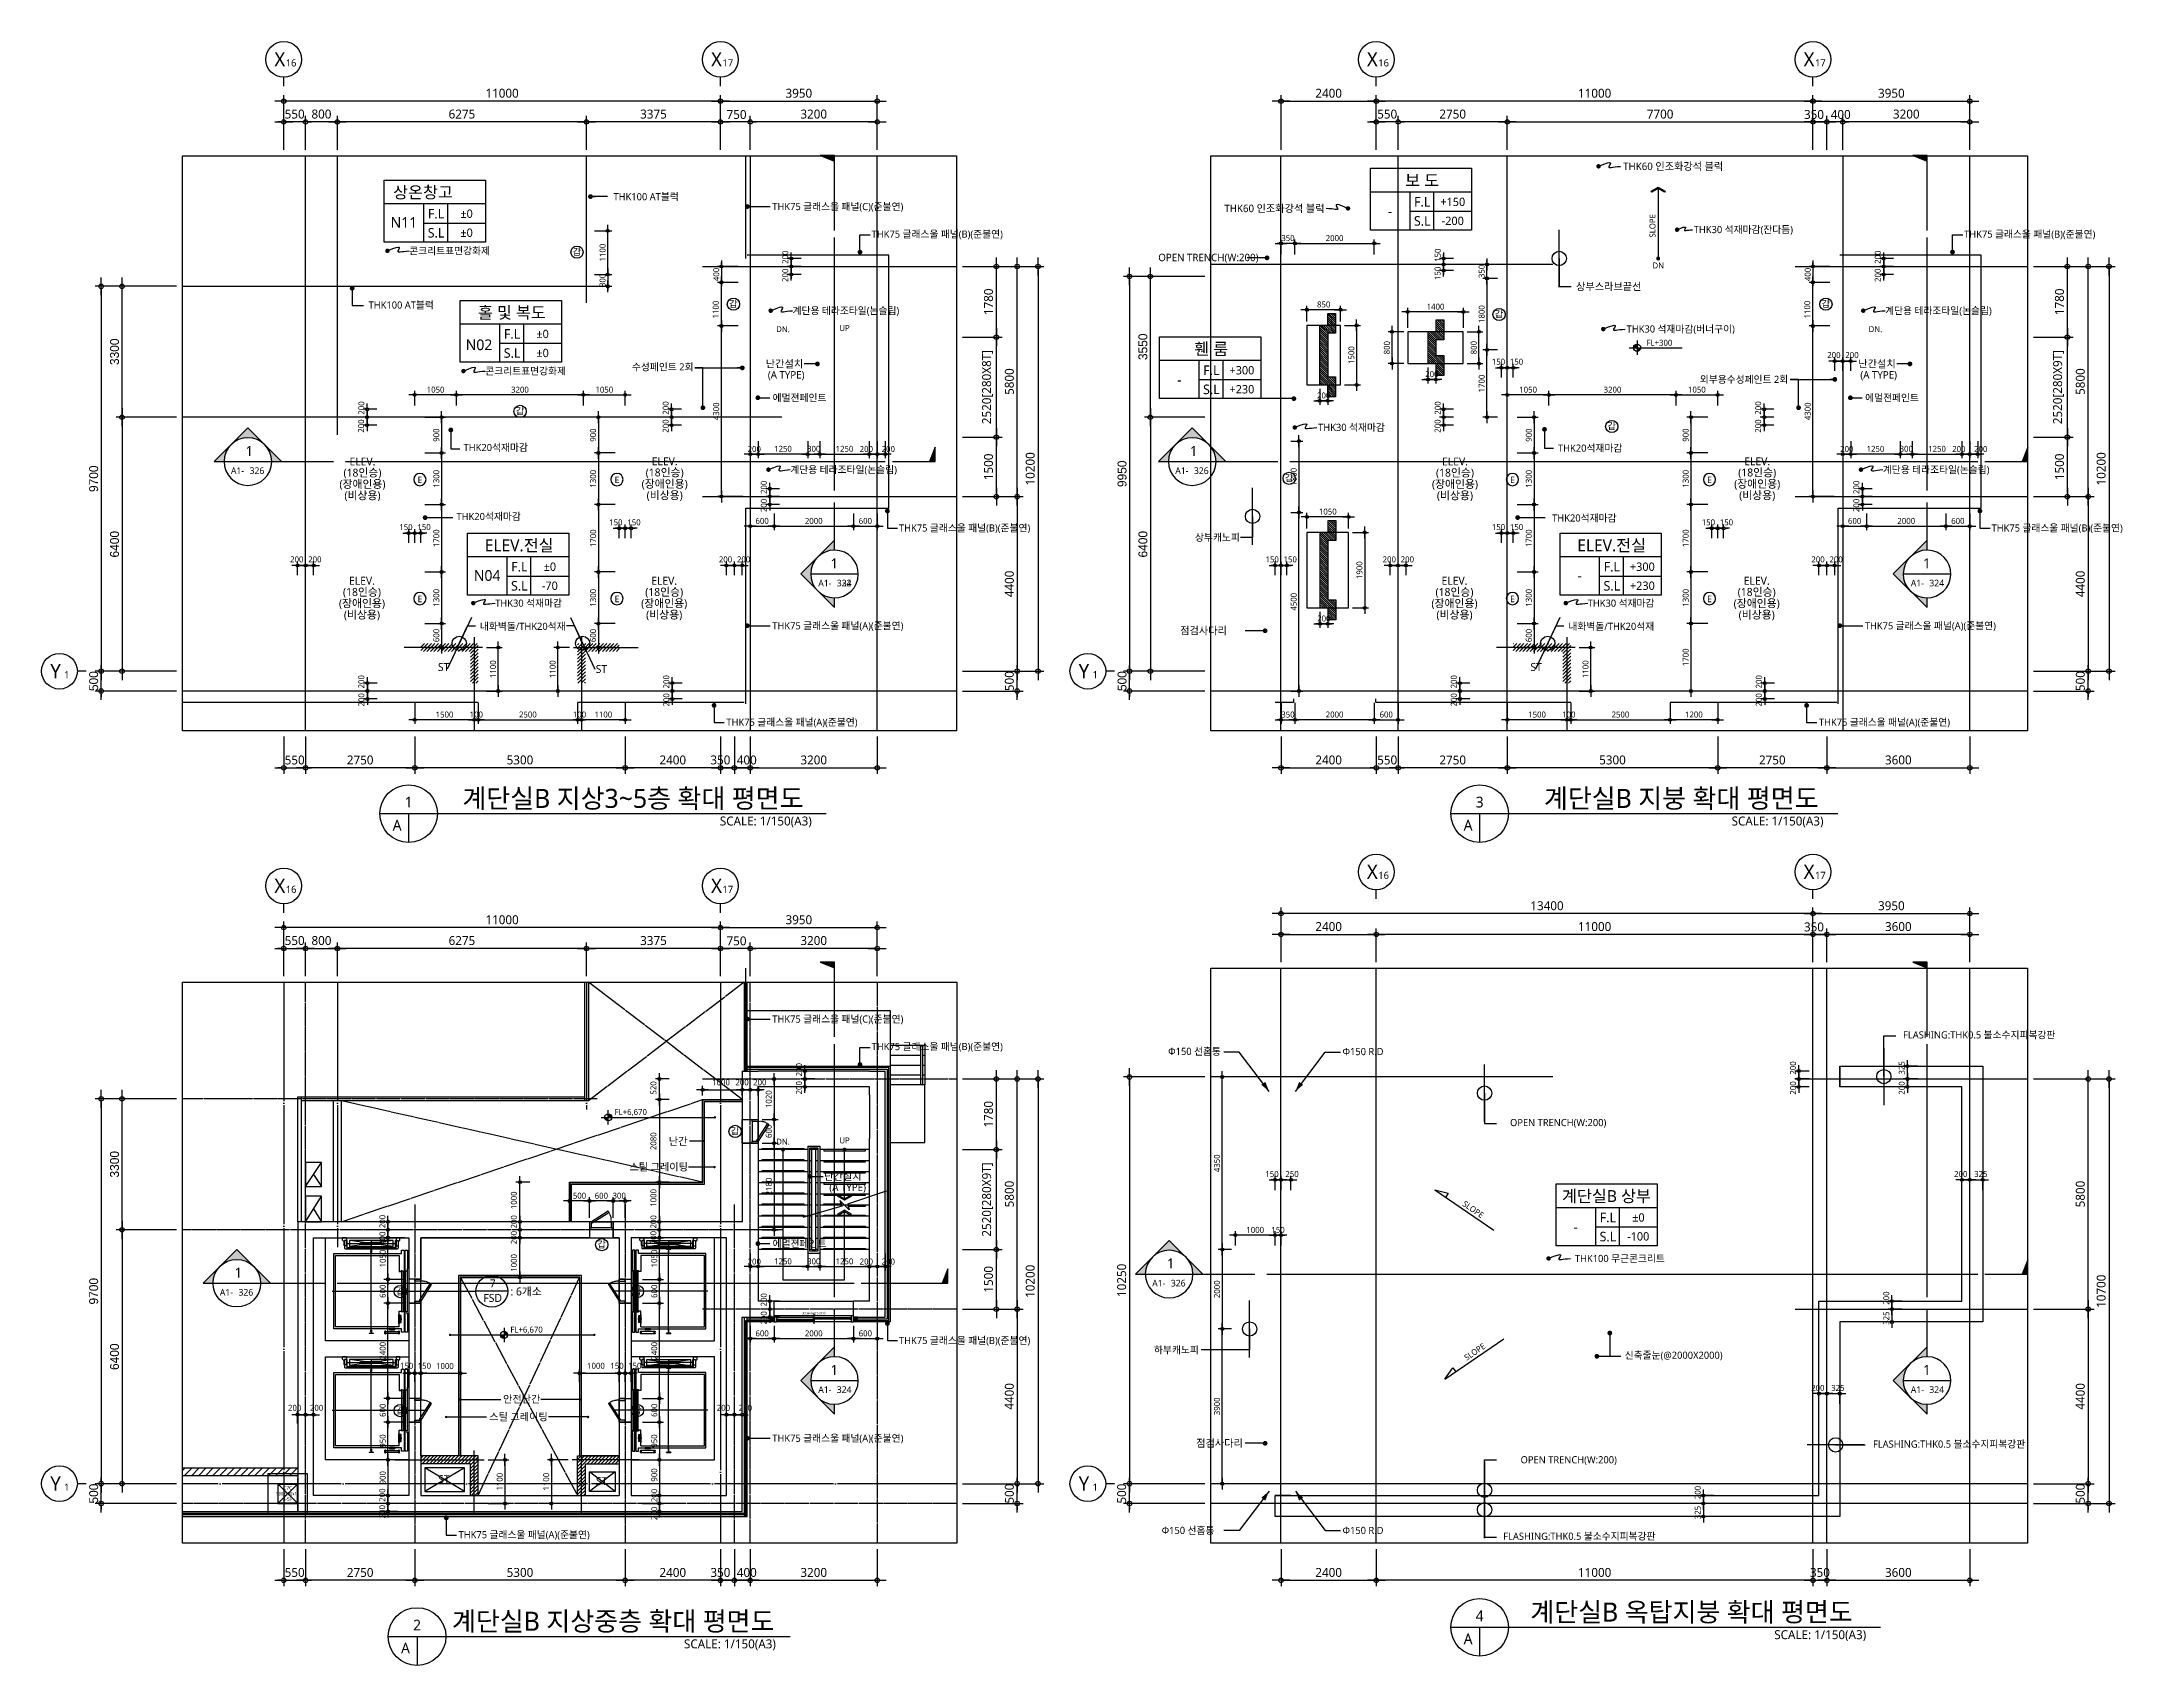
# Model space of a CAD drawing. Header units: millimetres. Extents: x 81033 to 452328, y -17390 to 42241.
# Drawn here: x 204376 to 256789, y 1153 to 42078 of the extents above; entities that cross this region are included whole.
import ezdxf
from ezdxf.enums import TextEntityAlignment as Align

# ---------------------------------------------------------------- set-up
doc = ezdxf.new("R2010")
doc.units = ezdxf.units.MM
doc.header["$LTSCALE"] = 100
doc.header["$MEASUREMENT"] = 0
doc.header["$PDSIZE"] = -10
doc.linetypes.add('CEN', pattern=[62, 60, -1, 0, -1])
doc.linetypes.add('HID', pattern=[2.5, 1.5, -1])
doc.layers.get('0').update_dxf_attribs({"linetype": 'CONTINUOUS'})
doc.layers.get('Defpoints').update_dxf_attribs({"color": 171, "linetype": 'CONTINUOUS'})
doc.layers.add('#프레임 라인', color=189, linetype='CONTINUOUS', plot=False)
for name, color, linetype in [('A-SYM', 7, 'CONTINUOUS'), ('A-SYM-LEVEL', 7, 'CONTINUOUS'), ('A0-000 XR 평면도$0$HAT-252', 252, 'CONTINUOUS'), ('AA-WAXS-FINL', 6, 'CONTINUOUS'), ('AT블럭(THK100)', 4, 'CONTINUOUS'), ('BOX', 6, 'CONTINUOUS'), ('CEN(ST)', 1, 'CEN'), ('COL-STEEL', 2, 'CONTINUOUS'), ('CON', 2, 'CONTINUOUS'), ('DOOR', 4, 'CONTINUOUS'), ('DOOR(OPEN ELE)', 5, 'CONTINUOUS'), ('ELE6', 8, 'CONTINUOUS'), ('ELE9', 9, 'CONTINUOUS'), ('ELEV', 253, 'CONTINUOUS'), ('FIN(패널-T75 글라스울)', 6, 'CONTINUOUS'), ('HAT 253', 253, 'CONTINUOUS'), ('INS', 251, 'BATTING'), ('LED', 7, 'CONTINUOUS'), ('NDIM', 7, 'CONTINUOUS'), ('SASAC 도면번호', 6, 'CONTINUOUS'), ('slab - end line', 9, 'CONTINUOUS'), ('STAIR', 4, 'CONTINUOUS'), ('STAIR(ETC)', 8, 'CONTINUOUS'), ('STEEL', 5, 'CONTINUOUS'), ('SYM', 7, 'CONTINUOUS'), ('SYM(AXIS)', 7, 'CONTINUOUS'), ('SYM(STAIR)', 251, 'CONTINUOUS'), ('TEXT', 3, 'CONTINUOUS'), ('TEXT(AXIS)', 2, 'CONTINUOUS'), ('TEXT(MIN)', 7, 'CONTINUOUS'), ('TEXT(NOTE小)', 1, 'CONTINUOUS'), ('TEXT(노트)', 7, 'CONTINUOUS'), ('TEXT(실명)', 3, 'CONTINUOUS'), ('TEXT-기입', 6, 'CONTINUOUS'), ('TITLE', 7, 'CONTINUOUS'), ('txt', 3, 'CONTINUOUS'), ('WAL', 3, 'CONTINUOUS'), ('WALL-석고보드', 7, 'CONTINUOUS'), ('WIN', 4, 'CONTINUOUS'), ('WIN-ETC', 1, 'CONTINUOUS'), ('WIN-G', 252, 'CONTINUOUS'), ('WIN2', 5, 'CONTINUOUS'), ('계단-논슬립', 252, 'CONTINUOUS'), ('기계 전기 소방', 254, 'CONTINUOUS')]:
    doc.layers.add(name, color=color, linetype=linetype)
doc.styles.add('CGS', font='cgse', dxfattribs={"bigfont": 'cgs'})
doc.styles.add('TE', font='malgun_0.ttf')
doc.styles.add('나눔바른고딕', font='NanumBarunGothic.ttf')
doc.styles.add('맑은 고딕', font='malgun_0.ttf')
doc.linetypes.add('BATTING', pattern='A,0.0001,-0.1,[134,ltypeshp.shx,S=0.1,R=0,X=-0.1,Y=0],-0.2,[134,ltypeshp.shx,S=0.1,R=180,X=0.1,Y=0],-0.1', length=0.4001)
doc.dimstyles.new('NDIM 1200', dxfattribs={"dimscale": 75, "dimtxt": 3, "dimasz": 1, "dimexe": 2, "dimexo": 2, "dimgap": 1, "dimtad": 1, "dimdec": 0, "dimdsep": 46, "dimtxsty": 'CGS', "dimblk": 'DOT0', "dimcen": 1, "dimdle": 8, "dimclrd": 256, "dimclre": 256, "dimclrt": 256, "dimadec": 0, "dimazin": 0, "dimtfac": 1, "dimtdec": 0, "dimtix": 1, "dimtmove": 2, "dimatfit": 3, "dimldrblk": 'DOT0', "dimfxl": 1, "dimtolj": 1, "dimtzin": 0, "dimlwd": -1, "dimlwe": -1, "dimarcsym": 0})
pattern_1 = [(225, (229947.455, 57424.19), (44.19417, -44.19417), [])]

msp = doc.modelspace()

# ---------------------------------------------------------------- texts
at = {"layer": 'A-SYM-LEVEL', "style": '맑은 고딕'}
msp.add_text('FL+300', height=150, dxfattribs=at).set_placement((245127.5, 34488.2), align=Align.MIDDLE)
for p in [(218808.7, 15026), (216184.3, 9541.7)]:
    msp.add_text('FL+6,670', height=150, dxfattribs=at).set_placement(p)
at = {"layer": 'NDIM', "ltscale": 0.4, "style": '나눔바른고딕'}
for p in [(225283, 37226.3), (252802.6, 37226.3), (225283, 16749.5)]:
    msp.add_text('THK75 글래스울 패널(B)(준불연)', height=180, dxfattribs=at).set_placement(p, align=Align.MIDDLE_LEFT)
at = {"layer": 'TEXT', "style": '나눔바른고딕'}
for s, height, p in [('1', 250, (209515.9, 31635.6)), ('1', 250, (233303.2, 31635.6)), ('1', 250, (224249.4, 28802.7)), ('1', 250, (224249.4, 28802.7)), ('1', 250, (251769, 28802.7)), ('1', 250, (251769, 28802.7)), ('A1-', 166.67, (223939.4, 28347.3)), ('A1-', 166.67, (223939.4, 28347.3)), ('332', 166.67, (224405.1, 28347.4)), ('324', 166.67, (224405.1, 28347.4)), ('A1-', 166.67, (251459, 28347.3)), ('A1-', 166.67, (251459, 28347.3)), ('324', 166.67, (251924.7, 28347.4)), ('1', 250, (209236.8, 10928.8)), ('1', 250, (232721.9, 11158.8)), ('1', 250, (224249.4, 8475.9)), ('A1-', 166.67, (223939.4, 8020.5)), ('324', 166.67, (224405.1, 8020.7))]:
    msp.add_text(s, height=height, dxfattribs=at).set_placement(p)
for s, p in [('A1-', (209144.4, 31180.2)), ('326', (209613.3, 31180.3)), ('A1-', (232931.7, 31180.2)), ('326', (233400.6, 31180.3)), ('A1-', (208865.3, 10473.4)), ('326', (209334.2, 10473.5)), ('A1-', (232350.4, 10703.4)), ('326', (232819.3, 10703.5))]:
    msp.add_text(s, height=166.67, rotation=360, dxfattribs=at).set_placement(p)
for s, p in [('계단실B 지상3~5층 확대 평면도', (223567.2, 23004.9)), ('계단실B 지붕 확대 평면도', (249135.6, 23004.9)), ('계단실B 옥탑지붕 확대 평면도', (249997.7, 2498.5)), ('계단실B 지상중층 확대 평면도', (222835.6, 2265.9))]:
    msp.add_text(s, height=480, dxfattribs=at).set_placement(p, align=Align.MIDDLE_RIGHT)
for s, p in [('1', (213621.2, 22910.4)), ('3', (240598.8, 22910.4)), ('A', (213330.3, 22328.6)), ('A', (240307.9, 22328.6)), ('2', (213832.8, 2171.4)), ('4', (240598.8, 2403.9)), ('A', (213541.8, 1589.5)), ('A', (240307.9, 1822.1))]:
    msp.add_text(s, height=270, dxfattribs=at).set_placement(p, align=Align.MIDDLE)
for p in [(223774.9, 22546.7), (249260, 22546.7), (222871.7, 1807.7), (250334.5, 2040.3)]:
    msp.add_text('SCALE: 1/150(A3)', height=225, dxfattribs=at).set_placement(p, align=Align.TOP_RIGHT)
at = {"layer": 'TEXT(AXIS)', "style": '나눔바른고딕'}
for s, height, p in [('X', 360, (210376.3, 41630.7)), ('16', 180, (210660.7, 41540.7)), ('X', 360, (221376.3, 41630.7)), ('17', 180, (221660.7, 41540.7)), ('X', 360, (237895.9, 41630.7)), ('16', 180, (238180.3, 41540.7)), ('X', 360, (248895.9, 41630.7)), ('17', 180, (249180.3, 41540.7)), ('Y', 360, (204727, 26213.1)), ('1', 180, (205011.4, 26123.1)), ('Y', 360, (230630.7, 26213.1)), ('1', 180, (230915.1, 26123.1)), ('X', 360, (210376.3, 20801)), ('X', 360, (221376.3, 20801)), ('X', 360, (237895.9, 21153.9)), ('16', 180, (238180.3, 21063.9)), ('X', 360, (248895.9, 21153.9)), ('17', 180, (249180.3, 21063.9)), ('16', 180, (210660.7, 20711.1)), ('17', 180, (221660.7, 20711.1)), ('Y', 360, (204727, 5736.3)), ('Y', 360, (230630.7, 5736.3)), ('1', 180, (205011.4, 5646.3)), ('1', 180, (230915.1, 5646.3))]:
    msp.add_text(s, height=height, dxfattribs=at).set_placement(p, align=Align.MIDDLE)
at = {"layer": 'TEXT(MIN)', "style": '나눔바른고딕'}
for s, p in [('THK100 AT블럭', (220425, 38168.6)), ('THK100 AT블럭', (214256.1, 35438.9)), ('수성페인트 2회', (220795.8, 33878.5)), ('외부용수성페인트 2회', (248372, 33564.4)), ('THK20석재마감', (216625.1, 31847.7)), ('THK20석재마감', (244193.4, 31832.3)), ('THK20석재마감', (216446.6, 30109.6)), ('THK20석재마감', (244046.2, 30070.7)), ('내화벽돌/THK20석재', (217575.4, 27340.9)), ('내화벽돌/THK20석재', (244995.2, 27340.9)), ('FLASHING:THK0.5 불소수지피복강판', (255100.6, 17044.4)), ('Φ150 선홈통', (234081.6, 16628.8)), ('Φ150 선홈통', (233918.6, 4555.3)), ('FLASHING:THK0.5 불소수지피복강판', (245028.7, 4409.1))]:
    msp.add_text(s, height=180, dxfattribs=at).set_placement(p, align=Align.MIDDLE_RIGHT)
for s, p in [('THK75 글래스울 패널(C)(준불연)', (222780.5, 37920.2)), ('THK30 석재마감(잔다듬)', (245991.8, 37340.2)), ('콘크리트표면강화제', (213637.5, 36804.1)), ('계단용 테라조타일(논슬립)', (223292, 35295.8)), ('계단용 테라조타일(논슬립)', (250811.6, 35295.8)), ('THK30 석재마감(버너구이)', (244300.5, 34835.3)), ('콘크리트표면강화제', (215552.4, 33774.4)), ('에멀젼페인트', (222789.2, 33101.5)), ('에멀젼페인트', (250308.8, 33101.5)), ('THK30 석재마감', (236530.4, 32355.2)), ('계단용 테라조타일(논슬립)', (223235, 31289.3)), ('계단용 테라조타일(논슬립)', (250754.6, 31289.3)), ('THK75 글래스울 패널(B)(준불연)', (225972.6, 29819.6)), ('THK75 글래스울 패널(B)(준불연)', (253492.2, 29819.6)), ('상부캐노피', (233428.7, 29582.3)), ('THK30 석재마감', (215800.4, 27925.3)), ('THK30 석재마감', (243320, 27925.3)), ('THK75 글래스울 패널(A)(준불연)', (222780.5, 27355.4)), ('THK75 글래스울 패널(A)(준불연)', (250300.1, 27355.4)), ('THK75 글래스울 패널(A)(준불연)', (221624.6, 24925)), ('THK75 글래스울 패널(A)(준불연)', (249144.2, 24925)), ('THK75 글래스울 패널(C)(준불연)', (222780.5, 17443.4)), ('Φ150 R.D', (237144.9, 16623.3)), ('에멀젼페인트', (222789.2, 11784.7)), ('THK75 글래스울 패널(B)(준불연)', (225972.6, 9342.8)), ('하부캐노피', (232396.3, 9104.8)), ('THK75 글래스울 패널(A)(준불연)', (222780.5, 6878.7)), ('THK75 글래스울 패널(A)(준불연)', (214878.8, 4448.2))]:
    msp.add_text(s, height=180, dxfattribs=at).set_placement(p, align=Align.MIDDLE_LEFT)
msp.add_text('SLOPE', height=150, rotation=90, dxfattribs=at).set_placement((244952.7, 37139.5), align=Align.MIDDLE_LEFT)
for s, height, p in [('DN', 150, (245098.7, 36435.3)), ('DN.', 150, (223050, 34830.1)), ('DN.', 150, (223050, 34830.1)), ('UP', 150, (224600, 34860.1)), ('UP', 150, (224600, 34860.1)), ('UP', 150, (224600, 34860.1)), ('DN.', 150, (250569.6, 34830.1)), ('ST', 200, (214502.3, 26315.9)), ('ST', 200, (218477.3, 26265.9)), ('ST', 200, (242021.9, 26315.9)), ('DN.', 150, (223050, 14353.3)), ('UP', 150, (224600, 14383.3))]:
    msp.add_text(s, height=height, dxfattribs=at).set_placement(p, align=Align.MIDDLE_CENTER)
at = {"layer": 'TEXT(노트)', "style": '나눔바른고딕'}
for s, p in [('THK60 인조화강석 블럭', (244213.8, 38933.8)), ('THK60 인조화강석 블럭', (234168.7, 37873.6)), ('난간', (220175.2, 14363)), ('스틸 그레이팅', (219180.8, 13716.5)), ('안전난간', (215999.1, 7865.7)), ('스틸 그레이팅', (215650.6, 7419.5))]:
    msp.add_text(s, height=187.5, dxfattribs=at).set_placement(p, align=Align.MIDDLE_LEFT)
for s, p in [('OPEN TRENCH(W:200)', (235029.1, 36637.4)), ('상부스라브끝선', (244674.2, 35904.9)), ('난간설치', (223559.5, 33957)), ('난간설치', (251079.1, 33957)), ('(A TYPE)', (223592.3, 33679)), ('(A TYPE)', (251111.9, 33679)), ('점검사다리', (234230.4, 27232.2)), ('난간설치', (225029.6, 13480.2)), ('(A TYPE)', (225140.8, 13202.2)), ('점검사다리', (234634.7, 6755.4))]:
    msp.add_text(s, height=187.5, dxfattribs=at).set_placement(p, align=Align.MIDDLE_RIGHT)
for s, p in [('ELEV.', (212458, 31493.3)), ('ELEV.', (220070.5, 31498.2)), ('ELEV.', (239977.6, 31493.3)), ('ELEV.', (247590.1, 31498.2)), ('(장애인용)', (212458, 30920)), ('(18인승)', (212458, 31206.7)), ('(장애인용)', (220070.5, 30924.9)), ('(18인승)', (220070.5, 31211.6)), ('(장애인용)', (239977.6, 30920)), ('(18인승)', (239977.6, 31206.7)), ('(장애인용)', (247590.1, 30924.9)), ('(18인승)', (247590.1, 31211.6)), ('(비상용)', (212458, 30633.3)), ('(비상용)', (220070.5, 30638.2)), ('(비상용)', (239977.6, 30633.3)), ('(비상용)', (247590.1, 30638.2)), ('(18인승)', (212445.3, 28200.2)), ('ELEV.', (212445.3, 28486.9)), ('(18인승)', (220057.7, 28200.2)), ('ELEV.', (220057.7, 28486.9)), ('(18인승)', (239964.9, 28200.2)), ('ELEV.', (239964.9, 28486.9)), ('(18인승)', (247577.3, 28200.2)), ('ELEV.', (247577.3, 28486.9)), ('(장애인용)', (212445.3, 27913.5)), ('(장애인용)', (220057.7, 27913.5)), ('(장애인용)', (239964.9, 27913.5)), ('(장애인용)', (247577.3, 27913.5)), ('(비상용)', (212445.3, 27626.9)), ('(비상용)', (220057.7, 27626.9)), ('(비상용)', (239964.9, 27626.9)), ('(비상용)', (247577.3, 27626.9))]:
    msp.add_text(s, height=200, dxfattribs=at).set_placement(p, align=Align.MIDDLE)
at = {"layer": 'TEXT(실명)', "style": '나눔바른고딕'}
for s, p in [('상온창고', (213982.6, 38283.2)), ('보 도', (239148.6, 38581.9)), ('홀 및 복도', (216222.2, 35253.5)), ('휀 룸', (233836.9, 34337.5)), ('ELEV.전실', (216404.9, 29386.4)), ('ELEV.전실', (243924.5, 29386.4))]:
    msp.add_text(s, height=300, dxfattribs=at).set_placement(p, align=Align.MIDDLE)
at = {"layer": 'TEXT-기입', "style": '나눔바른고딕'}
for s, height, p in [('±0', 210, (215080.6, 37740.5)), ('+150', 210, (239921.9, 38039.1)), ('N11', 270, (213501, 37519.3)), ('±0', 210, (215080.6, 37260.5)), ('-200', 210, (239922.2, 37560)), ('±0', 210, (216995.5, 34710.8)), ('N02', 270, (215393.4, 34437)), ('±0', 210, (216995.5, 34230.8)), ('+300', 210, (234610.2, 33794.8)), ('+230', 210, (234610.4, 33315.6)), ('±0', 210, (217178.1, 28843.6)), ('+300', 210, (244697.7, 28843.6)), ('N04', 270, (215598.5, 28622.3)), ('-70', 210, (217178.4, 28364.5)), ('-', 270, (243118.1, 28622.3)), ('+230', 210, (244698, 28364.5))]:
    msp.add_text(s, height=height, dxfattribs=at).set_placement(p, align=Align.MIDDLE)
for p in [(238342.3, 37803.7), (233030.6, 33559.3)]:
    msp.add_text('-', height=270, dxfattribs=at).set_placement(p, align=Align.MIDDLE_CENTER)
at = {"layer": 'txt', "style": '나눔바른고딕'}
for s, p in [('FSD', (215738.1, 10414.3)), ('7', (215738.1, 10779.1)), (': 6개소', (216580.3, 10576.9))]:
    msp.add_text(s, height=200, dxfattribs=at).set_placement(p, align=Align.MIDDLE_CENTER)

# ---------------------------------------------------------------- blocks, each defined once
blk = doc.blocks.new('DOT0')
blk.add_line((-3, 0), (3, 0))
at = {"color": 6}
blk.add_circle((0, 0), 0.75, dxfattribs=at)
blk = doc.blocks.new('*D125')
at = {"layer": 'Defpoints', "color": 0, "ltscale": 0.4, "transparency": 16777216}
for p in [(227425, 32110), (228425, 32110), (227425, 30610)]:
    blk.add_point(p, dxfattribs=at)
at = {"layer": 'NDIM', "ltscale": 0.4, "transparency": 16777216}
for p, q in [((227575, 32110), (228575, 32110)), ((228425, 30685), (228425, 32035)), ((227575, 30610), (228575, 30610))]:
    blk.add_line(p, q, dxfattribs=at)
at = {"layer": 'NDIM', "ltscale": 0.4, "transparency": 16777216, "xscale": 75, "yscale": 75, "zscale": 75}
for p, rotation in [((228425, 32110), 90), ((228425, 30610), 270)]:
    blk.add_blockref('DOT0', p, dxfattribs=dict(at, rotation=rotation))
at = {"layer": 'NDIM', "ltscale": 0.4, "transparency": 16777216, "insert": (228228, 31360), "char_height": 225, "attachment_point": 5, "rotation": 90, "style": '나눔바른고딕'}
blk.add_mtext('\\A1;1500', dxfattribs=at)
blk = doc.blocks.new('*D126')
at = {"layer": 'Defpoints', "color": 0, "ltscale": 0.4, "transparency": 16777216}
for p in [(227425, 34630), (228425, 34630), (227425, 32110)]:
    blk.add_point(p, dxfattribs=at)
at = {"layer": 'NDIM', "ltscale": 0.4, "transparency": 16777216}
for p, q in [((227575, 34630), (228575, 34630)), ((228425, 32185), (228425, 34555)), ((227575, 32110), (228575, 32110))]:
    blk.add_line(p, q, dxfattribs=at)
at = {"layer": 'NDIM', "ltscale": 0.4, "transparency": 16777216, "xscale": 75, "yscale": 75, "zscale": 75}
for p, rotation in [((228425, 34630), 90), ((228425, 32110), 270)]:
    blk.add_blockref('DOT0', p, dxfattribs=dict(at, rotation=rotation))
at = {"layer": 'NDIM', "ltscale": 0.4, "transparency": 16777216, "insert": (228204, 33370), "char_height": 225, "attachment_point": 5, "rotation": 90, "style": '나눔바른고딕'}
blk.add_mtext('\\A1;2520[280X8T]', dxfattribs=at)
blk = doc.blocks.new('*D127')
at = {"layer": 'Defpoints', "color": 0, "ltscale": 0.4, "transparency": 16777216}
for p in [(227425, 36410), (228425, 36410), (227425, 34630)]:
    blk.add_point(p, dxfattribs=at)
at = {"layer": 'NDIM', "ltscale": 0.4, "transparency": 16777216}
for p, q in [((227575, 36410), (228575, 36410)), ((228425, 34705), (228425, 36335)), ((227575, 34630), (228575, 34630))]:
    blk.add_line(p, q, dxfattribs=at)
at = {"layer": 'NDIM', "ltscale": 0.4, "transparency": 16777216, "xscale": 75, "yscale": 75, "zscale": 75}
for p, rotation in [((228425, 36410), 90), ((228425, 34630), 270)]:
    blk.add_blockref('DOT0', p, dxfattribs=dict(at, rotation=rotation))
at = {"layer": 'NDIM', "ltscale": 0.4, "transparency": 16777216, "insert": (228228, 35520), "char_height": 225, "attachment_point": 5, "rotation": 90, "style": '나눔바른고딕'}
blk.add_mtext('\\A1;1780', dxfattribs=at)
blk = doc.blocks.new('*D128')
at = {"layer": 'Defpoints', "color": 0, "ltscale": 0.4, "transparency": 16777216}
for p in [(227425, 36410), (228950, 36410), (227425, 30610)]:
    blk.add_point(p, dxfattribs=at)
at = {"layer": 'NDIM', "ltscale": 0.4, "transparency": 16777216}
for p, q in [((227575, 36410), (229100, 36410)), ((228950, 30685), (228950, 36335)), ((227575, 30610), (229100, 30610))]:
    blk.add_line(p, q, dxfattribs=at)
at = {"layer": 'NDIM', "ltscale": 0.4, "transparency": 16777216, "xscale": 75, "yscale": 75, "zscale": 75}
for p, rotation in [((228950, 36410), 90), ((228950, 30610), 270)]:
    blk.add_blockref('DOT0', p, dxfattribs=dict(at, rotation=rotation))
at = {"layer": 'NDIM', "ltscale": 0.4, "transparency": 16777216, "insert": (228753, 33510), "char_height": 225, "attachment_point": 5, "rotation": 90, "style": '나눔바른고딕'}
blk.add_mtext('\\A1;5800', dxfattribs=at)
blk = doc.blocks.new('*D129')
at = {"layer": 'Defpoints', "color": 0, "ltscale": 0.4, "transparency": 16777216}
for p in [(227425, 30610), (227425, 26210), (228950, 26210)]:
    blk.add_point(p, dxfattribs=at)
at = {"layer": 'NDIM', "ltscale": 0.4, "transparency": 16777216}
for p, q in [((227575, 30610), (229100, 30610)), ((228950, 30535), (228950, 26285)), ((227575, 26210), (229100, 26210))]:
    blk.add_line(p, q, dxfattribs=at)
at = {"layer": 'NDIM', "ltscale": 0.4, "transparency": 16777216, "xscale": 75, "yscale": 75, "zscale": 75}
for p, rotation in [((228950, 30610), 90), ((228950, 26210), 270)]:
    blk.add_blockref('DOT0', p, dxfattribs=dict(at, rotation=rotation))
at = {"layer": 'NDIM', "ltscale": 0.4, "transparency": 16777216, "insert": (228753, 28410), "char_height": 225, "attachment_point": 5, "rotation": 90, "style": '나눔바른고딕'}
blk.add_mtext('\\A1;4400', dxfattribs=at)
blk = doc.blocks.new('*D130')
at = {"layer": 'Defpoints', "color": 0, "ltscale": 0.4, "transparency": 16777216}
for p in [(227425, 26210), (228950, 26210), (227425, 25710)]:
    blk.add_point(p, dxfattribs=at)
at = {"layer": 'NDIM', "ltscale": 0.4, "transparency": 16777216}
for p, q in [((227575, 26210), (229100, 26210)), ((228950, 26285), (228950, 26360)), ((228950, 25710), (228950, 26210)), ((227575, 25710), (229100, 25710)), ((228950, 25635), (228950, 25560))]:
    blk.add_line(p, q, dxfattribs=at)
at = {"layer": 'NDIM', "ltscale": 0.4, "transparency": 16777216, "xscale": 75, "yscale": 75, "zscale": 75}
for p, rotation in [((228950, 26210), 270), ((228950, 25710), 90)]:
    blk.add_blockref('DOT0', p, dxfattribs=dict(at, rotation=rotation))
at = {"layer": 'NDIM', "ltscale": 0.4, "transparency": 16777216, "insert": (228753, 25960), "char_height": 225, "attachment_point": 5, "rotation": 90, "style": '나눔바른고딕'}
blk.add_mtext('\\A1;500', dxfattribs=at)
blk = doc.blocks.new('*D131')
at = {"layer": 'Defpoints', "color": 0, "ltscale": 0.4, "transparency": 16777216}
for p in [(227425, 36410), (227425, 26210), (229475, 26210)]:
    blk.add_point(p, dxfattribs=at)
at = {"layer": 'NDIM', "ltscale": 0.4, "transparency": 16777216}
for p, q in [((227575, 36410), (229625, 36410)), ((229475, 36335), (229475, 26285)), ((227575, 26210), (229625, 26210))]:
    blk.add_line(p, q, dxfattribs=at)
at = {"layer": 'NDIM', "ltscale": 0.4, "transparency": 16777216, "xscale": 75, "yscale": 75, "zscale": 75}
for p, rotation in [((229475, 36410), 90), ((229475, 26210), 270)]:
    blk.add_blockref('DOT0', p, dxfattribs=dict(at, rotation=rotation))
at = {"layer": 'NDIM', "ltscale": 0.4, "transparency": 16777216, "insert": (229278, 31310), "char_height": 225, "attachment_point": 5, "rotation": 90, "style": '나눔바른고딕'}
blk.add_mtext('\\A1;10200', dxfattribs=at)
blk = doc.blocks.new('A$C2F20087E')
at = {"layer": 'SYM(AXIS)'}
blk.add_line((600, 0), (600, 300), dxfattribs=at)
blk.add_circle((600, 900), 600, dxfattribs=at)
blk = doc.blocks.new('*D132')
at = {"layer": 'Defpoints', "color": 0, "ltscale": 0.4, "transparency": 16777216}
for p in [(210475, 40578), (210475, 39203), (221475, 39203)]:
    blk.add_point(p, dxfattribs=at)
at = {"layer": 'NDIM', "ltscale": 0.4, "transparency": 16777216}
for p, q in [((210475, 39353), (210475, 40728)), ((221400, 40578), (210550, 40578)), ((221475, 39353), (221475, 40728))]:
    blk.add_line(p, q, dxfattribs=at)
at = {"layer": 'NDIM', "ltscale": 0.4, "transparency": 16777216, "xscale": 75, "yscale": 75, "zscale": 75, "rotation": 180}
blk.add_blockref('DOT0', (210475, 40578), dxfattribs=at)
at = {"layer": 'NDIM', "ltscale": 0.4, "transparency": 16777216, "xscale": 75, "yscale": 75, "zscale": 75}
blk.add_blockref('DOT0', (221475, 40578), dxfattribs=at)
at = {"layer": 'NDIM', "ltscale": 0.4, "transparency": 16777216, "insert": (215975, 40775), "char_height": 225, "attachment_point": 5, "style": '나눔바른고딕'}
blk.add_mtext('\\A1;11000', dxfattribs=at)
blk = doc.blocks.new('*D133')
at = {"layer": 'Defpoints', "color": 0, "ltscale": 0.4, "transparency": 16777216}
for p in [(218100, 40053), (218100, 39203), (221475, 39203)]:
    blk.add_point(p, dxfattribs=at)
at = {"layer": 'NDIM', "ltscale": 0.4, "transparency": 16777216}
for p, q in [((218100, 39353), (218100, 40203)), ((221400, 40053), (218175, 40053)), ((221475, 39353), (221475, 40203))]:
    blk.add_line(p, q, dxfattribs=at)
at = {"layer": 'NDIM', "ltscale": 0.4, "transparency": 16777216, "xscale": 75, "yscale": 75, "zscale": 75, "rotation": 180}
blk.add_blockref('DOT0', (218100, 40053), dxfattribs=at)
at = {"layer": 'NDIM', "ltscale": 0.4, "transparency": 16777216, "xscale": 75, "yscale": 75, "zscale": 75}
blk.add_blockref('DOT0', (221475, 40053), dxfattribs=at)
at = {"layer": 'NDIM', "ltscale": 0.4, "transparency": 16777216, "insert": (219788, 40250), "char_height": 225, "attachment_point": 5, "style": '나눔바른고딕'}
blk.add_mtext('\\A1;3375', dxfattribs=at)
blk = doc.blocks.new('*D134')
at = {"layer": 'Defpoints', "color": 0, "ltscale": 0.4, "transparency": 16777216}
for p in [(210475, 40053), (210475, 39203), (211025, 39203)]:
    blk.add_point(p, dxfattribs=at)
at = {"layer": 'NDIM', "ltscale": 0.4, "transparency": 16777216}
for p, q in [((210400, 40053), (210325, 40053)), ((210475, 39353), (210475, 40203)), ((211025, 40053), (210475, 40053)), ((211025, 39353), (211025, 40203)), ((211100, 40053), (211175, 40053))]:
    blk.add_line(p, q, dxfattribs=at)
at = {"layer": 'NDIM', "ltscale": 0.4, "transparency": 16777216, "xscale": 75, "yscale": 75, "zscale": 75}
blk.add_blockref('DOT0', (210475, 40053), dxfattribs=at)
at = {"layer": 'NDIM', "ltscale": 0.4, "transparency": 16777216, "xscale": 75, "yscale": 75, "zscale": 75, "rotation": 180}
blk.add_blockref('DOT0', (211025, 40053), dxfattribs=at)
at = {"layer": 'NDIM', "ltscale": 0.4, "transparency": 16777216, "insert": (210750, 40250), "char_height": 225, "attachment_point": 5, "style": '나눔바른고딕'}
blk.add_mtext('\\A1;550', dxfattribs=at)
blk = doc.blocks.new('*D135')
at = {"layer": 'Defpoints', "color": 0, "ltscale": 0.4, "transparency": 16777216}
for p in [(222225, 40053), (222225, 39203), (225425, 39203)]:
    blk.add_point(p, dxfattribs=at)
at = {"layer": 'NDIM', "ltscale": 0.4, "transparency": 16777216}
for p, q in [((222225, 39353), (222225, 40203)), ((225350, 40053), (222300, 40053)), ((225425, 39353), (225425, 40203))]:
    blk.add_line(p, q, dxfattribs=at)
at = {"layer": 'NDIM', "ltscale": 0.4, "transparency": 16777216, "xscale": 75, "yscale": 75, "zscale": 75, "rotation": 180}
blk.add_blockref('DOT0', (222225, 40053), dxfattribs=at)
at = {"layer": 'NDIM', "ltscale": 0.4, "transparency": 16777216, "xscale": 75, "yscale": 75, "zscale": 75}
blk.add_blockref('DOT0', (225425, 40053), dxfattribs=at)
at = {"layer": 'NDIM', "ltscale": 0.4, "transparency": 16777216, "insert": (223825, 40250), "char_height": 225, "attachment_point": 5, "style": '나눔바른고딕'}
blk.add_mtext('\\A1;3200', dxfattribs=at)
blk = doc.blocks.new('*D136')
at = {"layer": 'Defpoints', "color": 0, "ltscale": 0.4, "transparency": 16777216}
for p in [(221475, 40053), (221475, 39203), (222225, 39203)]:
    blk.add_point(p, dxfattribs=at)
at = {"layer": 'NDIM', "ltscale": 0.4, "transparency": 16777216}
for p, q in [((221400, 40053), (221325, 40053)), ((221475, 39353), (221475, 40203)), ((222225, 40053), (221475, 40053)), ((222225, 39353), (222225, 40203)), ((222300, 40053), (222375, 40053))]:
    blk.add_line(p, q, dxfattribs=at)
at = {"layer": 'NDIM', "ltscale": 0.4, "transparency": 16777216, "xscale": 75, "yscale": 75, "zscale": 75}
blk.add_blockref('DOT0', (221475, 40053), dxfattribs=at)
at = {"layer": 'NDIM', "ltscale": 0.4, "transparency": 16777216, "xscale": 75, "yscale": 75, "zscale": 75, "rotation": 180}
blk.add_blockref('DOT0', (222225, 40053), dxfattribs=at)
at = {"layer": 'NDIM', "ltscale": 0.4, "transparency": 16777216, "insert": (221881, 40240), "char_height": 225, "attachment_point": 5, "style": '나눔바른고딕'}
blk.add_mtext('\\A1;750', dxfattribs=at)
blk = doc.blocks.new('*D137')
at = {"layer": 'Defpoints', "color": 0, "ltscale": 0.4, "transparency": 16777216}
for p in [(225425, 40578), (221475, 39203), (225425, 39203)]:
    blk.add_point(p, dxfattribs=at)
at = {"layer": 'NDIM', "ltscale": 0.4, "transparency": 16777216}
for p, q in [((221475, 39353), (221475, 40728)), ((221550, 40578), (225350, 40578)), ((225425, 39353), (225425, 40728))]:
    blk.add_line(p, q, dxfattribs=at)
at = {"layer": 'NDIM', "ltscale": 0.4, "transparency": 16777216, "xscale": 75, "yscale": 75, "zscale": 75, "rotation": 180}
blk.add_blockref('DOT0', (221475, 40578), dxfattribs=at)
at = {"layer": 'NDIM', "ltscale": 0.4, "transparency": 16777216, "xscale": 75, "yscale": 75, "zscale": 75}
blk.add_blockref('DOT0', (225425, 40578), dxfattribs=at)
at = {"layer": 'NDIM', "ltscale": 0.4, "transparency": 16777216, "insert": (223450, 40775), "char_height": 225, "attachment_point": 5, "style": '나눔바른고딕'}
blk.add_mtext('\\A1;3950', dxfattribs=at)
blk = doc.blocks.new('*D138')
at = {"layer": 'Defpoints', "color": 0, "ltscale": 0.4, "transparency": 16777216}
for p in [(207925, 35910), (205876, 26210), (207925, 26210)]:
    blk.add_point(p, dxfattribs=at)
at = {"layer": 'NDIM', "ltscale": 0.4, "transparency": 16777216}
for p, q in [((207775, 35910), (205726, 35910)), ((205876, 35835), (205876, 26285)), ((207775, 26210), (205726, 26210))]:
    blk.add_line(p, q, dxfattribs=at)
at = {"layer": 'NDIM', "ltscale": 0.4, "transparency": 16777216, "xscale": 75, "yscale": 75, "zscale": 75}
for p, rotation in [((205876, 35910), 90), ((205876, 26210), 270)]:
    blk.add_blockref('DOT0', p, dxfattribs=dict(at, rotation=rotation))
at = {"layer": 'NDIM', "ltscale": 0.4, "transparency": 16777216, "insert": (205688, 31060), "char_height": 225, "attachment_point": 5, "rotation": 90, "style": 'CGS'}
blk.add_mtext('\\A1;9700', dxfattribs=at)
blk = doc.blocks.new('*D139')
at = {"layer": 'Defpoints', "color": 0, "ltscale": 0.4, "transparency": 16777216}
for p in [(205876, 26210), (207925, 26210), (207925, 25710)]:
    blk.add_point(p, dxfattribs=at)
at = {"layer": 'NDIM', "ltscale": 0.4, "transparency": 16777216}
for p, q in [((207775, 26210), (205726, 26210)), ((205876, 26285), (205876, 26360)), ((205876, 25710), (205876, 26210)), ((207775, 25710), (205726, 25710)), ((205876, 25635), (205876, 25560))]:
    blk.add_line(p, q, dxfattribs=at)
at = {"layer": 'NDIM', "ltscale": 0.4, "transparency": 16777216, "xscale": 75, "yscale": 75, "zscale": 75}
for p, rotation in [((205876, 26210), 270), ((205876, 25710), 90)]:
    blk.add_blockref('DOT0', p, dxfattribs=dict(at, rotation=rotation))
at = {"layer": 'NDIM', "ltscale": 0.4, "transparency": 16777216, "insert": (205688, 25960), "char_height": 225, "attachment_point": 5, "rotation": 90, "style": 'CGS'}
blk.add_mtext('\\A1;500', dxfattribs=at)
blk = doc.blocks.new('*D140')
at = {"layer": 'Defpoints', "color": 0, "ltscale": 0.4, "transparency": 16777216}
for p in [(206401, 35910), (207925, 35910), (207925, 32610)]:
    blk.add_point(p, dxfattribs=at)
at = {"layer": 'NDIM', "ltscale": 0.4, "transparency": 16777216}
for p, q in [((207775, 35910), (206251, 35910)), ((206401, 32685), (206401, 35835)), ((207775, 32610), (206251, 32610))]:
    blk.add_line(p, q, dxfattribs=at)
at = {"layer": 'NDIM', "ltscale": 0.4, "transparency": 16777216, "xscale": 75, "yscale": 75, "zscale": 75}
for p, rotation in [((206401, 35910), 90), ((206401, 32610), 270)]:
    blk.add_blockref('DOT0', p, dxfattribs=dict(at, rotation=rotation))
at = {"layer": 'NDIM', "ltscale": 0.4, "transparency": 16777216, "insert": (206213, 34260), "char_height": 225, "attachment_point": 5, "rotation": 90, "style": 'CGS'}
blk.add_mtext('\\A1;3300', dxfattribs=at)
blk = doc.blocks.new('*D141')
at = {"layer": 'Defpoints', "color": 0, "ltscale": 0.4, "transparency": 16777216}
for p in [(207925, 32610), (206401, 26210), (207925, 26210)]:
    blk.add_point(p, dxfattribs=at)
at = {"layer": 'NDIM', "ltscale": 0.4, "transparency": 16777216}
for p, q in [((207775, 32610), (206251, 32610)), ((206401, 32535), (206401, 26285)), ((207775, 26210), (206251, 26210))]:
    blk.add_line(p, q, dxfattribs=at)
at = {"layer": 'NDIM', "ltscale": 0.4, "transparency": 16777216, "xscale": 75, "yscale": 75, "zscale": 75}
for p, rotation in [((206401, 32610), 90), ((206401, 26210), 270)]:
    blk.add_blockref('DOT0', p, dxfattribs=dict(at, rotation=rotation))
at = {"layer": 'NDIM', "ltscale": 0.4, "transparency": 16777216, "insert": (206213, 29410), "char_height": 225, "attachment_point": 5, "rotation": 90, "style": 'CGS'}
blk.add_mtext('\\A1;6400', dxfattribs=at)
blk = doc.blocks.new('*D142')
at = {"layer": 'Defpoints', "color": 0, "ltscale": 0.4, "transparency": 16777216}
for p in [(213775, 24710), (219075, 24710), (213775, 23774)]:
    blk.add_point(p, dxfattribs=at)
at = {"layer": 'NDIM', "ltscale": 0.4, "transparency": 16777216}
for p, q in [((213775, 24560), (213775, 23624)), ((219075, 24560), (219075, 23624)), ((219000, 23774), (213850, 23774))]:
    blk.add_line(p, q, dxfattribs=at)
at = {"layer": 'NDIM', "ltscale": 0.4, "transparency": 16777216, "xscale": 75, "yscale": 75, "zscale": 75, "rotation": 180}
blk.add_blockref('DOT0', (213775, 23774), dxfattribs=at)
at = {"layer": 'NDIM', "ltscale": 0.4, "transparency": 16777216, "xscale": 75, "yscale": 75, "zscale": 75}
blk.add_blockref('DOT0', (219075, 23774), dxfattribs=at)
at = {"layer": 'NDIM', "ltscale": 0.4, "transparency": 16777216, "insert": (216425, 23972), "char_height": 225, "attachment_point": 5, "style": '나눔바른고딕'}
blk.add_mtext('\\A1;5300', dxfattribs=at)
blk = doc.blocks.new('*D143')
at = {"layer": 'Defpoints', "color": 0, "ltscale": 0.4, "transparency": 16777216}
for p in [(211025, 24710), (213775, 24710), (211025, 23774)]:
    blk.add_point(p, dxfattribs=at)
at = {"layer": 'NDIM', "ltscale": 0.4, "transparency": 16777216}
for p, q in [((211025, 24560), (211025, 23624)), ((213775, 24560), (213775, 23624)), ((213700, 23774), (211100, 23774))]:
    blk.add_line(p, q, dxfattribs=at)
at = {"layer": 'NDIM', "ltscale": 0.4, "transparency": 16777216, "xscale": 75, "yscale": 75, "zscale": 75, "rotation": 180}
blk.add_blockref('DOT0', (211025, 23774), dxfattribs=at)
at = {"layer": 'NDIM', "ltscale": 0.4, "transparency": 16777216, "xscale": 75, "yscale": 75, "zscale": 75}
blk.add_blockref('DOT0', (213775, 23774), dxfattribs=at)
at = {"layer": 'NDIM', "ltscale": 0.4, "transparency": 16777216, "insert": (212400, 23971), "char_height": 225, "attachment_point": 5, "style": '나눔바른고딕'}
blk.add_mtext('\\A1;2750', dxfattribs=at)
blk = doc.blocks.new('*D144')
at = {"layer": 'Defpoints', "color": 0, "ltscale": 0.4, "transparency": 16777216}
for p in [(222225, 24710), (225425, 24710), (225425, 23774)]:
    blk.add_point(p, dxfattribs=at)
at = {"layer": 'NDIM', "ltscale": 0.4, "transparency": 16777216}
for p, q in [((222225, 24560), (222225, 23624)), ((225425, 24560), (225425, 23624)), ((222300, 23774), (225350, 23774))]:
    blk.add_line(p, q, dxfattribs=at)
at = {"layer": 'NDIM', "ltscale": 0.4, "transparency": 16777216, "xscale": 75, "yscale": 75, "zscale": 75, "rotation": 180}
blk.add_blockref('DOT0', (222225, 23774), dxfattribs=at)
at = {"layer": 'NDIM', "ltscale": 0.4, "transparency": 16777216, "xscale": 75, "yscale": 75, "zscale": 75}
blk.add_blockref('DOT0', (225425, 23774), dxfattribs=at)
at = {"layer": 'NDIM', "ltscale": 0.4, "transparency": 16777216, "insert": (223825, 23972), "char_height": 225, "attachment_point": 5, "style": '나눔바른고딕'}
blk.add_mtext('\\A1;3200', dxfattribs=at)
blk = doc.blocks.new('*D145')
at = {"layer": 'Defpoints', "color": 0, "ltscale": 0.4, "transparency": 16777216}
for p in [(210475, 24710), (211025, 24710), (211025, 23774)]:
    blk.add_point(p, dxfattribs=at)
at = {"layer": 'NDIM', "ltscale": 0.4, "transparency": 16777216}
for p, q in [((210475, 24560), (210475, 23624)), ((211025, 24560), (211025, 23624)), ((210400, 23774), (210325, 23774)), ((210475, 23774), (211025, 23774)), ((211100, 23774), (211175, 23774))]:
    blk.add_line(p, q, dxfattribs=at)
at = {"layer": 'NDIM', "ltscale": 0.4, "transparency": 16777216, "xscale": 75, "yscale": 75, "zscale": 75}
blk.add_blockref('DOT0', (210475, 23774), dxfattribs=at)
at = {"layer": 'NDIM', "ltscale": 0.4, "transparency": 16777216, "xscale": 75, "yscale": 75, "zscale": 75, "rotation": 180}
blk.add_blockref('DOT0', (211025, 23774), dxfattribs=at)
at = {"layer": 'NDIM', "ltscale": 0.4, "transparency": 16777216, "insert": (210750, 23971), "char_height": 225, "attachment_point": 5, "style": '나눔바른고딕'}
blk.add_mtext('\\A1;550', dxfattribs=at)
blk = doc.blocks.new('*D146')
at = {"layer": 'Defpoints', "color": 0, "ltscale": 0.4, "transparency": 16777216}
for p in [(219075, 24710), (221475, 24710), (219075, 23774)]:
    blk.add_point(p, dxfattribs=at)
at = {"layer": 'NDIM', "ltscale": 0.4, "transparency": 16777216}
for p, q in [((219075, 24560), (219075, 23624)), ((221475, 24560), (221475, 23624)), ((221400, 23774), (219150, 23774))]:
    blk.add_line(p, q, dxfattribs=at)
at = {"layer": 'NDIM', "ltscale": 0.4, "transparency": 16777216, "xscale": 75, "yscale": 75, "zscale": 75, "rotation": 180}
blk.add_blockref('DOT0', (219075, 23774), dxfattribs=at)
at = {"layer": 'NDIM', "ltscale": 0.4, "transparency": 16777216, "xscale": 75, "yscale": 75, "zscale": 75}
blk.add_blockref('DOT0', (221475, 23774), dxfattribs=at)
at = {"layer": 'NDIM', "ltscale": 0.4, "transparency": 16777216, "insert": (220275, 23971), "char_height": 225, "attachment_point": 5, "style": '나눔바른고딕'}
blk.add_mtext('\\A1;2400', dxfattribs=at)
blk = doc.blocks.new('갑종방화문표기')
at = {"layer": 'TEXT(NOTE小)'}
blk.add_circle((0, 0), 150, dxfattribs=at)
at = {"layer": 'TEXT(NOTE小)', "style": '나눔바른고딕'}
blk.add_text('갑', height=160, dxfattribs=at).set_placement((-2, 7), align=Align.MIDDLE_CENTER)
blk = doc.blocks.new('*D538')
at = {"layer": 'Defpoints', "color": 0, "ltscale": 0.4, "transparency": 16777216}
for p in [(220246, 32810), (220593, 32810), (220593, 32610)]:
    blk.add_point(p, dxfattribs=at)
at = {"layer": 'NDIM', "ltscale": 0.4, "transparency": 16777216}
for p, q in [((220493, 32810), (220146, 32810)), ((220493, 32610), (220146, 32610)), ((220246, 32660), (220246, 32760))]:
    blk.add_line(p, q, dxfattribs=at)
at = {"layer": 'NDIM', "ltscale": 0.4, "transparency": 16777216, "xscale": 50, "yscale": 50, "zscale": 50}
for p, rotation in [((220246, 32810), 90), ((220246, 32610), 270)]:
    blk.add_blockref('DOT0', p, dxfattribs=dict(at, rotation=rotation))
at = {"layer": 'NDIM', "ltscale": 0.4, "transparency": 16777216, "insert": (220095, 32844), "char_height": 150, "attachment_point": 5, "rotation": 90, "style": '나눔바른고딕'}
blk.add_mtext('\\A1;200', dxfattribs=at)
blk = doc.blocks.new('*D539')
at = {"layer": 'Defpoints', "color": 0, "ltscale": 0.4, "transparency": 16777216}
for p in [(220593, 32610), (220246, 32410), (220593, 32410)]:
    blk.add_point(p, dxfattribs=at)
at = {"layer": 'NDIM', "ltscale": 0.4, "transparency": 16777216}
for p, q in [((220493, 32610), (220146, 32610)), ((220246, 32560), (220246, 32460)), ((220493, 32410), (220146, 32410))]:
    blk.add_line(p, q, dxfattribs=at)
at = {"layer": 'NDIM', "ltscale": 0.4, "transparency": 16777216, "xscale": 50, "yscale": 50, "zscale": 50}
for p, rotation in [((220246, 32610), 90), ((220246, 32410), 270)]:
    blk.add_blockref('DOT0', p, dxfattribs=dict(at, rotation=rotation))
at = {"layer": 'NDIM', "ltscale": 0.4, "transparency": 16777216, "insert": (220095, 32388), "char_height": 150, "attachment_point": 5, "rotation": 90, "style": '나눔바른고딕'}
blk.add_mtext('\\A1;200', dxfattribs=at)
blk = doc.blocks.new('*D540')
at = {"layer": 'Defpoints', "color": 0, "ltscale": 0.4, "transparency": 16777216}
for p in [(212575, 32810), (212923, 32810), (212923, 32610)]:
    blk.add_point(p, dxfattribs=at)
at = {"layer": 'NDIM', "ltscale": 0.4, "transparency": 16777216}
for p, q in [((212823, 32810), (212475, 32810)), ((212823, 32610), (212475, 32610)), ((212575, 32660), (212575, 32760))]:
    blk.add_line(p, q, dxfattribs=at)
at = {"layer": 'NDIM', "ltscale": 0.4, "transparency": 16777216, "xscale": 50, "yscale": 50, "zscale": 50}
for p, rotation in [((212575, 32810), 90), ((212575, 32610), 270)]:
    blk.add_blockref('DOT0', p, dxfattribs=dict(at, rotation=rotation))
at = {"layer": 'NDIM', "ltscale": 0.4, "transparency": 16777216, "insert": (212430, 32844), "char_height": 150, "attachment_point": 5, "rotation": 90, "style": '나눔바른고딕'}
blk.add_mtext('\\A1;200', dxfattribs=at)
blk = doc.blocks.new('*D541')
at = {"layer": 'Defpoints', "color": 0, "ltscale": 0.4, "transparency": 16777216}
for p in [(212923, 32610), (212575, 32410), (212923, 32410)]:
    blk.add_point(p, dxfattribs=at)
at = {"layer": 'NDIM', "ltscale": 0.4, "transparency": 16777216}
for p, q in [((212823, 32610), (212475, 32610)), ((212575, 32560), (212575, 32460)), ((212823, 32410), (212475, 32410))]:
    blk.add_line(p, q, dxfattribs=at)
at = {"layer": 'NDIM', "ltscale": 0.4, "transparency": 16777216, "xscale": 50, "yscale": 50, "zscale": 50}
for p, rotation in [((212575, 32610), 90), ((212575, 32410), 270)]:
    blk.add_blockref('DOT0', p, dxfattribs=dict(at, rotation=rotation))
at = {"layer": 'NDIM', "ltscale": 0.4, "transparency": 16777216, "insert": (212424, 32388), "char_height": 150, "attachment_point": 5, "rotation": 90, "style": '나눔바른고딕'}
blk.add_mtext('\\A1;200', dxfattribs=at)
blk = doc.blocks.new('*D542')
at = {"layer": 'Defpoints', "color": 0, "ltscale": 0.4, "transparency": 16777216}
for p in [(211225, 28875), (211025, 28528), (211225, 28528)]:
    blk.add_point(p, dxfattribs=at)
at = {"layer": 'NDIM', "ltscale": 0.4, "transparency": 16777216}
for p, q in [((211025, 28628), (211025, 28975)), ((211075, 28875), (211175, 28875)), ((211225, 28628), (211225, 28975))]:
    blk.add_line(p, q, dxfattribs=at)
at = {"layer": 'NDIM', "ltscale": 0.4, "transparency": 16777216, "xscale": 50, "yscale": 50, "zscale": 50, "rotation": 180}
blk.add_blockref('DOT0', (211025, 28875), dxfattribs=at)
at = {"layer": 'NDIM', "ltscale": 0.4, "transparency": 16777216, "xscale": 50, "yscale": 50, "zscale": 50}
blk.add_blockref('DOT0', (211225, 28875), dxfattribs=at)
at = {"layer": 'NDIM', "ltscale": 0.4, "transparency": 16777216, "insert": (211259, 29026), "char_height": 150, "attachment_point": 5, "style": '나눔바른고딕'}
blk.add_mtext('\\A1;200', dxfattribs=at)
blk = doc.blocks.new('*D543')
at = {"layer": 'Defpoints', "color": 0, "ltscale": 0.4, "transparency": 16777216}
for p in [(210825, 28875), (210825, 28528), (211025, 28528)]:
    blk.add_point(p, dxfattribs=at)
at = {"layer": 'NDIM', "ltscale": 0.4, "transparency": 16777216}
for p, q in [((210825, 28628), (210825, 28975)), ((210975, 28875), (210875, 28875)), ((211025, 28628), (211025, 28975))]:
    blk.add_line(p, q, dxfattribs=at)
at = {"layer": 'NDIM', "ltscale": 0.4, "transparency": 16777216, "xscale": 50, "yscale": 50, "zscale": 50, "rotation": 180}
blk.add_blockref('DOT0', (210825, 28875), dxfattribs=at)
at = {"layer": 'NDIM', "ltscale": 0.4, "transparency": 16777216, "xscale": 50, "yscale": 50, "zscale": 50}
blk.add_blockref('DOT0', (211025, 28875), dxfattribs=at)
at = {"layer": 'NDIM', "ltscale": 0.4, "transparency": 16777216, "insert": (210803, 29026), "char_height": 150, "attachment_point": 5, "style": '나눔바른고딕'}
blk.add_mtext('\\A1;200', dxfattribs=at)
blk = doc.blocks.new('*D544')
at = {"layer": 'Defpoints', "color": 0, "ltscale": 0.4, "transparency": 16777216}
for p in [(213925, 29690), (213775, 29343), (213925, 29343)]:
    blk.add_point(p, dxfattribs=at)
at = {"layer": 'NDIM', "ltscale": 0.4, "transparency": 16777216}
for p, q in [((213725, 29690), (213675, 29690)), ((213775, 29443), (213775, 29790)), ((213775, 29690), (213925, 29690)), ((213925, 29443), (213925, 29790)), ((213975, 29690), (214025, 29690))]:
    blk.add_line(p, q, dxfattribs=at)
at = {"layer": 'NDIM', "ltscale": 0.4, "transparency": 16777216, "xscale": 50, "yscale": 50, "zscale": 50}
blk.add_blockref('DOT0', (213775, 29690), dxfattribs=at)
at = {"layer": 'NDIM', "ltscale": 0.4, "transparency": 16777216, "xscale": 50, "yscale": 50, "zscale": 50, "rotation": 180}
blk.add_blockref('DOT0', (213925, 29690), dxfattribs=at)
at = {"layer": 'NDIM', "ltscale": 0.4, "transparency": 16777216, "insert": (214009, 29841), "char_height": 150, "attachment_point": 5, "style": '나눔바른고딕'}
blk.add_mtext('\\A1;150', dxfattribs=at)
blk = doc.blocks.new('*D545')
at = {"layer": 'Defpoints', "color": 0, "ltscale": 0.4, "transparency": 16777216}
for p in [(213625, 29690), (213625, 29343), (213775, 29343)]:
    blk.add_point(p, dxfattribs=at)
at = {"layer": 'NDIM', "ltscale": 0.4, "transparency": 16777216}
for p, q in [((213575, 29690), (213525, 29690)), ((213625, 29443), (213625, 29790)), ((213775, 29690), (213625, 29690)), ((213775, 29443), (213775, 29790)), ((213825, 29690), (213875, 29690))]:
    blk.add_line(p, q, dxfattribs=at)
at = {"layer": 'NDIM', "ltscale": 0.4, "transparency": 16777216, "xscale": 50, "yscale": 50, "zscale": 50}
blk.add_blockref('DOT0', (213625, 29690), dxfattribs=at)
at = {"layer": 'NDIM', "ltscale": 0.4, "transparency": 16777216, "xscale": 50, "yscale": 50, "zscale": 50, "rotation": 180}
blk.add_blockref('DOT0', (213775, 29690), dxfattribs=at)
at = {"layer": 'NDIM', "ltscale": 0.4, "transparency": 16777216, "insert": (213553, 29841), "char_height": 150, "attachment_point": 5, "style": '나눔바른고딕'}
blk.add_mtext('\\A1;150', dxfattribs=at)
blk = doc.blocks.new('*D546')
at = {"layer": 'Defpoints', "color": 0, "ltscale": 0.4, "transparency": 16777216}
for p in [(213925, 31710), (213925, 30410), (214450, 30410)]:
    blk.add_point(p, dxfattribs=at)
at = {"layer": 'NDIM', "ltscale": 0.4, "transparency": 16777216}
for p, q in [((214025, 31710), (214550, 31710)), ((214450, 31660), (214450, 30460)), ((214025, 30410), (214550, 30410))]:
    blk.add_line(p, q, dxfattribs=at)
at = {"layer": 'NDIM', "ltscale": 0.4, "transparency": 16777216, "xscale": 50, "yscale": 50, "zscale": 50}
for p, rotation in [((214450, 31710), 90), ((214450, 30410), 270)]:
    blk.add_blockref('DOT0', p, dxfattribs=dict(at, rotation=rotation))
at = {"layer": 'NDIM', "ltscale": 0.4, "transparency": 16777216, "insert": (214318, 31060), "char_height": 150, "attachment_point": 5, "rotation": 90, "style": '나눔바른고딕'}
blk.add_mtext('\\A1;1300', dxfattribs=at)
blk = doc.blocks.new('*D547')
at = {"layer": 'Defpoints', "color": 0, "ltscale": 0.4, "transparency": 16777216}
for p in [(213925, 30410), (213925, 28710), (214450, 28710)]:
    blk.add_point(p, dxfattribs=at)
at = {"layer": 'NDIM', "ltscale": 0.4, "transparency": 16777216}
for p, q in [((214025, 30410), (214550, 30410)), ((214450, 30360), (214450, 28760)), ((214025, 28710), (214550, 28710))]:
    blk.add_line(p, q, dxfattribs=at)
at = {"layer": 'NDIM', "ltscale": 0.4, "transparency": 16777216, "xscale": 50, "yscale": 50, "zscale": 50}
for p, rotation in [((214450, 30410), 90), ((214450, 28710), 270)]:
    blk.add_blockref('DOT0', p, dxfattribs=dict(at, rotation=rotation))
at = {"layer": 'NDIM', "ltscale": 0.4, "transparency": 16777216, "insert": (214319, 29560), "char_height": 150, "attachment_point": 5, "rotation": 90, "style": '나눔바른고딕'}
blk.add_mtext('\\A1;1700', dxfattribs=at)
blk = doc.blocks.new('*D548')
at = {"layer": 'Defpoints', "color": 0, "ltscale": 0.4, "transparency": 16777216}
for p in [(213925, 28710), (213925, 27410), (214450, 27410)]:
    blk.add_point(p, dxfattribs=at)
at = {"layer": 'NDIM', "ltscale": 0.4, "transparency": 16777216}
for p, q in [((214025, 28710), (214550, 28710)), ((214450, 28660), (214450, 27460)), ((214025, 27410), (214550, 27410))]:
    blk.add_line(p, q, dxfattribs=at)
at = {"layer": 'NDIM', "ltscale": 0.4, "transparency": 16777216, "xscale": 50, "yscale": 50, "zscale": 50}
for p, rotation in [((214450, 28710), 90), ((214450, 27410), 270)]:
    blk.add_blockref('DOT0', p, dxfattribs=dict(at, rotation=rotation))
at = {"layer": 'NDIM', "ltscale": 0.4, "transparency": 16777216, "insert": (214318, 28060), "char_height": 150, "attachment_point": 5, "rotation": 90, "style": '나눔바른고딕'}
blk.add_mtext('\\A1;1300', dxfattribs=at)
blk = doc.blocks.new('*D549')
at = {"layer": 'Defpoints', "color": 0, "ltscale": 0.4, "transparency": 16777216}
for p in [(213925, 27410), (213925, 26810), (214450, 26810)]:
    blk.add_point(p, dxfattribs=at)
at = {"layer": 'NDIM', "ltscale": 0.4, "transparency": 16777216}
for p, q in [((214025, 27410), (214550, 27410)), ((214450, 27360), (214450, 26860)), ((214025, 26810), (214550, 26810))]:
    blk.add_line(p, q, dxfattribs=at)
at = {"layer": 'NDIM', "ltscale": 0.4, "transparency": 16777216, "xscale": 50, "yscale": 50, "zscale": 50}
for p, rotation in [((214450, 27410), 90), ((214450, 26810), 270)]:
    blk.add_blockref('DOT0', p, dxfattribs=dict(at, rotation=rotation))
at = {"layer": 'NDIM', "ltscale": 0.4, "transparency": 16777216, "insert": (214318, 27110), "char_height": 150, "attachment_point": 5, "rotation": 90, "style": '나눔바른고딕'}
blk.add_mtext('\\A1;600', dxfattribs=at)
blk = doc.blocks.new('*D550')
at = {"layer": 'Defpoints', "color": 0, "ltscale": 0.4, "transparency": 16777216}
for p in [(213925, 32610), (213925, 31710), (214450, 31710)]:
    blk.add_point(p, dxfattribs=at)
at = {"layer": 'NDIM', "ltscale": 0.4, "transparency": 16777216}
for p, q in [((214025, 32610), (214550, 32610)), ((214450, 32560), (214450, 31760)), ((214025, 31710), (214550, 31710))]:
    blk.add_line(p, q, dxfattribs=at)
at = {"layer": 'NDIM', "ltscale": 0.4, "transparency": 16777216, "xscale": 50, "yscale": 50, "zscale": 50}
for p, rotation in [((214450, 32610), 90), ((214450, 31710), 270)]:
    blk.add_blockref('DOT0', p, dxfattribs=dict(at, rotation=rotation))
at = {"layer": 'NDIM', "ltscale": 0.4, "transparency": 16777216, "insert": (214318, 32160), "char_height": 150, "attachment_point": 5, "rotation": 90, "style": '나눔바른고딕'}
blk.add_mtext('\\A1;900', dxfattribs=at)
blk = doc.blocks.new('*D551')
at = {"layer": 'Defpoints', "color": 0, "ltscale": 0.4, "transparency": 16777216}
for p in [(218925, 29811), (218925, 29463), (219075, 29463)]:
    blk.add_point(p, dxfattribs=at)
at = {"layer": 'NDIM', "ltscale": 0.4, "transparency": 16777216}
for p, q in [((218925, 29563), (218925, 29911)), ((219075, 29563), (219075, 29911)), ((218875, 29811), (218825, 29811)), ((219075, 29811), (218925, 29811)), ((219125, 29811), (219175, 29811))]:
    blk.add_line(p, q, dxfattribs=at)
at = {"layer": 'NDIM', "ltscale": 0.4, "transparency": 16777216, "xscale": 50, "yscale": 50, "zscale": 50}
blk.add_blockref('DOT0', (218925, 29811), dxfattribs=at)
at = {"layer": 'NDIM', "ltscale": 0.4, "transparency": 16777216, "xscale": 50, "yscale": 50, "zscale": 50, "rotation": 180}
blk.add_blockref('DOT0', (219075, 29811), dxfattribs=at)
at = {"layer": 'NDIM', "ltscale": 0.4, "transparency": 16777216, "insert": (218841, 29961), "char_height": 150, "attachment_point": 5, "style": '나눔바른고딕'}
blk.add_mtext('\\A1;150', dxfattribs=at)
blk = doc.blocks.new('*D552')
at = {"layer": 'Defpoints', "color": 0, "ltscale": 0.4, "transparency": 16777216}
for p in [(219075, 29463), (219225, 29811), (219225, 29463)]:
    blk.add_point(p, dxfattribs=at)
at = {"layer": 'NDIM', "ltscale": 0.4, "transparency": 16777216}
for p, q in [((219075, 29563), (219075, 29911)), ((219225, 29563), (219225, 29911)), ((219025, 29811), (218975, 29811)), ((219075, 29811), (219225, 29811)), ((219275, 29811), (219325, 29811))]:
    blk.add_line(p, q, dxfattribs=at)
at = {"layer": 'NDIM', "ltscale": 0.4, "transparency": 16777216, "xscale": 50, "yscale": 50, "zscale": 50}
blk.add_blockref('DOT0', (219075, 29811), dxfattribs=at)
at = {"layer": 'NDIM', "ltscale": 0.4, "transparency": 16777216, "xscale": 50, "yscale": 50, "zscale": 50, "rotation": 180}
blk.add_blockref('DOT0', (219225, 29811), dxfattribs=at)
at = {"layer": 'NDIM', "ltscale": 0.4, "transparency": 16777216, "insert": (219297, 29961), "char_height": 150, "attachment_point": 5, "style": '나눔바른고딕'}
blk.add_mtext('\\A1;150', dxfattribs=at)
blk = doc.blocks.new('*D553')
at = {"layer": 'Defpoints', "color": 0, "ltscale": 0.4, "transparency": 16777216}
for p in [(218925, 31710), (218400, 30410), (218925, 30410)]:
    blk.add_point(p, dxfattribs=at)
at = {"layer": 'NDIM', "ltscale": 0.4, "transparency": 16777216}
for p, q in [((218825, 31710), (218300, 31710)), ((218400, 31660), (218400, 30460)), ((218825, 30410), (218300, 30410))]:
    blk.add_line(p, q, dxfattribs=at)
at = {"layer": 'NDIM', "ltscale": 0.4, "transparency": 16777216, "xscale": 50, "yscale": 50, "zscale": 50}
for p, rotation in [((218400, 31710), 90), ((218400, 30410), 270)]:
    blk.add_blockref('DOT0', p, dxfattribs=dict(at, rotation=rotation))
at = {"layer": 'NDIM', "ltscale": 0.4, "transparency": 16777216, "insert": (218268, 31060), "char_height": 150, "attachment_point": 5, "rotation": 90, "style": '나눔바른고딕'}
blk.add_mtext('\\A1;1300', dxfattribs=at)
blk = doc.blocks.new('*D554')
at = {"layer": 'Defpoints', "color": 0, "ltscale": 0.4, "transparency": 16777216}
for p in [(218925, 30410), (218400, 28710), (218925, 28710)]:
    blk.add_point(p, dxfattribs=at)
at = {"layer": 'NDIM', "ltscale": 0.4, "transparency": 16777216}
for p, q in [((218825, 30410), (218300, 30410)), ((218400, 30360), (218400, 28760)), ((218825, 28710), (218300, 28710))]:
    blk.add_line(p, q, dxfattribs=at)
at = {"layer": 'NDIM', "ltscale": 0.4, "transparency": 16777216, "xscale": 50, "yscale": 50, "zscale": 50}
for p, rotation in [((218400, 30410), 90), ((218400, 28710), 270)]:
    blk.add_blockref('DOT0', p, dxfattribs=dict(at, rotation=rotation))
at = {"layer": 'NDIM', "ltscale": 0.4, "transparency": 16777216, "insert": (218269, 29560), "char_height": 150, "attachment_point": 5, "rotation": 90, "style": '나눔바른고딕'}
blk.add_mtext('\\A1;1700', dxfattribs=at)
blk = doc.blocks.new('*D555')
at = {"layer": 'Defpoints', "color": 0, "ltscale": 0.4, "transparency": 16777216}
for p in [(218925, 28710), (218400, 27410), (218925, 27410)]:
    blk.add_point(p, dxfattribs=at)
at = {"layer": 'NDIM', "ltscale": 0.4, "transparency": 16777216}
for p, q in [((218825, 28710), (218300, 28710)), ((218400, 28660), (218400, 27460)), ((218825, 27410), (218300, 27410))]:
    blk.add_line(p, q, dxfattribs=at)
at = {"layer": 'NDIM', "ltscale": 0.4, "transparency": 16777216, "xscale": 50, "yscale": 50, "zscale": 50}
for p, rotation in [((218400, 28710), 90), ((218400, 27410), 270)]:
    blk.add_blockref('DOT0', p, dxfattribs=dict(at, rotation=rotation))
at = {"layer": 'NDIM', "ltscale": 0.4, "transparency": 16777216, "insert": (218268, 28060), "char_height": 150, "attachment_point": 5, "rotation": 90, "style": '나눔바른고딕'}
blk.add_mtext('\\A1;1300', dxfattribs=at)
blk = doc.blocks.new('*D556')
at = {"layer": 'Defpoints', "color": 0, "ltscale": 0.4, "transparency": 16777216}
for p in [(218925, 27410), (218400, 26810), (218925, 26810)]:
    blk.add_point(p, dxfattribs=at)
at = {"layer": 'NDIM', "ltscale": 0.4, "transparency": 16777216}
for p, q in [((218825, 27410), (218300, 27410)), ((218400, 27360), (218400, 26860)), ((218825, 26810), (218300, 26810))]:
    blk.add_line(p, q, dxfattribs=at)
at = {"layer": 'NDIM', "ltscale": 0.4, "transparency": 16777216, "xscale": 50, "yscale": 50, "zscale": 50}
for p, rotation in [((218400, 27410), 90), ((218400, 26810), 270)]:
    blk.add_blockref('DOT0', p, dxfattribs=dict(at, rotation=rotation))
at = {"layer": 'NDIM', "ltscale": 0.4, "transparency": 16777216, "insert": (218268, 27110), "char_height": 150, "attachment_point": 5, "rotation": 90, "style": '나눔바른고딕'}
blk.add_mtext('\\A1;600', dxfattribs=at)
blk = doc.blocks.new('*D557')
at = {"layer": 'Defpoints', "color": 0, "ltscale": 0.4, "transparency": 16777216}
for p in [(218925, 32610), (218400, 31710), (218925, 31710)]:
    blk.add_point(p, dxfattribs=at)
at = {"layer": 'NDIM', "ltscale": 0.4, "transparency": 16777216}
for p, q in [((218825, 32610), (218300, 32610)), ((218400, 32560), (218400, 31760)), ((218825, 31710), (218300, 31710))]:
    blk.add_line(p, q, dxfattribs=at)
at = {"layer": 'NDIM', "ltscale": 0.4, "transparency": 16777216, "xscale": 50, "yscale": 50, "zscale": 50}
for p, rotation in [((218400, 32610), 90), ((218400, 31710), 270)]:
    blk.add_blockref('DOT0', p, dxfattribs=dict(at, rotation=rotation))
at = {"layer": 'NDIM', "ltscale": 0.4, "transparency": 16777216, "insert": (218268, 32160), "char_height": 150, "attachment_point": 5, "rotation": 90, "style": '나눔바른고딕'}
blk.add_mtext('\\A1;900', dxfattribs=at)
blk = doc.blocks.new('*D558')
at = {"layer": 'Defpoints', "color": 0, "ltscale": 0.4, "transparency": 16777216}
for p in [(213775, 33174), (213775, 32810), (214825, 32810)]:
    blk.add_point(p, dxfattribs=at)
at = {"layer": 'NDIM', "ltscale": 0.4, "transparency": 16777216}
for p, q in [((213775, 32910), (213775, 33274)), ((214775, 33174), (213825, 33174)), ((214825, 32910), (214825, 33274))]:
    blk.add_line(p, q, dxfattribs=at)
at = {"layer": 'NDIM', "ltscale": 0.4, "transparency": 16777216, "xscale": 50, "yscale": 50, "zscale": 50, "rotation": 180}
blk.add_blockref('DOT0', (213775, 33174), dxfattribs=at)
at = {"layer": 'NDIM', "ltscale": 0.4, "transparency": 16777216, "xscale": 50, "yscale": 50, "zscale": 50}
blk.add_blockref('DOT0', (214825, 33174), dxfattribs=at)
at = {"layer": 'NDIM', "ltscale": 0.4, "transparency": 16777216, "insert": (214300, 33305), "char_height": 150, "attachment_point": 5, "style": '나눔바른고딕'}
blk.add_mtext('\\A1;1050', dxfattribs=at)
blk = doc.blocks.new('*D559')
at = {"layer": 'Defpoints', "color": 0, "ltscale": 0.4, "transparency": 16777216}
for p in [(214825, 33174), (214825, 32810), (218025, 32810)]:
    blk.add_point(p, dxfattribs=at)
at = {"layer": 'NDIM', "ltscale": 0.4, "transparency": 16777216}
for p, q in [((214825, 32910), (214825, 33274)), ((217975, 33174), (214875, 33174)), ((218025, 32910), (218025, 33274))]:
    blk.add_line(p, q, dxfattribs=at)
at = {"layer": 'NDIM', "ltscale": 0.4, "transparency": 16777216, "xscale": 50, "yscale": 50, "zscale": 50, "rotation": 180}
blk.add_blockref('DOT0', (214825, 33174), dxfattribs=at)
at = {"layer": 'NDIM', "ltscale": 0.4, "transparency": 16777216, "xscale": 50, "yscale": 50, "zscale": 50}
blk.add_blockref('DOT0', (218025, 33174), dxfattribs=at)
at = {"layer": 'NDIM', "ltscale": 0.4, "transparency": 16777216, "insert": (216425, 33305), "char_height": 150, "attachment_point": 5, "style": '나눔바른고딕'}
blk.add_mtext('\\A1;3200', dxfattribs=at)
blk = doc.blocks.new('*D560')
at = {"layer": 'Defpoints', "color": 0, "ltscale": 0.4, "transparency": 16777216}
for p in [(219075, 33174), (218025, 32810), (219075, 32810)]:
    blk.add_point(p, dxfattribs=at)
at = {"layer": 'NDIM', "ltscale": 0.4, "transparency": 16777216}
for p, q in [((218025, 32910), (218025, 33274)), ((218075, 33174), (219025, 33174)), ((219075, 32910), (219075, 33274))]:
    blk.add_line(p, q, dxfattribs=at)
at = {"layer": 'NDIM', "ltscale": 0.4, "transparency": 16777216, "xscale": 50, "yscale": 50, "zscale": 50, "rotation": 180}
blk.add_blockref('DOT0', (218025, 33174), dxfattribs=at)
at = {"layer": 'NDIM', "ltscale": 0.4, "transparency": 16777216, "xscale": 50, "yscale": 50, "zscale": 50}
blk.add_blockref('DOT0', (219075, 33174), dxfattribs=at)
at = {"layer": 'NDIM', "ltscale": 0.4, "transparency": 16777216, "insert": (218550, 33305), "char_height": 150, "attachment_point": 5, "style": '나눔바른고딕'}
blk.add_mtext('\\A1;1050', dxfattribs=at)
blk = doc.blocks.new('*D561')
at = {"layer": 'Defpoints', "color": 0, "ltscale": 0.4, "transparency": 16777216}
for p in [(217975, 25510), (219075, 25510), (217975, 24985)]:
    blk.add_point(p, dxfattribs=at)
at = {"layer": 'NDIM', "ltscale": 0.4, "transparency": 16777216}
for p, q in [((217975, 25410), (217975, 24885)), ((219075, 25410), (219075, 24885)), ((219025, 24985), (218025, 24985))]:
    blk.add_line(p, q, dxfattribs=at)
at = {"layer": 'NDIM', "ltscale": 0.4, "transparency": 16777216, "xscale": 50, "yscale": 50, "zscale": 50, "rotation": 180}
blk.add_blockref('DOT0', (217975, 24985), dxfattribs=at)
at = {"layer": 'NDIM', "ltscale": 0.4, "transparency": 16777216, "xscale": 50, "yscale": 50, "zscale": 50}
blk.add_blockref('DOT0', (219075, 24985), dxfattribs=at)
at = {"layer": 'NDIM', "ltscale": 0.4, "transparency": 16777216, "insert": (218525, 25117), "char_height": 150, "attachment_point": 5, "style": '나눔바른고딕'}
blk.add_mtext('\\A1;1100', dxfattribs=at)
blk = doc.blocks.new('*D562')
at = {"layer": 'Defpoints', "color": 0, "ltscale": 0.4, "transparency": 16777216}
for p in [(213775, 25510), (215275, 25510), (213775, 24985)]:
    blk.add_point(p, dxfattribs=at)
at = {"layer": 'NDIM', "ltscale": 0.4, "transparency": 16777216}
for p, q in [((213775, 25410), (213775, 24885)), ((215275, 25410), (215275, 24885)), ((215225, 24985), (213825, 24985))]:
    blk.add_line(p, q, dxfattribs=at)
at = {"layer": 'NDIM', "ltscale": 0.4, "transparency": 16777216, "xscale": 50, "yscale": 50, "zscale": 50, "rotation": 180}
blk.add_blockref('DOT0', (213775, 24985), dxfattribs=at)
at = {"layer": 'NDIM', "ltscale": 0.4, "transparency": 16777216, "xscale": 50, "yscale": 50, "zscale": 50}
blk.add_blockref('DOT0', (215275, 24985), dxfattribs=at)
at = {"layer": 'NDIM', "ltscale": 0.4, "transparency": 16777216, "insert": (214525, 25117), "char_height": 150, "attachment_point": 5, "style": '나눔바른고딕'}
blk.add_mtext('\\A1;1500', dxfattribs=at)
blk = doc.blocks.new('*D563')
at = {"layer": 'Defpoints', "color": 0, "ltscale": 0.4, "transparency": 16777216}
for p in [(215483, 26810), (215878, 26810), (215483, 25710)]:
    blk.add_point(p, dxfattribs=at)
at = {"layer": 'NDIM', "ltscale": 0.4, "transparency": 16777216}
for p, q in [((215583, 26810), (215978, 26810)), ((215878, 25760), (215878, 26760)), ((215583, 25710), (215978, 25710))]:
    blk.add_line(p, q, dxfattribs=at)
at = {"layer": 'NDIM', "ltscale": 0.4, "transparency": 16777216, "xscale": 50, "yscale": 50, "zscale": 50}
for p, rotation in [((215878, 26810), 90), ((215878, 25710), 270)]:
    blk.add_blockref('DOT0', p, dxfattribs=dict(at, rotation=rotation))
at = {"layer": 'NDIM', "ltscale": 0.4, "transparency": 16777216, "insert": (215747, 26260), "char_height": 150, "attachment_point": 5, "rotation": 90, "style": '나눔바른고딕'}
blk.add_mtext('\\A1;1100', dxfattribs=at)
blk = doc.blocks.new('*D564')
at = {"layer": 'Defpoints', "color": 0, "ltscale": 0.4, "transparency": 16777216}
for p in [(217379, 26810), (217774, 26810), (217774, 25710)]:
    blk.add_point(p, dxfattribs=at)
at = {"layer": 'NDIM', "ltscale": 0.4, "transparency": 16777216}
for p, q in [((217674, 26810), (217279, 26810)), ((217379, 25760), (217379, 26760)), ((217674, 25710), (217279, 25710))]:
    blk.add_line(p, q, dxfattribs=at)
at = {"layer": 'NDIM', "ltscale": 0.4, "transparency": 16777216, "xscale": 50, "yscale": 50, "zscale": 50}
for p, rotation in [((217379, 26810), 90), ((217379, 25710), 270)]:
    blk.add_blockref('DOT0', p, dxfattribs=dict(at, rotation=rotation))
at = {"layer": 'NDIM', "ltscale": 0.4, "transparency": 16777216, "insert": (217248, 26260), "char_height": 150, "attachment_point": 5, "rotation": 90, "style": '나눔바른고딕'}
blk.add_mtext('\\A1;1100', dxfattribs=at)
blk = doc.blocks.new('*D514')
at = {"layer": 'Defpoints', "color": 0, "ltscale": 0.4, "transparency": 16777216}
for p in [(212581, 25910), (212928, 25910), (212928, 25710)]:
    blk.add_point(p, dxfattribs=at)
at = {"layer": 'NDIM', "ltscale": 0.4, "transparency": 16777216}
for p, q in [((212828, 25910), (212481, 25910)), ((212828, 25710), (212481, 25710)), ((212581, 25760), (212581, 25860))]:
    blk.add_line(p, q, dxfattribs=at)
at = {"layer": 'NDIM', "ltscale": 0.4, "transparency": 16777216, "xscale": 50, "yscale": 50, "zscale": 50}
for p, rotation in [((212581, 25910), 90), ((212581, 25710), 270)]:
    blk.add_blockref('DOT0', p, dxfattribs=dict(at, rotation=rotation))
at = {"layer": 'NDIM', "ltscale": 0.4, "transparency": 16777216, "insert": (212430, 25944), "char_height": 150, "attachment_point": 5, "rotation": 90, "style": '나눔바른고딕'}
blk.add_mtext('\\A1;200', dxfattribs=at)
blk = doc.blocks.new('*D515')
at = {"layer": 'Defpoints', "color": 0, "ltscale": 0.4, "transparency": 16777216}
for p in [(212928, 25710), (212581, 25510), (212928, 25510)]:
    blk.add_point(p, dxfattribs=at)
at = {"layer": 'NDIM', "ltscale": 0.4, "transparency": 16777216}
for p, q in [((212828, 25710), (212481, 25710)), ((212828, 25510), (212481, 25510)), ((212581, 25660), (212581, 25560))]:
    blk.add_line(p, q, dxfattribs=at)
at = {"layer": 'NDIM', "ltscale": 0.4, "transparency": 16777216, "xscale": 50, "yscale": 50, "zscale": 50}
for p, rotation in [((212581, 25710), 90), ((212581, 25510), 270)]:
    blk.add_blockref('DOT0', p, dxfattribs=dict(at, rotation=rotation))
at = {"layer": 'NDIM', "ltscale": 0.4, "transparency": 16777216, "insert": (212430, 25488), "char_height": 150, "attachment_point": 5, "rotation": 90, "style": '나눔바른고딕'}
blk.add_mtext('\\A1;200', dxfattribs=at)
blk = doc.blocks.new('*D516')
at = {"layer": 'Defpoints', "color": 0, "ltscale": 0.4, "transparency": 16777216}
for p in [(222025, 28875), (221825, 28528), (222025, 28528)]:
    blk.add_point(p, dxfattribs=at)
at = {"layer": 'NDIM', "ltscale": 0.4, "transparency": 16777216}
for p, q in [((221825, 28628), (221825, 28975)), ((221875, 28875), (221975, 28875)), ((222025, 28628), (222025, 28975))]:
    blk.add_line(p, q, dxfattribs=at)
at = {"layer": 'NDIM', "ltscale": 0.4, "transparency": 16777216, "xscale": 50, "yscale": 50, "zscale": 50, "rotation": 180}
blk.add_blockref('DOT0', (221825, 28875), dxfattribs=at)
at = {"layer": 'NDIM', "ltscale": 0.4, "transparency": 16777216, "xscale": 50, "yscale": 50, "zscale": 50}
blk.add_blockref('DOT0', (222025, 28875), dxfattribs=at)
at = {"layer": 'NDIM', "ltscale": 0.4, "transparency": 16777216, "insert": (222059, 29026), "char_height": 150, "attachment_point": 5, "style": '나눔바른고딕'}
blk.add_mtext('\\A1;200', dxfattribs=at)
blk = doc.blocks.new('*D517')
at = {"layer": 'Defpoints', "color": 0, "ltscale": 0.4, "transparency": 16777216}
for p in [(221625, 28875), (221625, 28528), (221825, 28528)]:
    blk.add_point(p, dxfattribs=at)
at = {"layer": 'NDIM', "ltscale": 0.4, "transparency": 16777216}
for p, q in [((221625, 28628), (221625, 28975)), ((221775, 28875), (221675, 28875)), ((221825, 28628), (221825, 28975))]:
    blk.add_line(p, q, dxfattribs=at)
at = {"layer": 'NDIM', "ltscale": 0.4, "transparency": 16777216, "xscale": 50, "yscale": 50, "zscale": 50, "rotation": 180}
blk.add_blockref('DOT0', (221625, 28875), dxfattribs=at)
at = {"layer": 'NDIM', "ltscale": 0.4, "transparency": 16777216, "xscale": 50, "yscale": 50, "zscale": 50}
blk.add_blockref('DOT0', (221825, 28875), dxfattribs=at)
at = {"layer": 'NDIM', "ltscale": 0.4, "transparency": 16777216, "insert": (221603, 29026), "char_height": 150, "attachment_point": 5, "style": '나눔바른고딕'}
blk.add_mtext('\\A1;200', dxfattribs=at)
blk = doc.blocks.new('*D518')
at = {"layer": 'Defpoints', "color": 0, "ltscale": 0.4, "transparency": 16777216}
for p in [(222719, 30810), (223066, 30810), (223066, 30610)]:
    blk.add_point(p, dxfattribs=at)
at = {"layer": 'NDIM', "ltscale": 0.4, "transparency": 16777216}
for p, q in [((222966, 30810), (222619, 30810)), ((222966, 30610), (222619, 30610)), ((222719, 30660), (222719, 30760))]:
    blk.add_line(p, q, dxfattribs=at)
at = {"layer": 'NDIM', "ltscale": 0.4, "transparency": 16777216, "xscale": 50, "yscale": 50, "zscale": 50}
for p, rotation in [((222719, 30810), 90), ((222719, 30610), 270)]:
    blk.add_blockref('DOT0', p, dxfattribs=dict(at, rotation=rotation))
at = {"layer": 'NDIM', "ltscale": 0.4, "transparency": 16777216, "insert": (222568, 30844), "char_height": 150, "attachment_point": 5, "rotation": 90, "style": '나눔바른고딕'}
blk.add_mtext('\\A1;200', dxfattribs=at)
blk = doc.blocks.new('*D519')
at = {"layer": 'Defpoints', "color": 0, "ltscale": 0.4, "transparency": 16777216}
for p in [(222719, 30410), (223066, 30610), (223066, 30410)]:
    blk.add_point(p, dxfattribs=at)
at = {"layer": 'NDIM', "ltscale": 0.4, "transparency": 16777216}
for p, q in [((222966, 30610), (222619, 30610)), ((222966, 30410), (222619, 30410)), ((222719, 30560), (222719, 30460))]:
    blk.add_line(p, q, dxfattribs=at)
at = {"layer": 'NDIM', "ltscale": 0.4, "transparency": 16777216, "xscale": 50, "yscale": 50, "zscale": 50}
for p, rotation in [((222719, 30610), 90), ((222719, 30410), 270)]:
    blk.add_blockref('DOT0', p, dxfattribs=dict(at, rotation=rotation))
at = {"layer": 'NDIM', "ltscale": 0.4, "transparency": 16777216, "insert": (222568, 30388), "char_height": 150, "attachment_point": 5, "rotation": 90, "style": '나눔바른고딕'}
blk.add_mtext('\\A1;200', dxfattribs=at)
blk = doc.blocks.new('*D520')
at = {"layer": 'Defpoints', "color": 0, "ltscale": 0.4, "transparency": 16777216}
for p in [(222425, 32110), (223675, 32110), (222425, 31681)]:
    blk.add_point(p, dxfattribs=at)
at = {"layer": 'NDIM', "ltscale": 0.4, "transparency": 16777216}
for p, q in [((222425, 32010), (222425, 31581)), ((223675, 32010), (223675, 31581)), ((223625, 31681), (222475, 31681))]:
    blk.add_line(p, q, dxfattribs=at)
at = {"layer": 'NDIM', "ltscale": 0.4, "transparency": 16777216, "xscale": 50, "yscale": 50, "zscale": 50, "rotation": 180}
blk.add_blockref('DOT0', (222425, 31681), dxfattribs=at)
at = {"layer": 'NDIM', "ltscale": 0.4, "transparency": 16777216, "xscale": 50, "yscale": 50, "zscale": 50}
blk.add_blockref('DOT0', (223675, 31681), dxfattribs=at)
at = {"layer": 'NDIM', "ltscale": 0.4, "transparency": 16777216, "insert": (223050, 31813), "char_height": 150, "attachment_point": 5, "style": '나눔바른고딕'}
blk.add_mtext('\\A1;1250', dxfattribs=at)
blk = doc.blocks.new('*D521')
at = {"layer": 'Defpoints', "color": 0, "ltscale": 0.4, "transparency": 16777216}
for p in [(223675, 32110), (223975, 32110), (223975, 31681)]:
    blk.add_point(p, dxfattribs=at)
at = {"layer": 'NDIM', "ltscale": 0.4, "transparency": 16777216}
for p, q in [((223675, 32010), (223675, 31581)), ((223975, 32010), (223975, 31581)), ((223625, 31681), (223575, 31681)), ((223675, 31681), (223975, 31681)), ((224025, 31681), (224075, 31681))]:
    blk.add_line(p, q, dxfattribs=at)
at = {"layer": 'NDIM', "ltscale": 0.4, "transparency": 16777216, "xscale": 50, "yscale": 50, "zscale": 50}
blk.add_blockref('DOT0', (223675, 31681), dxfattribs=at)
at = {"layer": 'NDIM', "ltscale": 0.4, "transparency": 16777216, "xscale": 50, "yscale": 50, "zscale": 50, "rotation": 180}
blk.add_blockref('DOT0', (223975, 31681), dxfattribs=at)
at = {"layer": 'NDIM', "ltscale": 0.4, "transparency": 16777216, "insert": (223825, 31813), "char_height": 150, "attachment_point": 5, "style": '나눔바른고딕'}
blk.add_mtext('\\A1;300', dxfattribs=at)
blk = doc.blocks.new('*D522')
at = {"layer": 'Defpoints', "color": 0, "ltscale": 0.4, "transparency": 16777216}
for p in [(223975, 32110), (225225, 32110), (225225, 31681)]:
    blk.add_point(p, dxfattribs=at)
at = {"layer": 'NDIM', "ltscale": 0.4, "transparency": 16777216}
for p, q in [((223975, 32010), (223975, 31581)), ((225225, 32010), (225225, 31581)), ((224025, 31681), (225175, 31681))]:
    blk.add_line(p, q, dxfattribs=at)
at = {"layer": 'NDIM', "ltscale": 0.4, "transparency": 16777216, "xscale": 50, "yscale": 50, "zscale": 50, "rotation": 180}
blk.add_blockref('DOT0', (223975, 31681), dxfattribs=at)
at = {"layer": 'NDIM', "ltscale": 0.4, "transparency": 16777216, "xscale": 50, "yscale": 50, "zscale": 50}
blk.add_blockref('DOT0', (225225, 31681), dxfattribs=at)
at = {"layer": 'NDIM', "ltscale": 0.4, "transparency": 16777216, "insert": (224600, 31813), "char_height": 150, "attachment_point": 5, "style": '나눔바른고딕'}
blk.add_mtext('\\A1;1250', dxfattribs=at)
blk = doc.blocks.new('*D523')
at = {"layer": 'Defpoints', "color": 0, "ltscale": 0.4, "transparency": 16777216}
for p in [(222225, 32110), (222425, 32110), (222425, 31681)]:
    blk.add_point(p, dxfattribs=at)
at = {"layer": 'NDIM', "ltscale": 0.4, "transparency": 16777216}
for p, q in [((222225, 32010), (222225, 31581)), ((222425, 32010), (222425, 31581)), ((222275, 31681), (222375, 31681))]:
    blk.add_line(p, q, dxfattribs=at)
at = {"layer": 'NDIM', "ltscale": 0.4, "transparency": 16777216, "xscale": 50, "yscale": 50, "zscale": 50, "rotation": 180}
blk.add_blockref('DOT0', (222225, 31681), dxfattribs=at)
at = {"layer": 'NDIM', "ltscale": 0.4, "transparency": 16777216, "xscale": 50, "yscale": 50, "zscale": 50}
blk.add_blockref('DOT0', (222425, 31681), dxfattribs=at)
at = {"layer": 'NDIM', "ltscale": 0.4, "transparency": 16777216, "insert": (222327, 31808), "char_height": 150, "attachment_point": 5, "style": '나눔바른고딕'}
blk.add_mtext('\\A1;200', dxfattribs=at)
blk = doc.blocks.new('*D524')
at = {"layer": 'Defpoints', "color": 0, "ltscale": 0.4, "transparency": 16777216}
for p in [(225225, 32110), (225425, 32110), (225225, 31681)]:
    blk.add_point(p, dxfattribs=at)
at = {"layer": 'NDIM', "ltscale": 0.4, "transparency": 16777216}
for p, q in [((225225, 32010), (225225, 31581)), ((225425, 32010), (225425, 31581)), ((225375, 31681), (225275, 31681))]:
    blk.add_line(p, q, dxfattribs=at)
at = {"layer": 'NDIM', "ltscale": 0.4, "transparency": 16777216, "xscale": 50, "yscale": 50, "zscale": 50, "rotation": 180}
blk.add_blockref('DOT0', (225225, 31681), dxfattribs=at)
at = {"layer": 'NDIM', "ltscale": 0.4, "transparency": 16777216, "xscale": 50, "yscale": 50, "zscale": 50}
blk.add_blockref('DOT0', (225425, 31681), dxfattribs=at)
at = {"layer": 'NDIM', "ltscale": 0.4, "transparency": 16777216, "insert": (225150, 31808), "char_height": 150, "attachment_point": 5, "style": '나눔바른고딕'}
blk.add_mtext('\\A1;200', dxfattribs=at)
blk = doc.blocks.new('*D525')
at = {"layer": 'Defpoints', "color": 0, "ltscale": 0.4, "transparency": 16777216}
for p in [(225425, 32110), (225625, 32110), (225625, 31681)]:
    blk.add_point(p, dxfattribs=at)
at = {"layer": 'NDIM', "ltscale": 0.4, "transparency": 16777216}
for p, q in [((225425, 32010), (225425, 31581)), ((225625, 32010), (225625, 31581)), ((225375, 31681), (225325, 31681)), ((225425, 31681), (225625, 31681)), ((225675, 31681), (225725, 31681))]:
    blk.add_line(p, q, dxfattribs=at)
at = {"layer": 'NDIM', "ltscale": 0.4, "transparency": 16777216, "xscale": 50, "yscale": 50, "zscale": 50}
blk.add_blockref('DOT0', (225425, 31681), dxfattribs=at)
at = {"layer": 'NDIM', "ltscale": 0.4, "transparency": 16777216, "xscale": 50, "yscale": 50, "zscale": 50, "rotation": 180}
blk.add_blockref('DOT0', (225625, 31681), dxfattribs=at)
at = {"layer": 'NDIM', "ltscale": 0.4, "transparency": 16777216, "insert": (225703, 31808), "char_height": 150, "attachment_point": 5, "style": '나눔바른고딕'}
blk.add_mtext('\\A1;200', dxfattribs=at)
blk = doc.blocks.new('*D526')
at = {"layer": 'Defpoints', "color": 0, "ltscale": 0.4, "transparency": 16777216}
for p in [(223259, 36610), (223606, 36610), (223606, 36410)]:
    blk.add_point(p, dxfattribs=at)
at = {"layer": 'NDIM', "ltscale": 0.4, "transparency": 16777216}
for p, q in [((223506, 36610), (223159, 36610)), ((223506, 36410), (223159, 36410)), ((223259, 36460), (223259, 36560))]:
    blk.add_line(p, q, dxfattribs=at)
at = {"layer": 'NDIM', "ltscale": 0.4, "transparency": 16777216, "xscale": 50, "yscale": 50, "zscale": 50}
for p, rotation in [((223259, 36610), 90), ((223259, 36410), 270)]:
    blk.add_blockref('DOT0', p, dxfattribs=dict(at, rotation=rotation))
at = {"layer": 'NDIM', "ltscale": 0.4, "transparency": 16777216, "insert": (223108, 36644), "char_height": 150, "attachment_point": 5, "rotation": 90, "style": '나눔바른고딕'}
blk.add_mtext('\\A1;200', dxfattribs=at)
blk = doc.blocks.new('*D527')
at = {"layer": 'Defpoints', "color": 0, "ltscale": 0.4, "transparency": 16777216}
for p in [(223259, 36210), (223606, 36410), (223606, 36210)]:
    blk.add_point(p, dxfattribs=at)
at = {"layer": 'NDIM', "ltscale": 0.4, "transparency": 16777216}
for p, q in [((223506, 36410), (223159, 36410)), ((223506, 36210), (223159, 36210)), ((223259, 36460), (223259, 36510)), ((223259, 36410), (223259, 36210)), ((223259, 36160), (223259, 36110))]:
    blk.add_line(p, q, dxfattribs=at)
at = {"layer": 'NDIM', "ltscale": 0.4, "transparency": 16777216, "xscale": 50, "yscale": 50, "zscale": 50}
for p, rotation in [((223259, 36410), 270), ((223259, 36210), 90)]:
    blk.add_blockref('DOT0', p, dxfattribs=dict(at, rotation=rotation))
at = {"layer": 'NDIM', "ltscale": 0.4, "transparency": 16777216, "insert": (223108, 36188), "char_height": 150, "attachment_point": 5, "rotation": 90, "style": '나눔바른고딕'}
blk.add_mtext('\\A1;200', dxfattribs=at)
blk = doc.blocks.new('A$C51E23882')
at = {"layer": 'TITLE'}
blk.add_lwpolyline([(8500, 0), (0, 0), (0, 5200), (8500, 5200)], close=True, dxfattribs=at)
for points in [[(8500, 3200), (0, 3200)], [(3300, 3200), (3300, 0)], [(5300, 3200), (5300, 0)], [(3300, 1600), (8500, 1600)]]:
    blk.add_lwpolyline(points, dxfattribs=at)
at = {"layer": 'TITLE', "style": '나눔바른고딕'}
for s, p in [('F.L', (4352, 2378)), ('S.L', (4352, 778))]:
    blk.add_text(s, height=800, dxfattribs=at).set_placement(p, align=Align.MIDDLE)
blk = doc.blocks.new('_Dot')
at = {"color": 0, "linetype": 'ByBlock', "lineweight": -2}
blk.add_line((-0.5, 0), (-1, 0), dxfattribs=at)
at = {"color": 0, "linetype": 'ByBlock', "const_width": 0.5}
blk.add_lwpolyline([(-0.25, 0, 1), (0.25, 0, 1)], format="xyb", close=True, dxfattribs=at)
blk = doc.blocks.new('*D528')
at = {"layer": 'Defpoints', "color": 0, "ltscale": 0.4, "transparency": 16777216}
for p in [(220263, 25910), (220610, 25910), (220610, 25710)]:
    blk.add_point(p, dxfattribs=at)
at = {"layer": 'NDIM', "ltscale": 0.4, "transparency": 16777216}
for p, q in [((220510, 25910), (220163, 25910)), ((220510, 25710), (220163, 25710)), ((220263, 25760), (220263, 25860))]:
    blk.add_line(p, q, dxfattribs=at)
at = {"layer": 'NDIM', "ltscale": 0.4, "transparency": 16777216, "xscale": 50, "yscale": 50, "zscale": 50}
for p, rotation in [((220263, 25910), 90), ((220263, 25710), 270)]:
    blk.add_blockref('DOT0', p, dxfattribs=dict(at, rotation=rotation))
at = {"layer": 'NDIM', "ltscale": 0.4, "transparency": 16777216, "insert": (220112, 25944), "char_height": 150, "attachment_point": 5, "rotation": 90, "style": '나눔바른고딕'}
blk.add_mtext('\\A1;200', dxfattribs=at)
blk = doc.blocks.new('*D529')
at = {"layer": 'Defpoints', "color": 0, "ltscale": 0.4, "transparency": 16777216}
for p in [(220610, 25710), (220263, 25510), (220610, 25510)]:
    blk.add_point(p, dxfattribs=at)
at = {"layer": 'NDIM', "ltscale": 0.4, "transparency": 16777216}
for p, q in [((220510, 25710), (220163, 25710)), ((220510, 25510), (220163, 25510)), ((220263, 25660), (220263, 25560))]:
    blk.add_line(p, q, dxfattribs=at)
at = {"layer": 'NDIM', "ltscale": 0.4, "transparency": 16777216, "xscale": 50, "yscale": 50, "zscale": 50}
for p, rotation in [((220263, 25710), 90), ((220263, 25510), 270)]:
    blk.add_blockref('DOT0', p, dxfattribs=dict(at, rotation=rotation))
at = {"layer": 'NDIM', "ltscale": 0.4, "transparency": 16777216, "insert": (220112, 25488), "char_height": 150, "attachment_point": 5, "rotation": 90, "style": '나눔바른고딕'}
blk.add_mtext('\\A1;200', dxfattribs=at)
blk = doc.blocks.new('*D530')
at = {"layer": 'Defpoints', "color": 0, "ltscale": 0.4, "transparency": 16777216}
for p in [(221500, 36010), (222025, 36010), (222025, 34910)]:
    blk.add_point(p, dxfattribs=at)
at = {"layer": 'NDIM', "ltscale": 0.4, "transparency": 16777216}
for p, q in [((221925, 36010), (221400, 36010)), ((221500, 34960), (221500, 35960)), ((221925, 34910), (221400, 34910))]:
    blk.add_line(p, q, dxfattribs=at)
at = {"layer": 'NDIM', "ltscale": 0.4, "transparency": 16777216, "xscale": 50, "yscale": 50, "zscale": 50}
for p, rotation in [((221500, 36010), 90), ((221500, 34910), 270)]:
    blk.add_blockref('DOT0', p, dxfattribs=dict(at, rotation=rotation))
at = {"layer": 'NDIM', "ltscale": 0.4, "transparency": 16777216, "insert": (221356, 35324), "char_height": 150, "attachment_point": 5, "rotation": 90, "style": '나눔바른고딕'}
blk.add_mtext('\\A1;1100', dxfattribs=at)
blk = doc.blocks.new('*D531')
at = {"layer": 'Defpoints', "color": 0, "ltscale": 0.4, "transparency": 16777216}
for p in [(222025, 36410), (221500, 36010), (222025, 36010)]:
    blk.add_point(p, dxfattribs=at)
at = {"layer": 'NDIM', "ltscale": 0.4, "transparency": 16777216}
for p, q in [((221925, 36410), (221400, 36410)), ((221500, 36460), (221500, 36510)), ((221500, 36410), (221500, 36010)), ((221925, 36010), (221400, 36010)), ((221500, 35960), (221500, 35910))]:
    blk.add_line(p, q, dxfattribs=at)
at = {"layer": 'NDIM', "ltscale": 0.4, "transparency": 16777216, "xscale": 50, "yscale": 50, "zscale": 50}
for p, rotation in [((221500, 36410), 270), ((221500, 36010), 90)]:
    blk.add_blockref('DOT0', p, dxfattribs=dict(at, rotation=rotation))
at = {"layer": 'NDIM', "ltscale": 0.4, "transparency": 16777216, "insert": (221369, 36210), "char_height": 150, "attachment_point": 5, "rotation": 90, "style": '나눔바른고딕'}
blk.add_mtext('\\A1;400', dxfattribs=at)
blk = doc.blocks.new('E')
at = {"layer": 'TEXT(NOTE小)'}
blk.add_circle((287, -86), 155, dxfattribs=at)
at = {"layer": 'TEXT(NOTE小)', "style": '나눔바른고딕'}
blk.add_text('E', height=165, dxfattribs=at).set_placement((288, -79), align=Align.MIDDLE_CENTER)
blk = doc.blocks.new('*D532')
at = {"layer": 'Defpoints', "color": 0, "ltscale": 0.4, "transparency": 16777216}
for p in [(221500, 34910), (222025, 34910), (222135, 30610)]:
    blk.add_point(p, dxfattribs=at)
at = {"layer": 'NDIM', "ltscale": 0.4, "transparency": 16777216}
for p, q in [((221925, 34910), (221400, 34910)), ((221500, 30660), (221500, 34860)), ((222035, 30610), (221400, 30610))]:
    blk.add_line(p, q, dxfattribs=at)
at = {"layer": 'NDIM', "ltscale": 0.4, "transparency": 16777216, "xscale": 50, "yscale": 50, "zscale": 50}
for p, rotation in [((221500, 34910), 90), ((221500, 30610), 270)]:
    blk.add_blockref('DOT0', p, dxfattribs=dict(at, rotation=rotation))
at = {"layer": 'NDIM', "ltscale": 0.4, "transparency": 16777216, "insert": (221368, 32760), "char_height": 150, "attachment_point": 5, "rotation": 90, "style": '나눔바른고딕'}
blk.add_mtext('\\A1;4300', dxfattribs=at)
blk = doc.blocks.new('*D533')
at = {"layer": 'Defpoints', "color": 0, "ltscale": 0.4, "transparency": 16777216}
for p in [(215275, 25510), (215375, 25510), (215375, 24985)]:
    blk.add_point(p, dxfattribs=at)
at = {"layer": 'NDIM', "ltscale": 0.4, "transparency": 16777216}
for p, q in [((215275, 25410), (215275, 24885)), ((215375, 25410), (215375, 24885)), ((215225, 24985), (215175, 24985)), ((215275, 24985), (215375, 24985)), ((215425, 24985), (215475, 24985))]:
    blk.add_line(p, q, dxfattribs=at)
at = {"layer": 'NDIM', "ltscale": 0.4, "transparency": 16777216, "xscale": 50, "yscale": 50, "zscale": 50}
blk.add_blockref('DOT0', (215275, 24985), dxfattribs=at)
at = {"layer": 'NDIM', "ltscale": 0.4, "transparency": 16777216, "xscale": 50, "yscale": 50, "zscale": 50, "rotation": 180}
blk.add_blockref('DOT0', (215375, 24985), dxfattribs=at)
at = {"layer": 'NDIM', "ltscale": 0.4, "transparency": 16777216, "insert": (215325, 25117), "char_height": 150, "attachment_point": 5, "style": '나눔바른고딕'}
blk.add_mtext('\\A1;100', dxfattribs=at)
blk = doc.blocks.new('*D534')
at = {"layer": 'Defpoints', "color": 0, "ltscale": 0.4, "transparency": 16777216}
for p in [(215375, 25510), (217875, 25510), (217875, 24985)]:
    blk.add_point(p, dxfattribs=at)
at = {"layer": 'NDIM', "ltscale": 0.4, "transparency": 16777216}
for p, q in [((215375, 25410), (215375, 24885)), ((217875, 25410), (217875, 24885)), ((215425, 24985), (217825, 24985))]:
    blk.add_line(p, q, dxfattribs=at)
at = {"layer": 'NDIM', "ltscale": 0.4, "transparency": 16777216, "xscale": 50, "yscale": 50, "zscale": 50, "rotation": 180}
blk.add_blockref('DOT0', (215375, 24985), dxfattribs=at)
at = {"layer": 'NDIM', "ltscale": 0.4, "transparency": 16777216, "xscale": 50, "yscale": 50, "zscale": 50}
blk.add_blockref('DOT0', (217875, 24985), dxfattribs=at)
at = {"layer": 'NDIM', "ltscale": 0.4, "transparency": 16777216, "insert": (216625, 25117), "char_height": 150, "attachment_point": 5, "style": '나눔바른고딕'}
blk.add_mtext('\\A1;2500', dxfattribs=at)
blk = doc.blocks.new('*D535')
at = {"layer": 'Defpoints', "color": 0, "ltscale": 0.4, "transparency": 16777216}
for p in [(217875, 25510), (217975, 25510), (217975, 24985)]:
    blk.add_point(p, dxfattribs=at)
at = {"layer": 'NDIM', "ltscale": 0.4, "transparency": 16777216}
for p, q in [((217875, 25410), (217875, 24885)), ((217975, 25410), (217975, 24885)), ((217825, 24985), (217775, 24985)), ((217875, 24985), (217975, 24985)), ((218025, 24985), (218075, 24985))]:
    blk.add_line(p, q, dxfattribs=at)
at = {"layer": 'NDIM', "ltscale": 0.4, "transparency": 16777216, "xscale": 50, "yscale": 50, "zscale": 50}
blk.add_blockref('DOT0', (217875, 24985), dxfattribs=at)
at = {"layer": 'NDIM', "ltscale": 0.4, "transparency": 16777216, "xscale": 50, "yscale": 50, "zscale": 50, "rotation": 180}
blk.add_blockref('DOT0', (217975, 24985), dxfattribs=at)
at = {"layer": 'NDIM', "ltscale": 0.4, "transparency": 16777216, "insert": (217925, 25117), "char_height": 150, "attachment_point": 5, "style": '나눔바른고딕'}
blk.add_mtext('\\A1;100', dxfattribs=at)
blk = doc.blocks.new('*D536')
at = {"layer": 'Defpoints', "color": 0, "ltscale": 0.4, "transparency": 16777216}
for p in [(218200, 36210), (218200, 35910), (218637, 35910)]:
    blk.add_point(p, dxfattribs=at)
at = {"layer": 'NDIM', "ltscale": 0.4, "transparency": 16777216}
for p, q in [((218300, 36210), (218737, 36210)), ((218637, 36260), (218637, 36310)), ((218637, 36210), (218637, 35910)), ((218300, 35910), (218737, 35910)), ((218637, 35860), (218637, 35810))]:
    blk.add_line(p, q, dxfattribs=at)
at = {"layer": 'NDIM', "ltscale": 0.4, "transparency": 16777216, "xscale": 50, "yscale": 50, "zscale": 50}
for p, rotation in [((218637, 36210), 270), ((218637, 35910), 90)]:
    blk.add_blockref('DOT0', p, dxfattribs=dict(at, rotation=rotation))
at = {"layer": 'NDIM', "ltscale": 0.4, "transparency": 16777216, "insert": (218506, 36060), "char_height": 150, "attachment_point": 5, "rotation": 90, "style": '나눔바른고딕'}
blk.add_mtext('\\A1;300', dxfattribs=at)
blk = doc.blocks.new('*D537')
at = {"layer": 'Defpoints', "color": 0, "ltscale": 0.4, "transparency": 16777216}
for p in [(218200, 37310), (218637, 37310), (218200, 36210)]:
    blk.add_point(p, dxfattribs=at)
at = {"layer": 'NDIM', "ltscale": 0.4, "transparency": 16777216}
for p, q in [((218300, 37310), (218737, 37310)), ((218637, 36260), (218637, 37260)), ((218300, 36210), (218737, 36210))]:
    blk.add_line(p, q, dxfattribs=at)
at = {"layer": 'NDIM', "ltscale": 0.4, "transparency": 16777216, "xscale": 50, "yscale": 50, "zscale": 50}
for p, rotation in [((218637, 37310), 90), ((218637, 36210), 270)]:
    blk.add_blockref('DOT0', p, dxfattribs=dict(at, rotation=rotation))
at = {"layer": 'NDIM', "ltscale": 0.4, "transparency": 16777216, "insert": (218506, 36760), "char_height": 150, "attachment_point": 5, "rotation": 90, "style": '나눔바른고딕'}
blk.add_mtext('\\A1;1100', dxfattribs=at)
blk = doc.blocks.new('SECTION-12')
at = {"layer": 'SYM'}
blk.add_hatch(color=256, dxfattribs=at).paths.add_polyline_path([(170671, 20158), (171031, 20014), (171031, 20158)])
h = blk.add_hatch(color=256, dxfattribs=at)
h.paths.add_polyline_path([(170182, 9614), (170607, 9190, -0.414214), (170607, 10038)])
h.paths.add_polyline_path([(170607, 9190), (171031, 8765), (171031, 9014, -0.198912)])
h.paths.add_polyline_path([(170607, 10038, -0.198912), (171031, 10214), (171031, 10462)])
at = {"layer": 'Defpoints'}
blk.add_line((171031, 12014), (171031, 17914), dxfattribs=at)
at = {"layer": 'SYM'}
for p, q in [((170671, 20158), (171031, 20014)), ((171031, 20158), (170671, 20158)), ((171031, 18274), (171031, 20158)), ((171031, 17914), (171031, 18094)), ((171031, 11714), (171031, 12014)), ((171031, 10214), (171031, 11414)), ((171031, 10462), (170182, 9614)), ((171031, 8765), (170182, 9614)), ((170431, 9614), (171631, 9614)), ((171031, 8765), (171031, 9014))]:
    blk.add_line(p, q, dxfattribs=at)
blk.add_arc((171031, 9614), 600, 90, 88.3138, dxfattribs=at)
blk = doc.blocks.new('*D565')
at = {"layer": 'Defpoints', "color": 0, "ltscale": 0.4, "transparency": 16777216}
for p in [(221475, 24710), (221825, 24710), (221475, 23774)]:
    blk.add_point(p, dxfattribs=at)
at = {"layer": 'NDIM', "ltscale": 0.4, "transparency": 16777216}
for p, q in [((221475, 24560), (221475, 23624)), ((221825, 24560), (221825, 23624)), ((221750, 23774), (221550, 23774))]:
    blk.add_line(p, q, dxfattribs=at)
at = {"layer": 'NDIM', "ltscale": 0.4, "transparency": 16777216, "xscale": 75, "yscale": 75, "zscale": 75, "rotation": 180}
blk.add_blockref('DOT0', (221475, 23774), dxfattribs=at)
at = {"layer": 'NDIM', "ltscale": 0.4, "transparency": 16777216, "xscale": 75, "yscale": 75, "zscale": 75}
blk.add_blockref('DOT0', (221825, 23774), dxfattribs=at)
at = {"layer": 'NDIM', "ltscale": 0.4, "transparency": 16777216, "insert": (221474, 23972), "char_height": 225, "attachment_point": 5, "style": '나눔바른고딕'}
blk.add_mtext('\\A1;350', dxfattribs=at)
blk = doc.blocks.new('*D566')
at = {"layer": 'Defpoints', "color": 0, "ltscale": 0.4, "transparency": 16777216}
for p in [(221825, 24710), (222225, 24710), (222225, 23774)]:
    blk.add_point(p, dxfattribs=at)
at = {"layer": 'NDIM', "ltscale": 0.4, "transparency": 16777216}
for p, q in [((221825, 24560), (221825, 23624)), ((222225, 24560), (222225, 23624)), ((221900, 23774), (222150, 23774))]:
    blk.add_line(p, q, dxfattribs=at)
at = {"layer": 'NDIM', "ltscale": 0.4, "transparency": 16777216, "xscale": 75, "yscale": 75, "zscale": 75, "rotation": 180}
blk.add_blockref('DOT0', (221825, 23774), dxfattribs=at)
at = {"layer": 'NDIM', "ltscale": 0.4, "transparency": 16777216, "xscale": 75, "yscale": 75, "zscale": 75}
blk.add_blockref('DOT0', (222225, 23774), dxfattribs=at)
at = {"layer": 'NDIM', "ltscale": 0.4, "transparency": 16777216, "insert": (222139, 23971), "char_height": 225, "attachment_point": 5, "style": '나눔바른고딕'}
blk.add_mtext('\\A1;400', dxfattribs=at)
blk = doc.blocks.new('*D592')
at = {"layer": 'Defpoints', "color": 0, "ltscale": 0.4, "transparency": 16777216}
for p in [(222225, 30285), (222825, 30285), (222825, 29865)]:
    blk.add_point(p, dxfattribs=at)
at = {"layer": 'NDIM', "ltscale": 0.4, "transparency": 16777216}
for p, q in [((222225, 30185), (222225, 29765)), ((222825, 30185), (222825, 29765)), ((222275, 29865), (222775, 29865))]:
    blk.add_line(p, q, dxfattribs=at)
at = {"layer": 'NDIM', "ltscale": 0.4, "transparency": 16777216, "xscale": 50, "yscale": 50, "zscale": 50, "rotation": 180}
blk.add_blockref('DOT0', (222225, 29865), dxfattribs=at)
at = {"layer": 'NDIM', "ltscale": 0.4, "transparency": 16777216, "xscale": 50, "yscale": 50, "zscale": 50}
blk.add_blockref('DOT0', (222825, 29865), dxfattribs=at)
at = {"layer": 'NDIM', "ltscale": 0.4, "transparency": 16777216, "insert": (222525, 29997), "char_height": 150, "attachment_point": 5, "style": '나눔바른고딕'}
blk.add_mtext('\\A1;600', dxfattribs=at)
blk = doc.blocks.new('*D593')
at = {"layer": 'Defpoints', "color": 0, "ltscale": 0.4, "transparency": 16777216}
for p in [(222825, 30285), (224825, 30285), (224825, 29865)]:
    blk.add_point(p, dxfattribs=at)
at = {"layer": 'NDIM', "ltscale": 0.4, "transparency": 16777216}
for p, q in [((222825, 30185), (222825, 29765)), ((224825, 30185), (224825, 29765)), ((222875, 29865), (224775, 29865))]:
    blk.add_line(p, q, dxfattribs=at)
at = {"layer": 'NDIM', "ltscale": 0.4, "transparency": 16777216, "xscale": 50, "yscale": 50, "zscale": 50, "rotation": 180}
blk.add_blockref('DOT0', (222825, 29865), dxfattribs=at)
at = {"layer": 'NDIM', "ltscale": 0.4, "transparency": 16777216, "xscale": 50, "yscale": 50, "zscale": 50}
blk.add_blockref('DOT0', (224825, 29865), dxfattribs=at)
at = {"layer": 'NDIM', "ltscale": 0.4, "transparency": 16777216, "insert": (223825, 29997), "char_height": 150, "attachment_point": 5, "style": '나눔바른고딕'}
blk.add_mtext('\\A1;2000', dxfattribs=at)
blk = doc.blocks.new('*D594')
at = {"layer": 'Defpoints', "color": 0, "ltscale": 0.4, "transparency": 16777216}
for p in [(224825, 30285), (225425, 30285), (225425, 29865)]:
    blk.add_point(p, dxfattribs=at)
at = {"layer": 'NDIM', "ltscale": 0.4, "transparency": 16777216}
for p, q in [((224825, 30185), (224825, 29765)), ((225425, 30185), (225425, 29765)), ((224875, 29865), (225375, 29865))]:
    blk.add_line(p, q, dxfattribs=at)
at = {"layer": 'NDIM', "ltscale": 0.4, "transparency": 16777216, "xscale": 50, "yscale": 50, "zscale": 50, "rotation": 180}
blk.add_blockref('DOT0', (224825, 29865), dxfattribs=at)
at = {"layer": 'NDIM', "ltscale": 0.4, "transparency": 16777216, "xscale": 50, "yscale": 50, "zscale": 50}
blk.add_blockref('DOT0', (225425, 29865), dxfattribs=at)
at = {"layer": 'NDIM', "ltscale": 0.4, "transparency": 16777216, "insert": (225125, 29997), "char_height": 150, "attachment_point": 5, "style": '나눔바른고딕'}
blk.add_mtext('\\A1;600', dxfattribs=at)
blk = doc.blocks.new('*D670')
at = {"layer": 'Defpoints', "color": 0, "ltscale": 0.4, "transparency": 16777216}
for p in [(211025, 40053), (211025, 39203), (211825, 39203)]:
    blk.add_point(p, dxfattribs=at)
at = {"layer": 'NDIM', "ltscale": 0.4, "transparency": 16777216}
for p, q in [((211025, 39353), (211025, 40203)), ((211750, 40053), (211100, 40053)), ((211825, 39353), (211825, 40203))]:
    blk.add_line(p, q, dxfattribs=at)
at = {"layer": 'NDIM', "ltscale": 0.4, "transparency": 16777216, "xscale": 75, "yscale": 75, "zscale": 75, "rotation": 180}
blk.add_blockref('DOT0', (211025, 40053), dxfattribs=at)
at = {"layer": 'NDIM', "ltscale": 0.4, "transparency": 16777216, "xscale": 75, "yscale": 75, "zscale": 75}
blk.add_blockref('DOT0', (211825, 40053), dxfattribs=at)
at = {"layer": 'NDIM', "ltscale": 0.4, "transparency": 16777216, "insert": (211425, 40250), "char_height": 225, "attachment_point": 5, "style": '나눔바른고딕'}
blk.add_mtext('\\A1;800', dxfattribs=at)
blk = doc.blocks.new('*D671')
at = {"layer": 'Defpoints', "color": 0, "ltscale": 0.4, "transparency": 16777216}
for p in [(211825, 40053), (211825, 39203), (218100, 39203)]:
    blk.add_point(p, dxfattribs=at)
at = {"layer": 'NDIM', "ltscale": 0.4, "transparency": 16777216}
for p, q in [((211825, 39353), (211825, 40203)), ((218025, 40053), (211900, 40053)), ((218100, 39353), (218100, 40203))]:
    blk.add_line(p, q, dxfattribs=at)
at = {"layer": 'NDIM', "ltscale": 0.4, "transparency": 16777216, "xscale": 75, "yscale": 75, "zscale": 75, "rotation": 180}
blk.add_blockref('DOT0', (211825, 40053), dxfattribs=at)
at = {"layer": 'NDIM', "ltscale": 0.4, "transparency": 16777216, "xscale": 75, "yscale": 75, "zscale": 75}
blk.add_blockref('DOT0', (218100, 40053), dxfattribs=at)
at = {"layer": 'NDIM', "ltscale": 0.4, "transparency": 16777216, "insert": (214963, 40250), "char_height": 225, "attachment_point": 5, "style": '나눔바른고딕'}
blk.add_mtext('\\A1;6275', dxfattribs=at)
blk = doc.blocks.new('ele')
at = {"layer": 'Defpoints', "ltscale": 0.1}
blk.add_lwpolyline([(198899, -19339), (198899, -21939), (196799, -21939), (196799, -19339)], close=True, dxfattribs=at)
at = {"layer": 'ELEV'}
for p, q in [((197232, -19399), (197232, -19339)), ((197232, -19339), (197332, -19339)), ((197332, -19345), (197232, -19345)), ((197262, -19334), (197262, -19350)), ((197297, -19334), (197297, -19350)), ((197332, -19339), (197332, -19414)), ((198676, -19339), (198576, -19339)), ((198576, -19339), (198576, -19414)), ((198576, -19345), (198676, -19345)), ((198611, -19334), (198611, -19350)), ((198646, -19334), (198646, -19350)), ((198676, -19399), (198676, -19339)), ((197014, -21639), (197014, -19739)), ((197014, -19739), (198714, -19739)), ((197054, -21589), (197054, -19789)), ((197054, -19789), (198654, -19789)), ((197257, -19426), (197232, -19399)), ((197263, -19433), (197257, -19426)), ((197269, -19539), (197269, -19447)), ((197277, -19544), (197269, -19539)), ((197342, -19410), (197277, -19410)), ((197277, -19410), (197277, -19601)), ((197277, -19544), (197277, -19544)), ((197332, -19544), (197277, -19544)), ((197277, -19601), (197297, -19621)), ((197297, -19621), (198611, -19621)), ((197318, -19486), (198590, -19486)), ((197332, -19414), (197332, -19544)), ((197336, -19410), (197336, -19621)), ((197342, -19621), (197342, -19410)), ((197342, -19584), (198566, -19584)), ((198566, -19615), (197342, -19615)), ((198504, -19411), (197404, -19561)), ((198504, -19411), (197404, -19411)), ((197404, -19411), (197404, -19561)), ((198504, -19561), (197404, -19411)), ((197404, -19561), (198504, -19561)), ((197691, -19461), (197936, -19461)), ((197691, -19461), (197691, -19464)), ((197691, -19461), (197691, -19464)), ((197691, -19461), (197691, -19464)), ((197691, -19461), (197691, -19464)), ((197691, -19464), (197936, -19464)), ((197691, -19464), (197694, -19465)), ((197691, -19464), (197694, -19465)), ((197691, -19511), (197691, -19507)), ((197691, -19511), (197691, -19507)), ((197691, -19507), (197936, -19507)), ((197691, -19507), (197694, -19507)), ((197691, -19511), (197691, -19507)), ((197691, -19511), (197691, -19507)), ((197691, -19507), (197694, -19507)), ((197691, -19511), (197936, -19511)), ((197694, -19471), (197694, -19474)), ((197694, -19471), (197934, -19471)), ((197694, -19471), (197694, -19477)), ((197694, -19477), (197934, -19477)), ((197694, -19477), (197934, -19477)), ((197694, -19483), (197934, -19483)), ((197694, -19483), (197694, -19486)), ((197694, -19483), (197694, -19486)), ((197694, -19483), (197694, -19489)), ((197694, -19483), (197694, -19489)), ((197694, -19489), (197934, -19489)), ((197694, -19501), (197694, -19495)), ((197694, -19501), (197694, -19495)), ((197694, -19495), (197934, -19495)), ((197694, -19501), (197694, -19498)), ((197694, -19501), (197694, -19498)), ((197694, -19501), (197934, -19501)), ((197897, -19626), (197897, -19621)), ((197897, -19621), (198011, -19621)), ((197944, -19632), (197900, -19629)), ((197936, -19464), (197933, -19465)), ((197936, -19507), (197933, -19507)), ((197934, -19471), (197934, -19477)), ((197934, -19483), (197934, -19489)), ((197934, -19501), (197934, -19495)), ((197934, -19501), (197934, -19495)), ((197936, -19461), (197936, -19464)), ((197936, -19461), (197936, -19464)), ((197936, -19511), (197936, -19507)), ((197936, -19511), (197936, -19507)), ((197946, -19709), (197946, -19672)), ((197946, -19672), (197946, -19672)), ((197947, -19710), (197946, -19709)), ((197961, -19710), (197947, -19710)), ((197949, -19669), (197949, -19637)), ((197954, -19411), (197954, -19561)), ((197954, -21698), (197954, -19709)), ((197959, -19637), (197959, -19669)), ((197962, -19709), (197961, -19710)), ((197962, -19672), (197962, -19672)), ((197962, -19672), (197962, -19709)), ((198008, -19629), (197963, -19632)), ((198217, -19461), (197972, -19461)), ((197972, -19461), (197972, -19464)), ((197972, -19461), (197972, -19464)), ((198217, -19464), (197972, -19464)), ((197972, -19464), (197975, -19465)), ((198217, -19507), (197972, -19507)), ((197972, -19511), (197972, -19507)), ((197972, -19511), (197972, -19507)), ((197972, -19507), (197975, -19507)), ((198217, -19511), (197972, -19511)), ((197974, -19471), (197974, -19477)), ((198214, -19471), (197974, -19471)), ((198214, -19477), (197974, -19477)), ((198214, -19477), (197974, -19477)), ((198214, -19483), (197974, -19483)), ((197974, -19483), (197974, -19489)), ((198214, -19489), (197974, -19489)), ((197974, -19501), (197974, -19495)), ((197974, -19501), (197974, -19495)), ((198214, -19495), (197974, -19495)), ((198214, -19501), (197974, -19501)), ((198011, -19621), (198011, -19626)), ((198217, -19464), (198214, -19465)), ((198217, -19464), (198214, -19465)), ((198214, -19471), (198214, -19474)), ((198214, -19471), (198214, -19477)), ((198214, -19483), (198214, -19486)), ((198214, -19483), (198214, -19486)), ((198214, -19483), (198214, -19489)), ((198214, -19483), (198214, -19489)), ((198214, -19501), (198214, -19495)), ((198214, -19501), (198214, -19495)), ((198214, -19501), (198214, -19498)), ((198214, -19501), (198214, -19498)), ((198217, -19507), (198214, -19507)), ((198217, -19507), (198214, -19507)), ((198217, -19461), (198217, -19464)), ((198217, -19461), (198217, -19464)), ((198217, -19461), (198217, -19464)), ((198217, -19461), (198217, -19464)), ((198217, -19511), (198217, -19507)), ((198217, -19511), (198217, -19507)), ((198217, -19511), (198217, -19507)), ((198217, -19511), (198217, -19507)), ((198504, -19561), (198504, -19411)), ((198566, -19621), (198566, -19410)), ((198566, -19410), (198631, -19410)), ((198572, -19410), (198572, -19621)), ((198576, -19414), (198576, -19544)), ((198576, -19544), (198631, -19544)), ((198631, -19601), (198611, -19621)), ((198631, -19410), (198631, -19601)), ((198631, -19544), (198639, -19539)), ((198631, -19544), (198631, -19544)), ((198639, -19539), (198639, -19447)), ((198644, -19433), (198651, -19426)), ((198651, -19426), (198676, -19399)), ((198654, -19789), (198654, -20189)), ((198714, -19739), (198714, -19657)), ((198714, -19657), (198784, -19657)), ((198784, -19657), (198784, -21721)), ((198809, -21721), (198809, -19657)), ((198809, -19657), (198864, -19657)), ((198864, -19657), (198864, -20119)), ((198654, -20189), (198714, -20189)), ((198714, -20189), (198714, -20159)), ((198719, -21204), (198719, -20174)), ((198719, -20174), (198754, -20174)), ((198754, -20174), (198754, -21204)), ((198819, -21204), (198819, -20174)), ((198819, -20174), (198854, -20174)), ((198854, -20174), (198854, -21204)), ((198899, -20039), (198864, -20119)), ((196964, -20689), (199354, -20689)), ((198631, -21389), (198727, -21389)), ((198647, -21499), (198647, -21279)), ((198647, -21279), (198654, -21279)), ((198654, -21589), (198654, -21189)), ((198654, -21189), (198714, -21189)), ((198654, -21279), (198654, -21499)), ((198704, -21479), (198654, -21299)), ((198654, -21479), (198704, -21299)), ((198704, -21299), (198654, -21299)), ((198654, -21299), (198654, -21479)), ((198654, -21479), (198704, -21479)), ((198704, -21479), (198704, -21299)), ((198714, -21189), (198714, -21219)), ((198754, -21204), (198719, -21204)), ((198854, -21204), (198819, -21204)), ((198864, -21259), (198864, -21721)), ((198899, -21339), (198864, -21259)), ((198714, -21639), (197014, -21639)), ((198654, -21589), (197054, -21589)), ((197897, -21757), (197897, -21752)), ((198011, -21757), (197897, -21757)), ((197900, -21749), (197944, -21746)), ((197946, -21669), (197947, -21668)), ((197946, -21706), (197946, -21669)), ((197946, -21706), (197946, -21706)), ((197947, -21668), (197961, -21668)), ((197949, -21741), (197949, -21709)), ((197959, -21709), (197959, -21741)), ((197961, -21668), (197962, -21669)), ((197962, -21669), (197962, -21706)), ((197962, -21706), (197962, -21706)), ((197963, -21746), (198008, -21749)), ((198011, -21752), (198011, -21757)), ((198294, -21751), (198294, -21706)), ((198314, -21751), (198314, -21706)), ((198314, -21706), (198639, -21706)), ((198314, -21706), (198316, -21706)), ((198314, -21706), (198316, -21706)), ((198639, -21751), (198314, -21751)), ((198314, -21751), (198316, -21751)), ((198534, -21627), (198420, -21627)), ((198420, -21661), (198534, -21661)), ((198639, -21706), (198637, -21706)), ((198639, -21706), (198637, -21706)), ((198639, -21751), (198637, -21751)), ((198639, -21751), (198639, -21706)), ((198654, -21499), (198647, -21499)), ((198660, -21751), (198660, -21706)), ((198714, -21721), (198714, -21639)), ((198784, -21721), (198714, -21721)), ((198864, -21721), (198809, -21721))]:
    blk.add_line(p, q, dxfattribs=at)
for centre, radius, start, end in [((197249, -19447), 20, 0, 42.7688), ((197694, -19468), 3, 270, 79.7633), ((197694, -19468), 3, 270, 79.7633), ((197694, -19480), 3, 270, 90), ((197694, -19480), 3, 270, 90), ((197694, -19492), 3, 270, 90), ((197694, -19492), 3, 270, 90), ((197694, -19504), 3, 280.2367, 90), ((197694, -19504), 3, 280.2367, 90), ((197900, -19626), 3, 180, 266.7139), ((197934, -19468), 3, 100.2367, 270), ((197934, -19480), 3, 90, 270), ((197934, -19492), 3, 90, 270), ((197934, -19504), 3, 90, 259.7633), ((197944, -19637), 5, 0, 86.7139), ((197946, -19669), 3.25, 270, 0), ((197964, -19637), 5, 93.2861, 180), ((197962, -19669), 3.25, 180, 270), ((197974, -19468), 3, 270, 79.7633), ((197974, -19480), 3, 270, 90), ((197974, -19492), 3, 270, 90), ((197974, -19504), 3, 280.2367, 90), ((198008, -19626), 3, 273.2861, 0), ((198214, -19468), 3, 100.2367, 270), ((198214, -19468), 3, 100.2367, 270), ((198214, -19480), 3, 90, 270), ((198214, -19480), 3, 90, 270), ((198214, -19492), 3, 90, 270), ((198214, -19492), 3, 90, 270), ((198214, -19504), 3, 90, 259.7633), ((198214, -19504), 3, 90, 259.7633), ((198659, -19447), 20, 137.2312, 180), ((197900, -21752), 3, 93.2861, 180), ((197944, -21741), 5, 273.2861, 0), ((197946, -21709), 3.25, 0, 90), ((197962, -21709), 3.25, 90, 180), ((197964, -21741), 5, 180, 266.7139), ((198008, -21752), 3, 0, 86.7139), ((198305, -21706), 11.3, 0, 180), ((198305, -21751), 11.3, 180, 0), ((198420, -21644), 17.1, 90, 270), ((198534, -21644), 17.1, 270, 90), ((198649, -21706), 11.3, 0, 180), ((198649, -21751), 11.3, 180, 0)]:
    blk.add_arc(centre, radius, start, end, dxfattribs=at)
at = {"layer": 'STEEL', "ltscale": 5}
for p, q in [((198899, -20119), (198860, -20119)), ((198860, -20119), (198860, -20189)), ((198860, -21259), (198860, -21189)), ((198899, -21259), (198860, -21259))]:
    blk.add_line(p, q, dxfattribs=at)
blk = doc.blocks.new('*U1238')
at = {"color": 0, "linetype": 'ByBlock'}
for p, q in [((250, 250), (-250, 250)), ((-250, 250), (-250, -250)), ((-238, 238), (238, 238)), ((-238, -238), (-238, 238)), ((238, 238), (238, -238)), ((250, -250), (250, 250)), ((-250, -250), (250, -250)), ((238, -238), (-238, -238))]:
    blk.add_line(p, q, dxfattribs=at)
at = {"layer": 'Defpoints'}
blk.add_point((0, 0), dxfattribs=at)
blk = doc.blocks.new('C7C-3-5F')
at = {"layer": '#프레임 라인', "ltscale": 0.1}
blk.add_lwpolyline([(-500, -500), (500, -500), (500, 500), (-500, 500)], close=True, dxfattribs=at)
at = {"layer": 'Defpoints', "ltscale": 10000}
for p, q in [((-250, -250), (250, 250)), ((250, -250), (-250, 250))]:
    blk.add_line(p, q, dxfattribs=at)
at = {"ltscale": 0.1}
blk.add_blockref('*U1238', (0, 0), dxfattribs=at)
at = {"layer": 'Defpoints', "style": 'TE', "width": 0.7}
blk.add_text('500x500x12', height=90, dxfattribs=at).set_placement((0, -47), align=Align.CENTER)
at = {"layer": 'Defpoints', "style": 'TE'}
for s, p in [('C7C', (0, 102)), ('3-5F', (-6, -182))]:
    blk.add_text(s, height=90, dxfattribs=at).set_placement(p, align=Align.CENTER)
blk = doc.blocks.new('A$Ca9cf91a4')
at = {"layer": 'WIN', "color": 8}
for p, q in [((93, 2100), (43, 2200)), ((93, 2200), (43, 2100)), ((93, 0), (43, 100)), ((93, 100), (43, 0))]:
    blk.add_line(p, q, dxfattribs=at)
at = {"layer": 'WIN', "ltscale": 0.1}
for points in [[(168, 2100), (168, 2040), (13, 2040), (13, 2100)], [(46, 2040), (46, 2000), (66, 2000), (66, 2040)], [(106, 2040), (141, 2040), (141, 2005), (106, 2005)], [(46, 1120), (46, 1080), (66, 1080), (66, 1120)], [(66, 1117), (101, 1117), (101, 1082), (66, 1082)], [(106, 1117), (141, 1117), (141, 1082), (106, 1082)], [(168, 160), (168, 100), (13, 100), (13, 160)], [(66, 195), (101, 195), (101, 160), (66, 160)]]:
    blk.add_lwpolyline(points, close=True, dxfattribs=at)
at = {"layer": 'WIN', "color": 8}
for points in [[(93, 2200), (93, 2100), (43, 2100), (43, 2200)], [(93, 100), (93, 0), (43, 0), (43, 100)]]:
    blk.add_lwpolyline(points, close=True, dxfattribs=at)
at = {"layer": 'WIN-ETC', "ltscale": 0.1}
blk.add_lwpolyline([(-37, 1100), (218, 1100)], dxfattribs=at)
at = {"layer": 'WIN-G', "ltscale": 0.1}
for points in [[(56, 1120), (56, 2000)], [(106, 1117), (106, 2005)], [(123, 1117), (123, 2005)], [(141, 1117), (141, 2005)], [(66, 195), (66, 1082)], [(83, 195), (83, 1082)], [(101, 195), (101, 1082)]]:
    blk.add_lwpolyline(points, dxfattribs=at)
at = {"layer": 'WIN2', "ltscale": 0.1}
for points in [[(13, 160), (13, 2040)], [(168, 160), (168, 2040)]]:
    blk.add_lwpolyline(points, dxfattribs=at)
at = {"layer": 'Defpoints', "style": 'CGS'}
blk.add_text('상온용AW(2.0.X1.0)', height=50, rotation=270, dxfattribs=at).set_placement((-90, 1098), align=Align.BOTTOM_CENTER)
blk = doc.blocks.new('A$C1AC74F05')
at = {"layer": 'STAIR'}
for p, q in [((-1550, 3820), (-2800, 3820)), ((-1300, 3820), (-1500, 3820)), ((-1450, 1300), (-1450, 3820)), ((-1350, 1300), (-1350, 3820)), ((0, 3820), (-1250, 3820)), ((-1550, 3540), (-2800, 3540)), ((-1550, 3260), (-2800, 3260)), ((-1450, 3540), (-1500, 3540)), ((-1450, 3260), (-1500, 3260)), ((-1300, 3540), (-1350, 3540)), ((-1300, 3260), (-1350, 3260)), ((0, 3540), (-1250, 3540)), ((0, 3260), (-1250, 3260)), ((-1550, 2980), (-2800, 2980)), ((-1550, 2700), (-2800, 2700)), ((-1450, 2980), (-1500, 2980)), ((-1450, 2700), (-1500, 2700)), ((-1300, 2980), (-1350, 2980)), ((-1300, 2700), (-1350, 2700)), ((0, 2980), (-1250, 2980)), ((0, 2700), (-1250, 2700)), ((-1550, 2420), (-2800, 2420)), ((-1550, 2140), (-2800, 2140)), ((-1450, 2420), (-1500, 2420)), ((-1450, 2140), (-1500, 2140)), ((-1300, 2420), (-1350, 2420)), ((-1300, 2140), (-1350, 2140)), ((0, 2420), (-1250, 2420)), ((0, 2140), (-1250, 2140)), ((-1550, 1860), (-2800, 1860)), ((-1550, 1580), (-2800, 1580)), ((-1450, 1860), (-1500, 1860)), ((-1450, 1580), (-1500, 1580)), ((-1300, 1860), (-1350, 1860)), ((-1300, 1580), (-1350, 1580)), ((0, 1860), (-1250, 1860)), ((0, 1580), (-1250, 1580)), ((-1550, 1300), (-2800, 1300)), ((-1450, 1300), (-1500, 1300)), ((-1300, 1300), (-1350, 1300)), ((0, 1300), (-1250, 1300))]:
    blk.add_line(p, q, dxfattribs=at)
blk.add_lwpolyline([(-1450, 1300), (-1350, 1300)], dxfattribs=at)
at = {"layer": 'STAIR(ETC)'}
for p, q in [((-1550, 3910), (-1550, 1210)), ((-1500, 3860), (-1300, 3860)), ((-1550, 1210), (-1250, 1210)), ((-1300, 1260), (-1500, 1260))]:
    blk.add_line(p, q, dxfattribs=at)
for points in [[(-1550, 3910), (-1250, 3910), (-1250, 1210)], [(-1500, 1260), (-1500, 3860)], [(-1300, 3860), (-1300, 1260)]]:
    blk.add_lwpolyline(points, dxfattribs=at)
at = {"layer": 'SYM(STAIR)', "const_width": 50}
for points in [[(-2150, 3820, 1), (-2200, 3820, 1)], [(-600, 3820, 1), (-650, 3820, 1)]]:
    blk.add_lwpolyline(points, format="xyb", close=True, dxfattribs=at)
at = {"layer": 'SYM(STAIR)'}
for points in [[(-2175, 3820), (-2175, 535), (-625, 535), (-625, 2292)], [(-625, 2548), (-625, 3820)], [(425, 2769), (-554, 2444), (-507, 2301), (-743, 2539), (-696, 2396), (-1675, 2110)]]:
    blk.add_lwpolyline(points, dxfattribs=at)
for points in [[(-800, 2649), (-786, 2674), (-625, 2581), (-464, 2674), (-450, 2649), (-625, 2548)], [(-800, 2191), (-786, 2166), (-625, 2259), (-464, 2166), (-450, 2191), (-625, 2292)]]:
    blk.add_lwpolyline(points, close=True, dxfattribs=at)
at = {"layer": '계단-논슬립'}
for points in [[(-2700, 3820), (-2700, 3850), (-1650, 3850), (-1650, 3820)], [(-1150, 3820), (-1150, 3790), (-100, 3790), (-100, 3820)], [(-2700, 3540), (-2700, 3570), (-1650, 3570), (-1650, 3540)], [(-2700, 3260), (-2700, 3290), (-1650, 3290), (-1650, 3260)], [(-1150, 3540), (-1150, 3510), (-100, 3510), (-100, 3540)], [(-1150, 3260), (-1150, 3230), (-100, 3230), (-100, 3260)], [(-2700, 2980), (-2700, 3010), (-1650, 3010), (-1650, 2980)], [(-2700, 2700), (-2700, 2730), (-1650, 2730), (-1650, 2700)], [(-1150, 2980), (-1150, 2950), (-100, 2950), (-100, 2980)], [(-1150, 2700), (-1150, 2670), (-100, 2670), (-100, 2700)], [(-2700, 2420), (-2700, 2450), (-1650, 2450), (-1650, 2420)], [(-2700, 2140), (-2700, 2170), (-1650, 2170), (-1650, 2140)], [(-1150, 2420), (-1150, 2450), (-714, 2450)], [(-1150, 2140), (-1150, 2170), (-100, 2170), (-100, 2140)], [(-536, 2390), (-100, 2390), (-100, 2420)], [(-2700, 1860), (-2700, 1890), (-1650, 1890), (-1650, 1860)], [(-2700, 1580), (-2700, 1610), (-1650, 1610), (-1650, 1580)], [(-1150, 1860), (-1150, 1890), (-100, 1890), (-100, 1860)], [(-1150, 1580), (-1150, 1610), (-100, 1610), (-100, 1580)], [(-2700, 1300), (-2700, 1330), (-1650, 1330), (-1650, 1300)], [(-1150, 1300), (-1150, 1330), (-100, 1330), (-100, 1300)]]:
    blk.add_lwpolyline(points, dxfattribs=at)
blk = doc.blocks.new('중층평면도-b')
at = {"layer": 'A0-000 XR 평면도$0$HAT-252'}
h = blk.add_hatch(dxfattribs=at)
h.set_pattern_fill('ANSI31', color=256, scale=1000, angle=180)
h.set_pattern_definition([(225, (8320197.07, 1494337), (88.3883476, -88.3883476), [])])
h.paths.add_polyline_path([(208051, -25139), (208051, -25339), (210951, -25339), (210951, -25139)])
at = {"layer": 'HAT 253'}
h = blk.add_hatch(dxfattribs=at)
h.set_pattern_fill('ANSI31', color=256, scale=500, angle=180)
h.set_pattern_definition([(225, (230313.02, 5698.51), (44.19417, -44.19417), [])])
h.paths.add_polyline_path([(215301, -25839), (215501, -25839), (215501, -24839), (214051, -24839), (214051, -25039), (215301, -25039)])
h = blk.add_hatch(dxfattribs=at)
h.set_pattern_fill('ANSI31', color=256, scale=500, angle=180)
h.set_pattern_definition([(225, (229027.693, 5298.51), (44.19417, -44.19417), [])])
h.paths.add_polyline_path([(218201, -25839), (218001, -25839), (218001, -24839), (219051, -24839), (219051, -25039), (218201, -25039)])
at = {"layer": 'A0-000 XR 평면도$0$HAT-252'}
for points in [[(208051, -25139), (210951, -25139), (210951, -25339)], [(210951, -25339), (208051, -25339)]]:
    blk.add_lwpolyline(points, dxfattribs=at)
at = {"layer": 'AA-WAXS-FINL', "color": 251}
for points in [[(217851, -18939), (217851, -17989), (221201, -17989), (221201, -15909), (222151, -15909), (222151, -18939)], [(219051, -19339), (219051, -24839), (218101, -24839), (218101, -20289), (215001, -20289), (215001, -24839), (214051, -24839), (214051, -19339)]]:
    blk.add_lwpolyline(points, close=True, dxfattribs=at)
at = {"layer": 'AT블럭(THK100)', "ltscale": 0.1}
for p, q in [((218276, -12899), (218276, -15889)), ((218276, -15889), (211051, -15889))]:
    blk.add_line(p, q, dxfattribs=at)
for points in [[(218176, -12899), (218176, -15889)], [(210951, -15789), (218176, -15789)], [(210951, -18939), (210951, -15789)], [(211051, -18939), (211051, -15789)]]:
    blk.add_lwpolyline(points, dxfattribs=at)
at = {"layer": 'CEN(ST)', "ltscale": 0.1}
for p, q in [((211151, -27039), (211151, -12899)), ((222151, -15859), (218276, -12899)), ((222201, -12899), (218276, -15889)), ((222351, -27039), (222351, -12899)), ((225551, -12899), (225551, -27039)), ((221151, -15339), (227551, -15339)), ((218496, -15839), (208051, -15839)), ((212051, -18939), (221151, -15859)), ((221151, -17939), (212051, -15889)), ((213901, -18506), (213901, -27039)), ((219201, -18506), (219201, -27039)), ((221951, -27039), (221951, -18506)), ((223151, -19139), (208051, -19139)), ((215051, -20339), (218001, -25839)), ((215501, -25839), (218051, -20339)), ((227551, -21139), (221151, -21139)), ((227551, -26039), (208051, -26039))]:
    blk.add_line(p, q, dxfattribs=at)
at = {"layer": 'CEN(ST)', "ltscale": 10000}
for p, q in [((213401, -24939), (215646, -24939)), ((215401, -26331), (215401, -24704)), ((219551, -24939), (217868, -24939)), ((218101, -26331), (218101, -24704))]:
    blk.add_line(p, q, dxfattribs=at)
at = {"layer": 'CEN(ST)', "ltscale": 0.5}
for points in [[(210601, -12899), (210601, -27039)], [(211951, -12899), (211951, -19582)], [(218226, -12899), (218226, -16107)], [(221601, -12899), (221601, -27039)], [(227551, -25539), (208051, -25539)]]:
    blk.add_lwpolyline(points, dxfattribs=at)
at = {"layer": 'CON', "ltscale": 0.1}
for p, q in [((218301, -18939), (210951, -18939)), ((211351, -19339), (213751, -19339)), ((213751, -19339), (213751, -20389)), ((218301, -19339), (214051, -19339)), ((214051, -19339), (214051, -20389)), ((218301, -18939), (218301, -19339)), ((219051, -19339), (218901, -19339)), ((219051, -19339), (219051, -20389)), ((221751, -19339), (219351, -19339)), ((219351, -19339), (219351, -20389)), ((214051, -20389), (213751, -20389)), ((219051, -20389), (219351, -20389)), ((219051, -20389), (219351, -20389)), ((214051, -20989), (213751, -20989)), ((219051, -20989), (219351, -20989)), ((219051, -20989), (219351, -20989)), ((214051, -23389), (213751, -23389)), ((219051, -23389), (219351, -23389)), ((219051, -23389), (219351, -23389)), ((214051, -23989), (213751, -23989)), ((214051, -23989), (214051, -25839)), ((219051, -23989), (219051, -25839)), ((219051, -23989), (219351, -23989)), ((219051, -23989), (219351, -23989)), ((214051, -25839), (219051, -25839))]:
    blk.add_line(p, q, dxfattribs=at)
at = {"layer": 'CON', "ltscale": 1000}
for p, q in [((222951, -20939), (222551, -20939)), ((225351, -20939), (224951, -20939))]:
    blk.add_line(p, q, dxfattribs=at)
for points in [[(222151, -15139), (222151, -16359)], [(225351, -15139), (222551, -15139)], [(225351, -15739), (225351, -15539), (222551, -15539), (222551, -16359)], [(222151, -16959), (222151, -18939), (218901, -18939)], [(222551, -16959), (222551, -20939)], [(225351, -20939), (225351, -16839)], [(225351, -20939), (225351, -16839)], [(210951, -18939), (210951, -26239), (222151, -26239), (222151, -21339), (222951, -21339)]]:
    blk.add_lwpolyline(points, dxfattribs=at)
at = {"layer": 'CON', "ltscale": 0.1}
for points in [[(222151, -15139), (222551, -15139)], [(224951, -21339), (225751, -21339), (225751, -15139)], [(225351, -15139), (225751, -15139)], [(225351, -15739), (225351, -16839)], [(222151, -16359), (222551, -16359)], [(222151, -16959), (222551, -16959)], [(213751, -25839), (211351, -25839), (211351, -19339)], [(218901, -18939), (218901, -19339)], [(219351, -25839), (221751, -25839), (221751, -19339)], [(222951, -21339), (222951, -20939)], [(224951, -21339), (224951, -20939)], [(213751, -20989), (213751, -23389)], [(214051, -20989), (214051, -23389)], [(219051, -20989), (219051, -23389)], [(219351, -20989), (219351, -23389)], [(213751, -23989), (213751, -25839)], [(219351, -23989), (219351, -25839)], [(210951, -24839), (210951, -25139)]]:
    blk.add_lwpolyline(points, dxfattribs=at)
at = {"layer": 'Defpoints', "ltscale": 10000}
blk.add_lwpolyline([(208051, -12899), (227551, -12899), (227551, -27039), (208051, -27039)], close=True, dxfattribs=at)
at = {"layer": 'DOOR'}
for points in [[(222401, -16409), (222401, -16359), (222551, -16359), (222551, -16409)], [(222401, -16959), (222401, -16909), (222551, -16909), (222551, -16959)], [(218301, -19089), (218351, -19089), (218351, -18939), (218301, -18939)], [(218851, -19089), (218901, -19089), (218901, -18939), (218851, -18939)], [(213901, -20439), (213901, -20389), (214051, -20389), (214051, -20439)], [(219201, -20439), (219201, -20389), (219051, -20389), (219051, -20439)], [(213901, -20989), (213901, -20939), (214051, -20939), (214051, -20989)], [(219201, -20989), (219201, -20939), (219051, -20939), (219051, -20989)], [(213901, -23439), (213901, -23389), (214051, -23389), (214051, -23439)], [(219201, -23439), (219201, -23389), (219051, -23389), (219051, -23439)], [(213901, -23989), (213901, -23939), (214051, -23939), (214051, -23989)], [(219201, -23989), (219201, -23939), (219051, -23939), (219051, -23989)]]:
    blk.add_lwpolyline(points, close=True, dxfattribs=at)
for points in [[(222817, -16486), (222551, -16909), (222520, -16891), (222786, -16469)], [(222817, -16486), (222786, -16469)], [(218774, -18673), (218351, -18939), (218368, -18969), (218790, -18703)], [(218774, -18673), (218790, -18703)], [(214317, -20516), (214051, -20939), (214020, -20921), (214286, -20499)], [(214317, -20516), (214286, -20499)], [(218784, -20516), (219051, -20939), (219081, -20921), (218815, -20499)], [(218784, -20516), (218815, -20499)], [(214317, -23516), (214051, -23939), (214020, -23921), (214286, -23499)], [(214317, -23516), (214286, -23499)], [(218784, -23516), (219051, -23939), (219081, -23921), (218815, -23499)], [(218784, -23516), (218815, -23499)]]:
    blk.add_lwpolyline(points, dxfattribs=at)
at = {"layer": 'DOOR(OPEN ELE)'}
for p, q in [((222401, -16409), (222401, -16909)), ((222551, -16909), (222551, -16409)), ((218351, -18939), (218851, -18939)), ((218851, -19089), (218351, -19089)), ((213901, -20439), (213901, -20939)), ((214051, -20939), (214051, -20439)), ((219051, -20939), (219051, -20439)), ((219201, -20439), (219201, -20939)), ((213901, -23439), (213901, -23939)), ((214051, -23939), (214051, -23439)), ((219051, -23939), (219051, -23439)), ((219201, -23439), (219201, -23939))]:
    blk.add_line(p, q, dxfattribs=at)
at = {"layer": 'DOOR(OPEN ELE)', "linetype": 'HID', "ltscale": 0.05}
for centre, start, end in [((222583, -16797), 53.0867, 94.7333), ((218462, -18907), 355.2667, 36.9133), ((214083, -20827), 53.0867, 94.7333), ((219018, -20827), 85.2667, 126.9133), ((214083, -23827), 53.0867, 94.7333), ((219018, -23827), 85.2667, 126.9133)]:
    blk.add_arc(centre, 390, start, end, dxfattribs=at)
at = {"layer": 'ELE6', "ltscale": 0.1}
for points in [[(222276, -13614), (225876, -13614), (225876, -15014)], [(225876, -14489), (226751, -14489)], [(226651, -15489), (226651, -14489)], [(226701, -15489), (226701, -14489)], [(226751, -14489), (226751, -15489)], [(225876, -14739), (226651, -14739)], [(225876, -14989), (226651, -14989)], [(226701, -14739), (226751, -14739)], [(226701, -14989), (226751, -14989)], [(225876, -15239), (226651, -15239)], [(225876, -16939), (226751, -16939), (226751, -15489), (225876, -15489)], [(226701, -15239), (226751, -15239)]]:
    blk.add_lwpolyline(points, dxfattribs=at)
at = {"layer": 'ELE9', "ltscale": 0.1}
blk.add_lwpolyline([(222951, -20939), (224951, -20939)], dxfattribs=at)
at = {"layer": 'FIN(패널-T75 글라스울)', "ltscale": 0.1}
for points in [[(222201, -12899), (222201, -15139)], [(222276, -15139), (222276, -12899)], [(222276, -15014), (225876, -15014), (225876, -21464), (224951, -21464)], [(222276, -15089), (225801, -15089), (225801, -21389), (224951, -21389)], [(222201, -21339), (222201, -26364)], [(222276, -26364), (222276, -21339)], [(222951, -21389), (222276, -21389)], [(222951, -21464), (222276, -21464)], [(222951, -21389), (222951, -21464)], [(224951, -21389), (224951, -21464)], [(222201, -26289), (208051, -26289)], [(208051, -26364), (222276, -26364)]]:
    blk.add_lwpolyline(points, dxfattribs=at)
at = {"layer": 'slab - end line', "ltscale": 0.1}
blk.add_lwpolyline([(208051, -26239), (210951, -26239), (210951, -25389)], dxfattribs=at)
at = {"layer": 'STAIR(ETC)'}
for q in [(218061, -20329), (215041, -24839)]:
    blk.add_line((215041, -20329), q, dxfattribs=at)
blk.add_lwpolyline([(217811, -18939), (217811, -17949), (221161, -17949), (221161, -15869), (222151, -15869)], dxfattribs=at)
at = {"layer": 'WAL', "ltscale": 0.1}
for points in [[(211851, -18939), (211851, -15889)], [(212051, -18939), (212051, -15889)], [(215501, -25839), (215501, -24839), (214051, -24839)], [(215301, -25839), (215301, -25039), (214051, -25039)], [(218001, -25839), (218001, -24839), (219051, -24839)], [(218201, -25839), (218201, -25039), (219051, -25039)]]:
    blk.add_lwpolyline(points, dxfattribs=at)
at = {"layer": 'WALL-석고보드', "ltscale": 0.1}
for p, q in [((221151, -15859), (222151, -15859)), ((215051, -20339), (218051, -20339)), ((215051, -20339), (215051, -24839)), ((218051, -20339), (218051, -24839))]:
    blk.add_line(p, q, dxfattribs=at)
blk.add_lwpolyline([(217801, -18939), (217801, -17939), (221151, -17939), (221151, -15859)], dxfattribs=at)
for points in [[(222151, -16959), (222151, -16359), (222551, -16359), (222551, -16959)], [(218301, -19339), (218901, -19339), (218901, -18939), (218301, -18939)], [(213751, -20389), (213751, -20989), (214051, -20989), (214051, -20389)], [(219351, -20389), (219351, -20989), (219051, -20989), (219051, -20389)], [(219351, -20389), (219351, -20989), (219051, -20989), (219051, -20389)], [(213751, -23389), (213751, -23989), (214051, -23989), (214051, -23389)], [(219351, -23389), (219351, -23989), (219051, -23989), (219051, -23389)], [(219351, -23389), (219351, -23989), (219051, -23989), (219051, -23389)]]:
    blk.add_lwpolyline(points, close=True, dxfattribs=at)
at = {"layer": '기계 전기 소방', "ltscale": 0.1}
for p, q in [((211151, -18046), (211551, -17446)), ((211351, -17746), (211551, -18046)), ((211151, -18939), (211551, -18289)), ((211351, -18614), (211551, -18939)), ((215151, -25739), (214151, -25139)), ((215151, -25139), (214151, -25739)), ((218951, -25739), (218301, -25239)), ((218951, -25239), (218301, -25739))]:
    blk.add_line(p, q, dxfattribs=at)
for points in [[(211151, -17446), (211151, -18046), (211551, -18046), (211551, -17446)], [(211151, -18939), (211551, -18939), (211551, -18289), (211151, -18289)], [(214151, -25739), (215151, -25739), (215151, -25139), (214151, -25139)], [(218951, -25739), (218301, -25739), (218301, -25239), (218951, -25239)]]:
    blk.add_lwpolyline(points, close=True, dxfattribs=at)
at = {"ltscale": 0.1}
blk.add_blockref('A$C1AC74F05', (225351, -20939), dxfattribs=at)
for p in [(14852, 0), (14852, -3000)]:
    blk.add_blockref('ele', p)
at = {"xscale": -1}
for p in [(418249, 0), (418249, -3000)]:
    blk.add_blockref('ele', p, dxfattribs=at)
at = {"ltscale": 0.1, "xscale": -1, "rotation": 90}
blk.add_blockref('A$Ca9cf91a4', (225051, -21296), dxfattribs=at)
at = {"layer": 'COL-STEEL', "ltscale": 0.1}
blk.add_blockref('C7C-3-5F', (210701, -25789), dxfattribs=at)
at = {"layer": 'Defpoints', "style": '나눔바른고딕'}
for p in [(214634, -25426), (218609, -25476)]:
    blk.add_text('ST', height=200, dxfattribs=at).set_placement(p, align=Align.MIDDLE_CENTER)
blk = doc.blocks.new('*D901')
at = {"layer": 'Defpoints', "color": 0, "ltscale": 0.4, "transparency": 16777216}
for p in [(213775, 4233), (219075, 4233), (213775, 3298)]:
    blk.add_point(p, dxfattribs=at)
at = {"layer": 'NDIM', "ltscale": 0.4, "transparency": 16777216}
for p, q in [((213775, 4083), (213775, 3148)), ((219075, 4083), (219075, 3148)), ((219000, 3298), (213850, 3298))]:
    blk.add_line(p, q, dxfattribs=at)
at = {"layer": 'NDIM', "ltscale": 0.4, "transparency": 16777216, "xscale": 75, "yscale": 75, "zscale": 75, "rotation": 180}
blk.add_blockref('DOT0', (213775, 3298), dxfattribs=at)
at = {"layer": 'NDIM', "ltscale": 0.4, "transparency": 16777216, "xscale": 75, "yscale": 75, "zscale": 75}
blk.add_blockref('DOT0', (219075, 3298), dxfattribs=at)
at = {"layer": 'NDIM', "ltscale": 0.4, "transparency": 16777216, "insert": (216425, 3495), "char_height": 225, "attachment_point": 5, "style": '나눔바른고딕'}
blk.add_mtext('\\A1;5300', dxfattribs=at)
blk = doc.blocks.new('*D902')
at = {"layer": 'Defpoints', "color": 0, "ltscale": 0.4, "transparency": 16777216}
for p in [(211025, 4233), (213775, 4233), (211025, 3298)]:
    blk.add_point(p, dxfattribs=at)
at = {"layer": 'NDIM', "ltscale": 0.4, "transparency": 16777216}
for p, q in [((211025, 4083), (211025, 3148)), ((213775, 4083), (213775, 3148)), ((213700, 3298), (211100, 3298))]:
    blk.add_line(p, q, dxfattribs=at)
at = {"layer": 'NDIM', "ltscale": 0.4, "transparency": 16777216, "xscale": 75, "yscale": 75, "zscale": 75, "rotation": 180}
blk.add_blockref('DOT0', (211025, 3298), dxfattribs=at)
at = {"layer": 'NDIM', "ltscale": 0.4, "transparency": 16777216, "xscale": 75, "yscale": 75, "zscale": 75}
blk.add_blockref('DOT0', (213775, 3298), dxfattribs=at)
at = {"layer": 'NDIM', "ltscale": 0.4, "transparency": 16777216, "insert": (212400, 3495), "char_height": 225, "attachment_point": 5, "style": '나눔바른고딕'}
blk.add_mtext('\\A1;2750', dxfattribs=at)
blk = doc.blocks.new('*D903')
at = {"layer": 'Defpoints', "color": 0, "ltscale": 0.4, "transparency": 16777216}
for p in [(210475, 4233), (211025, 4233), (211025, 3298)]:
    blk.add_point(p, dxfattribs=at)
at = {"layer": 'NDIM', "ltscale": 0.4, "transparency": 16777216}
for p, q in [((210475, 4083), (210475, 3148)), ((211025, 4083), (211025, 3148)), ((210400, 3298), (210325, 3298)), ((210475, 3298), (211025, 3298)), ((211100, 3298), (211175, 3298))]:
    blk.add_line(p, q, dxfattribs=at)
at = {"layer": 'NDIM', "ltscale": 0.4, "transparency": 16777216, "xscale": 75, "yscale": 75, "zscale": 75}
blk.add_blockref('DOT0', (210475, 3298), dxfattribs=at)
at = {"layer": 'NDIM', "ltscale": 0.4, "transparency": 16777216, "xscale": 75, "yscale": 75, "zscale": 75, "rotation": 180}
blk.add_blockref('DOT0', (211025, 3298), dxfattribs=at)
at = {"layer": 'NDIM', "ltscale": 0.4, "transparency": 16777216, "insert": (210750, 3495), "char_height": 225, "attachment_point": 5, "style": '나눔바른고딕'}
blk.add_mtext('\\A1;550', dxfattribs=at)
blk = doc.blocks.new('*D904')
at = {"layer": 'Defpoints', "color": 0, "ltscale": 0.4, "transparency": 16777216}
for p in [(207925, 15433), (205876, 5733), (207925, 5733)]:
    blk.add_point(p, dxfattribs=at)
at = {"layer": 'NDIM', "ltscale": 0.4, "transparency": 16777216}
for p, q in [((207775, 15433), (205726, 15433)), ((205876, 15358), (205876, 5808)), ((207775, 5733), (205726, 5733))]:
    blk.add_line(p, q, dxfattribs=at)
at = {"layer": 'NDIM', "ltscale": 0.4, "transparency": 16777216, "xscale": 75, "yscale": 75, "zscale": 75}
for p, rotation in [((205876, 15433), 90), ((205876, 5733), 270)]:
    blk.add_blockref('DOT0', p, dxfattribs=dict(at, rotation=rotation))
at = {"layer": 'NDIM', "ltscale": 0.4, "transparency": 16777216, "insert": (205688, 10583), "char_height": 225, "attachment_point": 5, "rotation": 90, "style": 'CGS'}
blk.add_mtext('\\A1;9700', dxfattribs=at)
blk = doc.blocks.new('*D905')
at = {"layer": 'Defpoints', "color": 0, "ltscale": 0.4, "transparency": 16777216}
for p in [(205876, 5733), (207925, 5733), (207925, 5233)]:
    blk.add_point(p, dxfattribs=at)
at = {"layer": 'NDIM', "ltscale": 0.4, "transparency": 16777216}
for p, q in [((205876, 5808), (205876, 5883)), ((207775, 5733), (205726, 5733)), ((205876, 5233), (205876, 5733)), ((207775, 5233), (205726, 5233)), ((205876, 5158), (205876, 5083))]:
    blk.add_line(p, q, dxfattribs=at)
at = {"layer": 'NDIM', "ltscale": 0.4, "transparency": 16777216, "xscale": 75, "yscale": 75, "zscale": 75}
for p, rotation in [((205876, 5733), 270), ((205876, 5233), 90)]:
    blk.add_blockref('DOT0', p, dxfattribs=dict(at, rotation=rotation))
at = {"layer": 'NDIM', "ltscale": 0.4, "transparency": 16777216, "insert": (205688, 5483), "char_height": 225, "attachment_point": 5, "rotation": 90, "style": 'CGS'}
blk.add_mtext('\\A1;500', dxfattribs=at)
blk = doc.blocks.new('*D906')
at = {"layer": 'Defpoints', "color": 0, "ltscale": 0.4, "transparency": 16777216}
for p in [(206401, 15433), (207925, 15433), (207925, 12133)]:
    blk.add_point(p, dxfattribs=at)
at = {"layer": 'NDIM', "ltscale": 0.4, "transparency": 16777216}
for p, q in [((207775, 15433), (206251, 15433)), ((206401, 12208), (206401, 15358)), ((207775, 12133), (206251, 12133))]:
    blk.add_line(p, q, dxfattribs=at)
at = {"layer": 'NDIM', "ltscale": 0.4, "transparency": 16777216, "xscale": 75, "yscale": 75, "zscale": 75}
for p, rotation in [((206401, 15433), 90), ((206401, 12133), 270)]:
    blk.add_blockref('DOT0', p, dxfattribs=dict(at, rotation=rotation))
at = {"layer": 'NDIM', "ltscale": 0.4, "transparency": 16777216, "insert": (206213, 13783), "char_height": 225, "attachment_point": 5, "rotation": 90, "style": 'CGS'}
blk.add_mtext('\\A1;3300', dxfattribs=at)
blk = doc.blocks.new('*D907')
at = {"layer": 'Defpoints', "color": 0, "ltscale": 0.4, "transparency": 16777216}
for p in [(207925, 12133), (206401, 5733), (207925, 5733)]:
    blk.add_point(p, dxfattribs=at)
at = {"layer": 'NDIM', "ltscale": 0.4, "transparency": 16777216}
for p, q in [((207775, 12133), (206251, 12133)), ((206401, 12058), (206401, 5808)), ((207775, 5733), (206251, 5733))]:
    blk.add_line(p, q, dxfattribs=at)
at = {"layer": 'NDIM', "ltscale": 0.4, "transparency": 16777216, "xscale": 75, "yscale": 75, "zscale": 75}
for p, rotation in [((206401, 12133), 90), ((206401, 5733), 270)]:
    blk.add_blockref('DOT0', p, dxfattribs=dict(at, rotation=rotation))
at = {"layer": 'NDIM', "ltscale": 0.4, "transparency": 16777216, "insert": (206213, 8933), "char_height": 225, "attachment_point": 5, "rotation": 90, "style": 'CGS'}
blk.add_mtext('\\A1;6400', dxfattribs=at)
blk = doc.blocks.new('*D908')
at = {"layer": 'Defpoints', "color": 0, "ltscale": 0.4, "transparency": 16777216}
for p in [(210475, 19748), (210475, 18373), (221475, 18373)]:
    blk.add_point(p, dxfattribs=at)
at = {"layer": 'NDIM', "ltscale": 0.4, "transparency": 16777216}
for p, q in [((210475, 18523), (210475, 19898)), ((221400, 19748), (210550, 19748)), ((221475, 18523), (221475, 19898))]:
    blk.add_line(p, q, dxfattribs=at)
at = {"layer": 'NDIM', "ltscale": 0.4, "transparency": 16777216, "xscale": 75, "yscale": 75, "zscale": 75, "rotation": 180}
blk.add_blockref('DOT0', (210475, 19748), dxfattribs=at)
at = {"layer": 'NDIM', "ltscale": 0.4, "transparency": 16777216, "xscale": 75, "yscale": 75, "zscale": 75}
blk.add_blockref('DOT0', (221475, 19748), dxfattribs=at)
at = {"layer": 'NDIM', "ltscale": 0.4, "transparency": 16777216, "insert": (215975, 19945), "char_height": 225, "attachment_point": 5, "style": '나눔바른고딕'}
blk.add_mtext('\\A1;11000', dxfattribs=at)
blk = doc.blocks.new('*D909')
at = {"layer": 'Defpoints', "color": 0, "ltscale": 0.4, "transparency": 16777216}
for p in [(222225, 19223), (222225, 18373), (225425, 18373)]:
    blk.add_point(p, dxfattribs=at)
at = {"layer": 'NDIM', "ltscale": 0.4, "transparency": 16777216}
for p, q in [((222225, 18523), (222225, 19373)), ((225350, 19223), (222300, 19223)), ((225425, 18523), (225425, 19373))]:
    blk.add_line(p, q, dxfattribs=at)
at = {"layer": 'NDIM', "ltscale": 0.4, "transparency": 16777216, "xscale": 75, "yscale": 75, "zscale": 75, "rotation": 180}
blk.add_blockref('DOT0', (222225, 19223), dxfattribs=at)
at = {"layer": 'NDIM', "ltscale": 0.4, "transparency": 16777216, "xscale": 75, "yscale": 75, "zscale": 75}
blk.add_blockref('DOT0', (225425, 19223), dxfattribs=at)
at = {"layer": 'NDIM', "ltscale": 0.4, "transparency": 16777216, "insert": (223825, 19420), "char_height": 225, "attachment_point": 5, "style": '나눔바른고딕'}
blk.add_mtext('\\A1;3200', dxfattribs=at)
blk = doc.blocks.new('*D910')
at = {"layer": 'Defpoints', "color": 0, "ltscale": 0.4, "transparency": 16777216}
for p in [(221475, 19223), (221475, 18373), (222225, 18373)]:
    blk.add_point(p, dxfattribs=at)
at = {"layer": 'NDIM', "ltscale": 0.4, "transparency": 16777216}
for p, q in [((221400, 19223), (221325, 19223)), ((221475, 18523), (221475, 19373)), ((222225, 19223), (221475, 19223)), ((222225, 18523), (222225, 19373)), ((222300, 19223), (222375, 19223))]:
    blk.add_line(p, q, dxfattribs=at)
at = {"layer": 'NDIM', "ltscale": 0.4, "transparency": 16777216, "xscale": 75, "yscale": 75, "zscale": 75}
blk.add_blockref('DOT0', (221475, 19223), dxfattribs=at)
at = {"layer": 'NDIM', "ltscale": 0.4, "transparency": 16777216, "xscale": 75, "yscale": 75, "zscale": 75, "rotation": 180}
blk.add_blockref('DOT0', (222225, 19223), dxfattribs=at)
at = {"layer": 'NDIM', "ltscale": 0.4, "transparency": 16777216, "insert": (221880, 19411), "char_height": 225, "attachment_point": 5, "style": '나눔바른고딕'}
blk.add_mtext('\\A1;750', dxfattribs=at)
blk = doc.blocks.new('*D911')
at = {"layer": 'Defpoints', "color": 0, "ltscale": 0.4, "transparency": 16777216}
for p in [(225425, 19748), (221475, 18373), (225425, 18373)]:
    blk.add_point(p, dxfattribs=at)
at = {"layer": 'NDIM', "ltscale": 0.4, "transparency": 16777216}
for p, q in [((221475, 18523), (221475, 19898)), ((221550, 19748), (225350, 19748)), ((225425, 18523), (225425, 19898))]:
    blk.add_line(p, q, dxfattribs=at)
at = {"layer": 'NDIM', "ltscale": 0.4, "transparency": 16777216, "xscale": 75, "yscale": 75, "zscale": 75, "rotation": 180}
blk.add_blockref('DOT0', (221475, 19748), dxfattribs=at)
at = {"layer": 'NDIM', "ltscale": 0.4, "transparency": 16777216, "xscale": 75, "yscale": 75, "zscale": 75}
blk.add_blockref('DOT0', (225425, 19748), dxfattribs=at)
at = {"layer": 'NDIM', "ltscale": 0.4, "transparency": 16777216, "insert": (223450, 19945), "char_height": 225, "attachment_point": 5, "style": '나눔바른고딕'}
blk.add_mtext('\\A1;3950', dxfattribs=at)
blk = doc.blocks.new('*D912')
at = {"layer": 'Defpoints', "color": 0, "ltscale": 0.4, "transparency": 16777216}
for p in [(227425, 11633), (228425, 11633), (227425, 10133)]:
    blk.add_point(p, dxfattribs=at)
at = {"layer": 'NDIM', "ltscale": 0.4, "transparency": 16777216}
for p, q in [((227575, 11633), (228575, 11633)), ((228425, 10208), (228425, 11558)), ((227575, 10133), (228575, 10133))]:
    blk.add_line(p, q, dxfattribs=at)
at = {"layer": 'NDIM', "ltscale": 0.4, "transparency": 16777216, "xscale": 75, "yscale": 75, "zscale": 75}
for p, rotation in [((228425, 11633), 90), ((228425, 10133), 270)]:
    blk.add_blockref('DOT0', p, dxfattribs=dict(at, rotation=rotation))
at = {"layer": 'NDIM', "ltscale": 0.4, "transparency": 16777216, "insert": (228228, 10883), "char_height": 225, "attachment_point": 5, "rotation": 90, "style": '나눔바른고딕'}
blk.add_mtext('\\A1;1500', dxfattribs=at)
blk = doc.blocks.new('*D913')
at = {"layer": 'Defpoints', "color": 0, "ltscale": 0.4, "transparency": 16777216}
for p in [(227425, 14153), (228425, 14153), (227425, 11633)]:
    blk.add_point(p, dxfattribs=at)
at = {"layer": 'NDIM', "ltscale": 0.4, "transparency": 16777216}
for p, q in [((227575, 14153), (228575, 14153)), ((228425, 11708), (228425, 14078)), ((227575, 11633), (228575, 11633))]:
    blk.add_line(p, q, dxfattribs=at)
at = {"layer": 'NDIM', "ltscale": 0.4, "transparency": 16777216, "xscale": 75, "yscale": 75, "zscale": 75}
for p, rotation in [((228425, 14153), 90), ((228425, 11633), 270)]:
    blk.add_blockref('DOT0', p, dxfattribs=dict(at, rotation=rotation))
at = {"layer": 'NDIM', "ltscale": 0.4, "transparency": 16777216, "insert": (228204, 12893), "char_height": 225, "attachment_point": 5, "rotation": 90, "style": '나눔바른고딕'}
blk.add_mtext('\\A1;2520[280X9T]', dxfattribs=at)
blk = doc.blocks.new('*D914')
at = {"layer": 'Defpoints', "color": 0, "ltscale": 0.4, "transparency": 16777216}
for p in [(227425, 15933), (228425, 15933), (227425, 14153)]:
    blk.add_point(p, dxfattribs=at)
at = {"layer": 'NDIM', "ltscale": 0.4, "transparency": 16777216}
for p, q in [((227575, 15933), (228575, 15933)), ((228425, 14228), (228425, 15858)), ((227575, 14153), (228575, 14153))]:
    blk.add_line(p, q, dxfattribs=at)
at = {"layer": 'NDIM', "ltscale": 0.4, "transparency": 16777216, "xscale": 75, "yscale": 75, "zscale": 75}
for p, rotation in [((228425, 15933), 90), ((228425, 14153), 270)]:
    blk.add_blockref('DOT0', p, dxfattribs=dict(at, rotation=rotation))
at = {"layer": 'NDIM', "ltscale": 0.4, "transparency": 16777216, "insert": (228228, 15043), "char_height": 225, "attachment_point": 5, "rotation": 90, "style": '나눔바른고딕'}
blk.add_mtext('\\A1;1780', dxfattribs=at)
blk = doc.blocks.new('*D915')
at = {"layer": 'Defpoints', "color": 0, "ltscale": 0.4, "transparency": 16777216}
for p in [(227425, 15933), (228950, 15933), (227425, 10133)]:
    blk.add_point(p, dxfattribs=at)
at = {"layer": 'NDIM', "ltscale": 0.4, "transparency": 16777216}
for p, q in [((227575, 15933), (229100, 15933)), ((228950, 10208), (228950, 15858)), ((227575, 10133), (229100, 10133))]:
    blk.add_line(p, q, dxfattribs=at)
at = {"layer": 'NDIM', "ltscale": 0.4, "transparency": 16777216, "xscale": 75, "yscale": 75, "zscale": 75}
for p, rotation in [((228950, 15933), 90), ((228950, 10133), 270)]:
    blk.add_blockref('DOT0', p, dxfattribs=dict(at, rotation=rotation))
at = {"layer": 'NDIM', "ltscale": 0.4, "transparency": 16777216, "insert": (228753, 13033), "char_height": 225, "attachment_point": 5, "rotation": 90, "style": '나눔바른고딕'}
blk.add_mtext('\\A1;5800', dxfattribs=at)
blk = doc.blocks.new('*D916')
at = {"layer": 'Defpoints', "color": 0, "ltscale": 0.4, "transparency": 16777216}
for p in [(227425, 10133), (227425, 5733), (228950, 5733)]:
    blk.add_point(p, dxfattribs=at)
at = {"layer": 'NDIM', "ltscale": 0.4, "transparency": 16777216}
for p, q in [((227575, 10133), (229100, 10133)), ((228950, 10058), (228950, 5808)), ((227575, 5733), (229100, 5733))]:
    blk.add_line(p, q, dxfattribs=at)
at = {"layer": 'NDIM', "ltscale": 0.4, "transparency": 16777216, "xscale": 75, "yscale": 75, "zscale": 75}
for p, rotation in [((228950, 10133), 90), ((228950, 5733), 270)]:
    blk.add_blockref('DOT0', p, dxfattribs=dict(at, rotation=rotation))
at = {"layer": 'NDIM', "ltscale": 0.4, "transparency": 16777216, "insert": (228753, 7933), "char_height": 225, "attachment_point": 5, "rotation": 90, "style": '나눔바른고딕'}
blk.add_mtext('\\A1;4400', dxfattribs=at)
blk = doc.blocks.new('*D917')
at = {"layer": 'Defpoints', "color": 0, "ltscale": 0.4, "transparency": 16777216}
for p in [(227425, 5733), (228950, 5733), (227425, 5233)]:
    blk.add_point(p, dxfattribs=at)
at = {"layer": 'NDIM', "ltscale": 0.4, "transparency": 16777216}
for p, q in [((228950, 5808), (228950, 5883)), ((227575, 5733), (229100, 5733)), ((228950, 5233), (228950, 5733)), ((227575, 5233), (229100, 5233)), ((228950, 5158), (228950, 5083))]:
    blk.add_line(p, q, dxfattribs=at)
at = {"layer": 'NDIM', "ltscale": 0.4, "transparency": 16777216, "xscale": 75, "yscale": 75, "zscale": 75}
for p, rotation in [((228950, 5733), 270), ((228950, 5233), 90)]:
    blk.add_blockref('DOT0', p, dxfattribs=dict(at, rotation=rotation))
at = {"layer": 'NDIM', "ltscale": 0.4, "transparency": 16777216, "insert": (228753, 5483), "char_height": 225, "attachment_point": 5, "rotation": 90, "style": '나눔바른고딕'}
blk.add_mtext('\\A1;500', dxfattribs=at)
blk = doc.blocks.new('*D918')
at = {"layer": 'Defpoints', "color": 0, "ltscale": 0.4, "transparency": 16777216}
for p in [(227425, 15933), (227425, 5733), (229475, 5733)]:
    blk.add_point(p, dxfattribs=at)
at = {"layer": 'NDIM', "ltscale": 0.4, "transparency": 16777216}
for p, q in [((227575, 15933), (229625, 15933)), ((229475, 15858), (229475, 5808)), ((227575, 5733), (229625, 5733))]:
    blk.add_line(p, q, dxfattribs=at)
at = {"layer": 'NDIM', "ltscale": 0.4, "transparency": 16777216, "xscale": 75, "yscale": 75, "zscale": 75}
for p, rotation in [((229475, 15933), 90), ((229475, 5733), 270)]:
    blk.add_blockref('DOT0', p, dxfattribs=dict(at, rotation=rotation))
at = {"layer": 'NDIM', "ltscale": 0.4, "transparency": 16777216, "insert": (229278, 10833), "char_height": 225, "attachment_point": 5, "rotation": 90, "style": '나눔바른고딕'}
blk.add_mtext('\\A1;10200', dxfattribs=at)
blk = doc.blocks.new('*D919')
at = {"layer": 'Defpoints', "color": 0, "ltscale": 0.4, "transparency": 16777216}
for p in [(219075, 4233), (221475, 4233), (219075, 3298)]:
    blk.add_point(p, dxfattribs=at)
at = {"layer": 'NDIM', "ltscale": 0.4, "transparency": 16777216}
for p, q in [((219075, 4083), (219075, 3148)), ((221475, 4083), (221475, 3148)), ((221400, 3298), (219150, 3298))]:
    blk.add_line(p, q, dxfattribs=at)
at = {"layer": 'NDIM', "ltscale": 0.4, "transparency": 16777216, "xscale": 75, "yscale": 75, "zscale": 75, "rotation": 180}
blk.add_blockref('DOT0', (219075, 3298), dxfattribs=at)
at = {"layer": 'NDIM', "ltscale": 0.4, "transparency": 16777216, "xscale": 75, "yscale": 75, "zscale": 75}
blk.add_blockref('DOT0', (221475, 3298), dxfattribs=at)
at = {"layer": 'NDIM', "ltscale": 0.4, "transparency": 16777216, "insert": (220275, 3495), "char_height": 225, "attachment_point": 5, "style": '나눔바른고딕'}
blk.add_mtext('\\A1;2400', dxfattribs=at)
blk = doc.blocks.new('*D920')
at = {"layer": 'Defpoints', "color": 0, "ltscale": 0.4, "transparency": 16777216}
for p in [(218100, 19223), (218100, 18373), (221475, 18373)]:
    blk.add_point(p, dxfattribs=at)
at = {"layer": 'NDIM', "ltscale": 0.4, "transparency": 16777216}
for p, q in [((218100, 18523), (218100, 19373)), ((221400, 19223), (218175, 19223)), ((221475, 18523), (221475, 19373))]:
    blk.add_line(p, q, dxfattribs=at)
at = {"layer": 'NDIM', "ltscale": 0.4, "transparency": 16777216, "xscale": 75, "yscale": 75, "zscale": 75, "rotation": 180}
blk.add_blockref('DOT0', (218100, 19223), dxfattribs=at)
at = {"layer": 'NDIM', "ltscale": 0.4, "transparency": 16777216, "xscale": 75, "yscale": 75, "zscale": 75}
blk.add_blockref('DOT0', (221475, 19223), dxfattribs=at)
at = {"layer": 'NDIM', "ltscale": 0.4, "transparency": 16777216, "insert": (219788, 19420), "char_height": 225, "attachment_point": 5, "style": '나눔바른고딕'}
blk.add_mtext('\\A1;3375', dxfattribs=at)
blk = doc.blocks.new('*D921')
at = {"layer": 'Defpoints', "color": 0, "ltscale": 0.4, "transparency": 16777216}
for p in [(211825, 19223), (211825, 18373), (218100, 18373)]:
    blk.add_point(p, dxfattribs=at)
at = {"layer": 'NDIM', "ltscale": 0.4, "transparency": 16777216}
for p, q in [((211825, 18523), (211825, 19373)), ((218025, 19223), (211900, 19223)), ((218100, 18523), (218100, 19373))]:
    blk.add_line(p, q, dxfattribs=at)
at = {"layer": 'NDIM', "ltscale": 0.4, "transparency": 16777216, "xscale": 75, "yscale": 75, "zscale": 75, "rotation": 180}
blk.add_blockref('DOT0', (211825, 19223), dxfattribs=at)
at = {"layer": 'NDIM', "ltscale": 0.4, "transparency": 16777216, "xscale": 75, "yscale": 75, "zscale": 75}
blk.add_blockref('DOT0', (218100, 19223), dxfattribs=at)
at = {"layer": 'NDIM', "ltscale": 0.4, "transparency": 16777216, "insert": (214963, 19420), "char_height": 225, "attachment_point": 5, "style": '나눔바른고딕'}
blk.add_mtext('\\A1;6275', dxfattribs=at)
blk = doc.blocks.new('*D922')
at = {"layer": 'Defpoints', "color": 0, "ltscale": 0.4, "transparency": 16777216}
for p in [(211025, 19223), (210475, 18373), (211025, 18373)]:
    blk.add_point(p, dxfattribs=at)
at = {"layer": 'NDIM', "ltscale": 0.4, "transparency": 16777216}
for p, q in [((210400, 19223), (210325, 19223)), ((210475, 18523), (210475, 19373)), ((210475, 19223), (211025, 19223)), ((211025, 18523), (211025, 19373)), ((211100, 19223), (211175, 19223))]:
    blk.add_line(p, q, dxfattribs=at)
at = {"layer": 'NDIM', "ltscale": 0.4, "transparency": 16777216, "xscale": 75, "yscale": 75, "zscale": 75}
blk.add_blockref('DOT0', (210475, 19223), dxfattribs=at)
at = {"layer": 'NDIM', "ltscale": 0.4, "transparency": 16777216, "xscale": 75, "yscale": 75, "zscale": 75, "rotation": 180}
blk.add_blockref('DOT0', (211025, 19223), dxfattribs=at)
at = {"layer": 'NDIM', "ltscale": 0.4, "transparency": 16777216, "insert": (210750, 19420), "char_height": 225, "attachment_point": 5, "style": '나눔바른고딕'}
blk.add_mtext('\\A1;550', dxfattribs=at)
blk = doc.blocks.new('*D923')
at = {"layer": 'Defpoints', "color": 0, "ltscale": 0.4, "transparency": 16777216}
for p in [(211825, 19223), (211025, 18373), (211825, 18373)]:
    blk.add_point(p, dxfattribs=at)
at = {"layer": 'NDIM', "ltscale": 0.4, "transparency": 16777216}
for p, q in [((211025, 18523), (211025, 19373)), ((211100, 19223), (211750, 19223)), ((211825, 18523), (211825, 19373))]:
    blk.add_line(p, q, dxfattribs=at)
at = {"layer": 'NDIM', "ltscale": 0.4, "transparency": 16777216, "xscale": 75, "yscale": 75, "zscale": 75, "rotation": 180}
blk.add_blockref('DOT0', (211025, 19223), dxfattribs=at)
at = {"layer": 'NDIM', "ltscale": 0.4, "transparency": 16777216, "xscale": 75, "yscale": 75, "zscale": 75}
blk.add_blockref('DOT0', (211825, 19223), dxfattribs=at)
at = {"layer": 'NDIM', "ltscale": 0.4, "transparency": 16777216, "insert": (211425, 19420), "char_height": 225, "attachment_point": 5, "style": '나눔바른고딕'}
blk.add_mtext('\\A1;800', dxfattribs=at)
blk = doc.blocks.new('*D924')
at = {"layer": 'Defpoints', "color": 0, "ltscale": 0.4, "transparency": 16777216}
for p in [(222225, 4233), (225425, 4233), (225425, 3298)]:
    blk.add_point(p, dxfattribs=at)
at = {"layer": 'NDIM', "ltscale": 0.4, "transparency": 16777216}
for p, q in [((222225, 4083), (222225, 3148)), ((225425, 4083), (225425, 3148)), ((222300, 3298), (225350, 3298))]:
    blk.add_line(p, q, dxfattribs=at)
at = {"layer": 'NDIM', "ltscale": 0.4, "transparency": 16777216, "xscale": 75, "yscale": 75, "zscale": 75, "rotation": 180}
blk.add_blockref('DOT0', (222225, 3298), dxfattribs=at)
at = {"layer": 'NDIM', "ltscale": 0.4, "transparency": 16777216, "xscale": 75, "yscale": 75, "zscale": 75}
blk.add_blockref('DOT0', (225425, 3298), dxfattribs=at)
at = {"layer": 'NDIM', "ltscale": 0.4, "transparency": 16777216, "insert": (223825, 3495), "char_height": 225, "attachment_point": 5, "style": '나눔바른고딕'}
blk.add_mtext('\\A1;3200', dxfattribs=at)
blk = doc.blocks.new('*D925')
at = {"layer": 'Defpoints', "color": 0, "ltscale": 0.4, "transparency": 16777216}
for p in [(221475, 4233), (221825, 4233), (221475, 3298)]:
    blk.add_point(p, dxfattribs=at)
at = {"layer": 'NDIM', "ltscale": 0.4, "transparency": 16777216}
for p, q in [((221475, 4083), (221475, 3148)), ((221825, 4083), (221825, 3148)), ((221750, 3298), (221550, 3298))]:
    blk.add_line(p, q, dxfattribs=at)
at = {"layer": 'NDIM', "ltscale": 0.4, "transparency": 16777216, "xscale": 75, "yscale": 75, "zscale": 75, "rotation": 180}
blk.add_blockref('DOT0', (221475, 3298), dxfattribs=at)
at = {"layer": 'NDIM', "ltscale": 0.4, "transparency": 16777216, "xscale": 75, "yscale": 75, "zscale": 75}
blk.add_blockref('DOT0', (221825, 3298), dxfattribs=at)
at = {"layer": 'NDIM', "ltscale": 0.4, "transparency": 16777216, "insert": (221474, 3495), "char_height": 225, "attachment_point": 5, "style": '나눔바른고딕'}
blk.add_mtext('\\A1;350', dxfattribs=at)
blk = doc.blocks.new('*D926')
at = {"layer": 'Defpoints', "color": 0, "ltscale": 0.4, "transparency": 16777216}
for p in [(221825, 4233), (222225, 4233), (222225, 3298)]:
    blk.add_point(p, dxfattribs=at)
at = {"layer": 'NDIM', "ltscale": 0.4, "transparency": 16777216}
for p, q in [((221825, 4083), (221825, 3148)), ((222225, 4083), (222225, 3148)), ((221900, 3298), (222150, 3298))]:
    blk.add_line(p, q, dxfattribs=at)
at = {"layer": 'NDIM', "ltscale": 0.4, "transparency": 16777216, "xscale": 75, "yscale": 75, "zscale": 75, "rotation": 180}
blk.add_blockref('DOT0', (221825, 3298), dxfattribs=at)
at = {"layer": 'NDIM', "ltscale": 0.4, "transparency": 16777216, "xscale": 75, "yscale": 75, "zscale": 75}
blk.add_blockref('DOT0', (222225, 3298), dxfattribs=at)
at = {"layer": 'NDIM', "ltscale": 0.4, "transparency": 16777216, "insert": (222139, 3495), "char_height": 225, "attachment_point": 5, "style": '나눔바른고딕'}
blk.add_mtext('\\A1;400', dxfattribs=at)
blk = doc.blocks.new('*D889')
at = {"layer": 'Defpoints', "color": 0, "ltscale": 0.4, "transparency": 16777216}
for p in [(215520, 6333), (215520, 5233), (216045, 5233)]:
    blk.add_point(p, dxfattribs=at)
at = {"layer": 'NDIM', "ltscale": 0.4, "transparency": 16777216}
for p, q in [((215620, 6333), (216145, 6333)), ((216045, 6283), (216045, 5283)), ((215620, 5233), (216145, 5233))]:
    blk.add_line(p, q, dxfattribs=at)
at = {"layer": 'NDIM', "ltscale": 0.4, "transparency": 16777216, "xscale": 50, "yscale": 50, "zscale": 50}
for p, rotation in [((216045, 6333), 90), ((216045, 5233), 270)]:
    blk.add_blockref('DOT0', p, dxfattribs=dict(at, rotation=rotation))
at = {"layer": 'NDIM', "ltscale": 0.4, "transparency": 16777216, "insert": (215914, 5783), "char_height": 150, "attachment_point": 5, "rotation": 90, "style": '나눔바른고딕'}
blk.add_mtext('\\A1;1100', dxfattribs=at)
blk = doc.blocks.new('*D890')
at = {"layer": 'Defpoints', "color": 0, "ltscale": 0.4, "transparency": 16777216}
for p in [(217742, 6333), (217217, 5233), (217742, 5233)]:
    blk.add_point(p, dxfattribs=at)
at = {"layer": 'NDIM', "ltscale": 0.4, "transparency": 16777216}
for p, q in [((217642, 6333), (217117, 6333)), ((217217, 6283), (217217, 5283)), ((217642, 5233), (217117, 5233))]:
    blk.add_line(p, q, dxfattribs=at)
at = {"layer": 'NDIM', "ltscale": 0.4, "transparency": 16777216, "xscale": 50, "yscale": 50, "zscale": 50}
for p, rotation in [((217217, 6333), 90), ((217217, 5233), 270)]:
    blk.add_blockref('DOT0', p, dxfattribs=dict(at, rotation=rotation))
at = {"layer": 'NDIM', "ltscale": 0.4, "transparency": 16777216, "insert": (217086, 5783), "char_height": 150, "attachment_point": 5, "rotation": 90, "style": '나눔바른고딕'}
blk.add_mtext('\\A1;1100', dxfattribs=at)
blk = doc.blocks.new('*D891')
at = {"layer": 'Defpoints', "color": 0, "ltscale": 0.4, "transparency": 16777216}
for p in [(213100, 5033), (213447, 5233), (213447, 5033)]:
    blk.add_point(p, dxfattribs=at)
at = {"layer": 'NDIM', "ltscale": 0.4, "transparency": 16777216}
for p, q in [((213347, 5233), (213000, 5233)), ((213347, 5033), (213000, 5033)), ((213100, 5183), (213100, 5083))]:
    blk.add_line(p, q, dxfattribs=at)
at = {"layer": 'NDIM', "ltscale": 0.4, "transparency": 16777216, "xscale": 50, "yscale": 50, "zscale": 50}
for p, rotation in [((213100, 5233), 90), ((213100, 5033), 270)]:
    blk.add_blockref('DOT0', p, dxfattribs=dict(at, rotation=rotation))
at = {"layer": 'NDIM', "ltscale": 0.4, "transparency": 16777216, "insert": (212957, 5028), "char_height": 150, "attachment_point": 5, "rotation": 90, "style": '나눔바른고딕'}
blk.add_mtext('\\A1;200', dxfattribs=at)
blk = doc.blocks.new('*D892')
at = {"layer": 'Defpoints', "color": 0, "ltscale": 0.4, "transparency": 16777216}
for p in [(213100, 5433), (213447, 5433), (213447, 5233)]:
    blk.add_point(p, dxfattribs=at)
at = {"layer": 'NDIM', "ltscale": 0.4, "transparency": 16777216}
for p, q in [((213347, 5433), (213000, 5433)), ((213100, 5283), (213100, 5383)), ((213347, 5233), (213000, 5233))]:
    blk.add_line(p, q, dxfattribs=at)
at = {"layer": 'NDIM', "ltscale": 0.4, "transparency": 16777216, "xscale": 50, "yscale": 50, "zscale": 50}
for p, rotation in [((213100, 5433), 90), ((213100, 5233), 270)]:
    blk.add_blockref('DOT0', p, dxfattribs=dict(at, rotation=rotation))
at = {"layer": 'NDIM', "ltscale": 0.4, "transparency": 16777216, "insert": (212957, 5446), "char_height": 150, "attachment_point": 5, "rotation": 90, "style": '나눔바른고딕'}
blk.add_mtext('\\A1;200', dxfattribs=at)
blk = doc.blocks.new('*D893')
at = {"layer": 'Defpoints', "color": 0, "ltscale": 0.4, "transparency": 16777216}
for p in [(213100, 7883), (213625, 7883), (213625, 7283)]:
    blk.add_point(p, dxfattribs=at)
at = {"layer": 'NDIM', "ltscale": 0.4, "transparency": 16777216}
for p, q in [((213525, 7883), (213000, 7883)), ((213100, 7333), (213100, 7833)), ((213525, 7283), (213000, 7283))]:
    blk.add_line(p, q, dxfattribs=at)
at = {"layer": 'NDIM', "ltscale": 0.4, "transparency": 16777216, "xscale": 50, "yscale": 50, "zscale": 50}
for p, rotation in [((213100, 7883), 90), ((213100, 7283), 270)]:
    blk.add_blockref('DOT0', p, dxfattribs=dict(at, rotation=rotation))
at = {"layer": 'NDIM', "ltscale": 0.4, "transparency": 16777216, "insert": (212968, 7583), "char_height": 150, "attachment_point": 5, "rotation": 90, "style": '나눔바른고딕'}
blk.add_mtext('\\A1;600', dxfattribs=at)
blk = doc.blocks.new('*D894')
at = {"layer": 'Defpoints', "color": 0, "ltscale": 0.4, "transparency": 16777216}
for p in [(213100, 10283), (213625, 10283), (213625, 7883)]:
    blk.add_point(p, dxfattribs=at)
at = {"layer": 'NDIM', "ltscale": 0.4, "transparency": 16777216}
for p, q in [((213525, 10283), (213000, 10283)), ((213100, 7933), (213100, 10233)), ((213525, 7883), (213000, 7883))]:
    blk.add_line(p, q, dxfattribs=at)
at = {"layer": 'NDIM', "ltscale": 0.4, "transparency": 16777216, "xscale": 50, "yscale": 50, "zscale": 50}
for p, rotation in [((213100, 10283), 90), ((213100, 7883), 270)]:
    blk.add_blockref('DOT0', p, dxfattribs=dict(at, rotation=rotation))
at = {"layer": 'NDIM', "ltscale": 0.4, "transparency": 16777216, "insert": (212969, 9083), "char_height": 150, "attachment_point": 5, "rotation": 90, "style": '나눔바른고딕'}
blk.add_mtext('\\A1;2400', dxfattribs=at)
blk = doc.blocks.new('*D895')
at = {"layer": 'Defpoints', "color": 0, "ltscale": 0.4, "transparency": 16777216}
for p in [(213100, 10883), (213625, 10883), (213625, 10283)]:
    blk.add_point(p, dxfattribs=at)
at = {"layer": 'NDIM', "ltscale": 0.4, "transparency": 16777216}
for p, q in [((213525, 10883), (213000, 10883)), ((213100, 10333), (213100, 10833)), ((213525, 10283), (213000, 10283))]:
    blk.add_line(p, q, dxfattribs=at)
at = {"layer": 'NDIM', "ltscale": 0.4, "transparency": 16777216, "xscale": 50, "yscale": 50, "zscale": 50}
for p, rotation in [((213100, 10883), 90), ((213100, 10283), 270)]:
    blk.add_blockref('DOT0', p, dxfattribs=dict(at, rotation=rotation))
at = {"layer": 'NDIM', "ltscale": 0.4, "transparency": 16777216, "insert": (212968, 10583), "char_height": 150, "attachment_point": 5, "rotation": 90, "style": '나눔바른고딕'}
blk.add_mtext('\\A1;600', dxfattribs=at)
blk = doc.blocks.new('*D896')
at = {"layer": 'Defpoints', "color": 0, "ltscale": 0.4, "transparency": 16777216}
for p in [(213100, 11933), (213625, 11933), (213625, 10883)]:
    blk.add_point(p, dxfattribs=at)
at = {"layer": 'NDIM', "ltscale": 0.4, "transparency": 16777216}
for p, q in [((213525, 11933), (213000, 11933)), ((213100, 10933), (213100, 11883)), ((213525, 10883), (213000, 10883))]:
    blk.add_line(p, q, dxfattribs=at)
at = {"layer": 'NDIM', "ltscale": 0.4, "transparency": 16777216, "xscale": 50, "yscale": 50, "zscale": 50}
for p, rotation in [((213100, 11933), 90), ((213100, 10883), 270)]:
    blk.add_blockref('DOT0', p, dxfattribs=dict(at, rotation=rotation))
at = {"layer": 'NDIM', "ltscale": 0.4, "transparency": 16777216, "insert": (212969, 11408), "char_height": 150, "attachment_point": 5, "rotation": 90, "style": '나눔바른고딕'}
blk.add_mtext('\\A1;1050', dxfattribs=at)
blk = doc.blocks.new('*D897')
at = {"layer": 'Defpoints', "color": 0, "ltscale": 0.4, "transparency": 16777216}
for p in [(213100, 7283), (213625, 7283), (213625, 6333)]:
    blk.add_point(p, dxfattribs=at)
at = {"layer": 'NDIM', "ltscale": 0.4, "transparency": 16777216}
for p, q in [((213525, 7283), (213000, 7283)), ((213100, 6383), (213100, 7233)), ((213525, 6333), (213000, 6333))]:
    blk.add_line(p, q, dxfattribs=at)
at = {"layer": 'NDIM', "ltscale": 0.4, "transparency": 16777216, "xscale": 50, "yscale": 50, "zscale": 50}
for p, rotation in [((213100, 7283), 90), ((213100, 6333), 270)]:
    blk.add_blockref('DOT0', p, dxfattribs=dict(at, rotation=rotation))
at = {"layer": 'NDIM', "ltscale": 0.4, "transparency": 16777216, "insert": (212968, 6808), "char_height": 150, "attachment_point": 5, "rotation": 90, "style": '나눔바른고딕'}
blk.add_mtext('\\A1;950', dxfattribs=at)
blk = doc.blocks.new('*D898')
at = {"layer": 'Defpoints', "color": 0, "ltscale": 0.4, "transparency": 16777216}
for p in [(213447, 12133), (213100, 11933), (213447, 11933)]:
    blk.add_point(p, dxfattribs=at)
at = {"layer": 'NDIM', "ltscale": 0.4, "transparency": 16777216}
for p, q in [((213347, 12133), (213000, 12133)), ((213100, 12083), (213100, 11983)), ((213347, 11933), (213000, 11933))]:
    blk.add_line(p, q, dxfattribs=at)
at = {"layer": 'NDIM', "ltscale": 0.4, "transparency": 16777216, "xscale": 50, "yscale": 50, "zscale": 50}
for p, rotation in [((213100, 12133), 90), ((213100, 11933), 270)]:
    blk.add_blockref('DOT0', p, dxfattribs=dict(at, rotation=rotation))
at = {"layer": 'NDIM', "ltscale": 0.4, "transparency": 16777216, "insert": (212962, 11920), "char_height": 150, "attachment_point": 5, "rotation": 90, "style": '나눔바른고딕'}
blk.add_mtext('\\A1;200', dxfattribs=at)
blk = doc.blocks.new('*D899')
at = {"layer": 'Defpoints', "color": 0, "ltscale": 0.4, "transparency": 16777216}
for p in [(213100, 12333), (213447, 12333), (213447, 12133)]:
    blk.add_point(p, dxfattribs=at)
at = {"layer": 'NDIM', "ltscale": 0.4, "transparency": 16777216}
for p, q in [((213347, 12333), (213000, 12333)), ((213347, 12133), (213000, 12133)), ((213100, 12183), (213100, 12283))]:
    blk.add_line(p, q, dxfattribs=at)
at = {"layer": 'NDIM', "ltscale": 0.4, "transparency": 16777216, "xscale": 50, "yscale": 50, "zscale": 50}
for p, rotation in [((213100, 12333), 90), ((213100, 12133), 270)]:
    blk.add_blockref('DOT0', p, dxfattribs=dict(at, rotation=rotation))
at = {"layer": 'NDIM', "ltscale": 0.4, "transparency": 16777216, "insert": (212962, 12340), "char_height": 150, "attachment_point": 5, "rotation": 90, "style": '나눔바른고딕'}
blk.add_mtext('\\A1;200', dxfattribs=at)
blk = doc.blocks.new('*D900')
at = {"layer": 'Defpoints', "color": 0, "ltscale": 0.4, "transparency": 16777216}
for p in [(213625, 6333), (213100, 5433), (213625, 5433)]:
    blk.add_point(p, dxfattribs=at)
at = {"layer": 'NDIM', "ltscale": 0.4, "transparency": 16777216}
for p, q in [((213525, 6333), (213000, 6333)), ((213100, 6283), (213100, 5483)), ((213525, 5433), (213000, 5433))]:
    blk.add_line(p, q, dxfattribs=at)
at = {"layer": 'NDIM', "ltscale": 0.4, "transparency": 16777216, "xscale": 50, "yscale": 50, "zscale": 50}
for p, rotation in [((213100, 6333), 90), ((213100, 5433), 270)]:
    blk.add_blockref('DOT0', p, dxfattribs=dict(at, rotation=rotation))
at = {"layer": 'NDIM', "ltscale": 0.4, "transparency": 16777216, "insert": (212968, 5883), "char_height": 150, "attachment_point": 5, "rotation": 90, "style": '나눔바른고딕'}
blk.add_mtext('\\A1;900', dxfattribs=at)
blk = doc.blocks.new('*D927')
at = {"layer": 'Defpoints', "color": 0, "ltscale": 0.4, "transparency": 16777216}
for p in [(217675, 12858), (217675, 12333), (218175, 12333)]:
    blk.add_point(p, dxfattribs=at)
at = {"layer": 'NDIM', "ltscale": 0.4, "transparency": 16777216}
for p, q in [((217675, 12433), (217675, 12958)), ((218125, 12858), (217725, 12858)), ((218175, 12433), (218175, 12958))]:
    blk.add_line(p, q, dxfattribs=at)
at = {"layer": 'NDIM', "ltscale": 0.4, "transparency": 16777216, "xscale": 50, "yscale": 50, "zscale": 50, "rotation": 180}
blk.add_blockref('DOT0', (217675, 12858), dxfattribs=at)
at = {"layer": 'NDIM', "ltscale": 0.4, "transparency": 16777216, "xscale": 50, "yscale": 50, "zscale": 50}
blk.add_blockref('DOT0', (218175, 12858), dxfattribs=at)
at = {"layer": 'NDIM', "ltscale": 0.4, "transparency": 16777216, "insert": (217925, 12990), "char_height": 150, "attachment_point": 5, "style": '나눔바른고딕'}
blk.add_mtext('\\A1;500', dxfattribs=at)
blk = doc.blocks.new('*D928')
at = {"layer": 'Defpoints', "color": 0, "ltscale": 0.4, "transparency": 16777216}
for p in [(218175, 12858), (218175, 12333), (218775, 12333)]:
    blk.add_point(p, dxfattribs=at)
at = {"layer": 'NDIM', "ltscale": 0.4, "transparency": 16777216}
for p, q in [((218175, 12433), (218175, 12958)), ((218725, 12858), (218225, 12858)), ((218775, 12433), (218775, 12958))]:
    blk.add_line(p, q, dxfattribs=at)
at = {"layer": 'NDIM', "ltscale": 0.4, "transparency": 16777216, "xscale": 50, "yscale": 50, "zscale": 50, "rotation": 180}
blk.add_blockref('DOT0', (218175, 12858), dxfattribs=at)
at = {"layer": 'NDIM', "ltscale": 0.4, "transparency": 16777216, "xscale": 50, "yscale": 50, "zscale": 50}
blk.add_blockref('DOT0', (218775, 12858), dxfattribs=at)
at = {"layer": 'NDIM', "ltscale": 0.4, "transparency": 16777216, "insert": (218475, 12990), "char_height": 150, "attachment_point": 5, "style": '나눔바른고딕'}
blk.add_mtext('\\A1;600', dxfattribs=at)
blk = doc.blocks.new('*D929')
at = {"layer": 'Defpoints', "color": 0, "ltscale": 0.4, "transparency": 16777216}
for p in [(219075, 12858), (218775, 12333), (219075, 12333)]:
    blk.add_point(p, dxfattribs=at)
at = {"layer": 'NDIM', "ltscale": 0.4, "transparency": 16777216}
for p, q in [((218725, 12858), (218675, 12858)), ((218775, 12433), (218775, 12958)), ((218775, 12858), (219075, 12858)), ((219075, 12433), (219075, 12958)), ((219125, 12858), (219175, 12858))]:
    blk.add_line(p, q, dxfattribs=at)
at = {"layer": 'NDIM', "ltscale": 0.4, "transparency": 16777216, "xscale": 50, "yscale": 50, "zscale": 50}
blk.add_blockref('DOT0', (218775, 12858), dxfattribs=at)
at = {"layer": 'NDIM', "ltscale": 0.4, "transparency": 16777216, "xscale": 50, "yscale": 50, "zscale": 50, "rotation": 180}
blk.add_blockref('DOT0', (219075, 12858), dxfattribs=at)
at = {"layer": 'NDIM', "ltscale": 0.4, "transparency": 16777216, "insert": (218925, 12990), "char_height": 150, "attachment_point": 5, "style": '나눔바른고딕'}
blk.add_mtext('\\A1;300', dxfattribs=at)
blk = doc.blocks.new('*D930')
at = {"layer": 'Defpoints', "color": 0, "ltscale": 0.4, "transparency": 16777216}
for p in [(210825, 7472), (210825, 7146), (211025, 7146)]:
    blk.add_point(p, dxfattribs=at)
at = {"layer": 'NDIM', "ltscale": 0.4, "transparency": 16777216}
for p, q in [((210825, 7246), (210825, 7572)), ((210975, 7472), (210875, 7472)), ((211025, 7246), (211025, 7572))]:
    blk.add_line(p, q, dxfattribs=at)
at = {"layer": 'NDIM', "ltscale": 0.4, "transparency": 16777216, "xscale": 50, "yscale": 50, "zscale": 50, "rotation": 180}
blk.add_blockref('DOT0', (210825, 7472), dxfattribs=at)
at = {"layer": 'NDIM', "ltscale": 0.4, "transparency": 16777216, "xscale": 50, "yscale": 50, "zscale": 50}
blk.add_blockref('DOT0', (211025, 7472), dxfattribs=at)
at = {"layer": 'NDIM', "ltscale": 0.4, "transparency": 16777216, "insert": (210750, 7644), "char_height": 150, "attachment_point": 5, "style": '나눔바른고딕'}
blk.add_mtext('\\A1;200', dxfattribs=at)
blk = doc.blocks.new('*D931')
at = {"layer": 'Defpoints', "color": 0, "ltscale": 0.4, "transparency": 16777216}
for p in [(211225, 7472), (211025, 7146), (211225, 7146)]:
    blk.add_point(p, dxfattribs=at)
at = {"layer": 'NDIM', "ltscale": 0.4, "transparency": 16777216}
for p, q in [((211025, 7246), (211025, 7572)), ((211075, 7472), (211175, 7472)), ((211225, 7246), (211225, 7572))]:
    blk.add_line(p, q, dxfattribs=at)
at = {"layer": 'NDIM', "ltscale": 0.4, "transparency": 16777216, "xscale": 50, "yscale": 50, "zscale": 50, "rotation": 180}
blk.add_blockref('DOT0', (211025, 7472), dxfattribs=at)
at = {"layer": 'NDIM', "ltscale": 0.4, "transparency": 16777216, "xscale": 50, "yscale": 50, "zscale": 50}
blk.add_blockref('DOT0', (211225, 7472), dxfattribs=at)
at = {"layer": 'NDIM', "ltscale": 0.4, "transparency": 16777216, "insert": (211303, 7644), "char_height": 150, "attachment_point": 5, "style": '나눔바른고딕'}
blk.add_mtext('\\A1;200', dxfattribs=at)
blk = doc.blocks.new('*D932')
at = {"layer": 'Defpoints', "color": 0, "ltscale": 0.4, "transparency": 16777216}
for p in [(213625, 8515), (213625, 8203), (213775, 8203)]:
    blk.add_point(p, dxfattribs=at)
at = {"layer": 'NDIM', "ltscale": 0.4, "transparency": 16777216}
for p, q in [((213575, 8515), (213525, 8515)), ((213625, 8303), (213625, 8615)), ((213775, 8515), (213625, 8515)), ((213775, 8303), (213775, 8615)), ((213825, 8515), (213875, 8515))]:
    blk.add_line(p, q, dxfattribs=at)
at = {"layer": 'NDIM', "ltscale": 0.4, "transparency": 16777216, "xscale": 50, "yscale": 50, "zscale": 50}
blk.add_blockref('DOT0', (213625, 8515), dxfattribs=at)
at = {"layer": 'NDIM', "ltscale": 0.4, "transparency": 16777216, "xscale": 50, "yscale": 50, "zscale": 50, "rotation": 180}
blk.add_blockref('DOT0', (213775, 8515), dxfattribs=at)
at = {"layer": 'NDIM', "ltscale": 0.4, "transparency": 16777216, "insert": (213570, 8703), "char_height": 150, "attachment_point": 5, "style": '나눔바른고딕'}
blk.add_mtext('\\A1;150', dxfattribs=at)
blk = doc.blocks.new('*D933')
at = {"layer": 'Defpoints', "color": 0, "ltscale": 0.4, "transparency": 16777216}
for p in [(213925, 8515), (213775, 8203), (213925, 8203)]:
    blk.add_point(p, dxfattribs=at)
at = {"layer": 'NDIM', "ltscale": 0.4, "transparency": 16777216}
for p, q in [((213725, 8515), (213675, 8515)), ((213775, 8303), (213775, 8615)), ((213775, 8515), (213925, 8515)), ((213925, 8303), (213925, 8615)), ((213975, 8515), (214025, 8515))]:
    blk.add_line(p, q, dxfattribs=at)
at = {"layer": 'NDIM', "ltscale": 0.4, "transparency": 16777216, "xscale": 50, "yscale": 50, "zscale": 50}
blk.add_blockref('DOT0', (213775, 8515), dxfattribs=at)
at = {"layer": 'NDIM', "ltscale": 0.4, "transparency": 16777216, "xscale": 50, "yscale": 50, "zscale": 50, "rotation": 180}
blk.add_blockref('DOT0', (213925, 8515), dxfattribs=at)
at = {"layer": 'NDIM', "ltscale": 0.4, "transparency": 16777216, "insert": (214017, 8703), "char_height": 150, "attachment_point": 5, "style": '나눔바른고딕'}
blk.add_mtext('\\A1;150', dxfattribs=at)
blk = doc.blocks.new('*D934')
at = {"layer": 'Defpoints', "color": 0, "ltscale": 0.4, "transparency": 16777216}
for p in [(218925, 8515), (218925, 8203), (219075, 8203)]:
    blk.add_point(p, dxfattribs=at)
at = {"layer": 'NDIM', "ltscale": 0.4, "transparency": 16777216}
for p, q in [((218875, 8515), (218825, 8515)), ((218925, 8303), (218925, 8615)), ((219075, 8515), (218925, 8515)), ((219075, 8303), (219075, 8615)), ((219125, 8515), (219175, 8515))]:
    blk.add_line(p, q, dxfattribs=at)
at = {"layer": 'NDIM', "ltscale": 0.4, "transparency": 16777216, "xscale": 50, "yscale": 50, "zscale": 50}
blk.add_blockref('DOT0', (218925, 8515), dxfattribs=at)
at = {"layer": 'NDIM', "ltscale": 0.4, "transparency": 16777216, "xscale": 50, "yscale": 50, "zscale": 50, "rotation": 180}
blk.add_blockref('DOT0', (219075, 8515), dxfattribs=at)
at = {"layer": 'NDIM', "ltscale": 0.4, "transparency": 16777216, "insert": (218870, 8703), "char_height": 150, "attachment_point": 5, "style": '나눔바른고딕'}
blk.add_mtext('\\A1;150', dxfattribs=at)
blk = doc.blocks.new('*D935')
at = {"layer": 'Defpoints', "color": 0, "ltscale": 0.4, "transparency": 16777216}
for p in [(219225, 8515), (219075, 8203), (219225, 8203)]:
    blk.add_point(p, dxfattribs=at)
at = {"layer": 'NDIM', "ltscale": 0.4, "transparency": 16777216}
for p, q in [((219025, 8515), (218975, 8515)), ((219075, 8303), (219075, 8615)), ((219075, 8515), (219225, 8515)), ((219225, 8303), (219225, 8615)), ((219275, 8515), (219325, 8515))]:
    blk.add_line(p, q, dxfattribs=at)
at = {"layer": 'NDIM', "ltscale": 0.4, "transparency": 16777216, "xscale": 50, "yscale": 50, "zscale": 50}
blk.add_blockref('DOT0', (219075, 8515), dxfattribs=at)
at = {"layer": 'NDIM', "ltscale": 0.4, "transparency": 16777216, "xscale": 50, "yscale": 50, "zscale": 50, "rotation": 180}
blk.add_blockref('DOT0', (219225, 8515), dxfattribs=at)
at = {"layer": 'NDIM', "ltscale": 0.4, "transparency": 16777216, "insert": (219317, 8703), "char_height": 150, "attachment_point": 5, "style": '나눔바른고딕'}
blk.add_mtext('\\A1;150', dxfattribs=at)
blk = doc.blocks.new('*D936')
at = {"layer": 'Defpoints', "color": 0, "ltscale": 0.4, "transparency": 16777216}
for p in [(221625, 7472), (221625, 7146), (221825, 7146)]:
    blk.add_point(p, dxfattribs=at)
at = {"layer": 'NDIM', "ltscale": 0.4, "transparency": 16777216}
for p, q in [((221625, 7246), (221625, 7572)), ((221775, 7472), (221675, 7472)), ((221825, 7246), (221825, 7572))]:
    blk.add_line(p, q, dxfattribs=at)
at = {"layer": 'NDIM', "ltscale": 0.4, "transparency": 16777216, "xscale": 50, "yscale": 50, "zscale": 50, "rotation": 180}
blk.add_blockref('DOT0', (221625, 7472), dxfattribs=at)
at = {"layer": 'NDIM', "ltscale": 0.4, "transparency": 16777216, "xscale": 50, "yscale": 50, "zscale": 50}
blk.add_blockref('DOT0', (221825, 7472), dxfattribs=at)
at = {"layer": 'NDIM', "ltscale": 0.4, "transparency": 16777216, "insert": (221550, 7644), "char_height": 150, "attachment_point": 5, "style": '나눔바른고딕'}
blk.add_mtext('\\A1;200', dxfattribs=at)
blk = doc.blocks.new('*D937')
at = {"layer": 'Defpoints', "color": 0, "ltscale": 0.4, "transparency": 16777216}
for p in [(222025, 7472), (221825, 7146), (222025, 7146)]:
    blk.add_point(p, dxfattribs=at)
at = {"layer": 'NDIM', "ltscale": 0.4, "transparency": 16777216}
for p, q in [((221825, 7246), (221825, 7572)), ((221875, 7472), (221975, 7472)), ((222025, 7246), (222025, 7572))]:
    blk.add_line(p, q, dxfattribs=at)
at = {"layer": 'NDIM', "ltscale": 0.4, "transparency": 16777216, "xscale": 50, "yscale": 50, "zscale": 50, "rotation": 180}
blk.add_blockref('DOT0', (221825, 7472), dxfattribs=at)
at = {"layer": 'NDIM', "ltscale": 0.4, "transparency": 16777216, "xscale": 50, "yscale": 50, "zscale": 50}
blk.add_blockref('DOT0', (222025, 7472), dxfattribs=at)
at = {"layer": 'NDIM', "ltscale": 0.4, "transparency": 16777216, "insert": (222103, 7644), "char_height": 150, "attachment_point": 5, "style": '나눔바른고딕'}
blk.add_mtext('\\A1;200', dxfattribs=at)
blk = doc.blocks.new('*D938')
at = {"layer": 'Defpoints', "color": 0, "ltscale": 0.4, "transparency": 16777216}
for p in [(220287, 12133), (219939, 11933), (220287, 11933)]:
    blk.add_point(p, dxfattribs=at)
at = {"layer": 'NDIM', "ltscale": 0.4, "transparency": 16777216}
for p, q in [((220187, 12133), (219839, 12133)), ((219939, 12083), (219939, 11983)), ((220187, 11933), (219839, 11933))]:
    blk.add_line(p, q, dxfattribs=at)
at = {"layer": 'NDIM', "ltscale": 0.4, "transparency": 16777216, "xscale": 50, "yscale": 50, "zscale": 50}
for p, rotation in [((219939, 12133), 90), ((219939, 11933), 270)]:
    blk.add_blockref('DOT0', p, dxfattribs=dict(at, rotation=rotation))
at = {"layer": 'NDIM', "ltscale": 0.4, "transparency": 16777216, "insert": (219788, 11935), "char_height": 150, "attachment_point": 5, "rotation": 90, "style": '나눔바른고딕'}
blk.add_mtext('\\A1;200', dxfattribs=at)
blk = doc.blocks.new('*D939')
at = {"layer": 'Defpoints', "color": 0, "ltscale": 0.4, "transparency": 16777216}
for p in [(219939, 12333), (220287, 12333), (220287, 12133)]:
    blk.add_point(p, dxfattribs=at)
at = {"layer": 'NDIM', "ltscale": 0.4, "transparency": 16777216}
for p, q in [((220187, 12333), (219839, 12333)), ((220187, 12133), (219839, 12133)), ((219939, 12183), (219939, 12283))]:
    blk.add_line(p, q, dxfattribs=at)
at = {"layer": 'NDIM', "ltscale": 0.4, "transparency": 16777216, "xscale": 50, "yscale": 50, "zscale": 50}
for p, rotation in [((219939, 12333), 90), ((219939, 12133), 270)]:
    blk.add_blockref('DOT0', p, dxfattribs=dict(at, rotation=rotation))
at = {"layer": 'NDIM', "ltscale": 0.4, "transparency": 16777216, "insert": (219788, 12332), "char_height": 150, "attachment_point": 5, "rotation": 90, "style": '나눔바른고딕'}
blk.add_mtext('\\A1;200', dxfattribs=at)
blk = doc.blocks.new('*D940')
at = {"layer": 'Defpoints', "color": 0, "ltscale": 0.4, "transparency": 16777216}
for p in [(219414, 7883), (219939, 7883), (219414, 7283)]:
    blk.add_point(p, dxfattribs=at)
at = {"layer": 'NDIM', "ltscale": 0.4, "transparency": 16777216}
for p, q in [((219514, 7883), (220039, 7883)), ((219939, 7333), (219939, 7833)), ((219514, 7283), (220039, 7283))]:
    blk.add_line(p, q, dxfattribs=at)
at = {"layer": 'NDIM', "ltscale": 0.4, "transparency": 16777216, "xscale": 50, "yscale": 50, "zscale": 50}
for p, rotation in [((219939, 7883), 90), ((219939, 7283), 270)]:
    blk.add_blockref('DOT0', p, dxfattribs=dict(at, rotation=rotation))
at = {"layer": 'NDIM', "ltscale": 0.4, "transparency": 16777216, "insert": (219808, 7583), "char_height": 150, "attachment_point": 5, "rotation": 90, "style": '나눔바른고딕'}
blk.add_mtext('\\A1;600', dxfattribs=at)
blk = doc.blocks.new('*D941')
at = {"layer": 'Defpoints', "color": 0, "ltscale": 0.4, "transparency": 16777216}
for p in [(219414, 10283), (219939, 10283), (219414, 7883)]:
    blk.add_point(p, dxfattribs=at)
at = {"layer": 'NDIM', "ltscale": 0.4, "transparency": 16777216}
for p, q in [((219514, 10283), (220039, 10283)), ((219939, 7933), (219939, 10233)), ((219514, 7883), (220039, 7883))]:
    blk.add_line(p, q, dxfattribs=at)
at = {"layer": 'NDIM', "ltscale": 0.4, "transparency": 16777216, "xscale": 50, "yscale": 50, "zscale": 50}
for p, rotation in [((219939, 10283), 90), ((219939, 7883), 270)]:
    blk.add_blockref('DOT0', p, dxfattribs=dict(at, rotation=rotation))
at = {"layer": 'NDIM', "ltscale": 0.4, "transparency": 16777216, "insert": (219808, 9083), "char_height": 150, "attachment_point": 5, "rotation": 90, "style": '나눔바른고딕'}
blk.add_mtext('\\A1;2400', dxfattribs=at)
blk = doc.blocks.new('*D942')
at = {"layer": 'Defpoints', "color": 0, "ltscale": 0.4, "transparency": 16777216}
for p in [(219414, 10883), (219939, 10883), (219414, 10283)]:
    blk.add_point(p, dxfattribs=at)
at = {"layer": 'NDIM', "ltscale": 0.4, "transparency": 16777216}
for p, q in [((219514, 10883), (220039, 10883)), ((219939, 10333), (219939, 10833)), ((219514, 10283), (220039, 10283))]:
    blk.add_line(p, q, dxfattribs=at)
at = {"layer": 'NDIM', "ltscale": 0.4, "transparency": 16777216, "xscale": 50, "yscale": 50, "zscale": 50}
for p, rotation in [((219939, 10883), 90), ((219939, 10283), 270)]:
    blk.add_blockref('DOT0', p, dxfattribs=dict(at, rotation=rotation))
at = {"layer": 'NDIM', "ltscale": 0.4, "transparency": 16777216, "insert": (219808, 10583), "char_height": 150, "attachment_point": 5, "rotation": 90, "style": '나눔바른고딕'}
blk.add_mtext('\\A1;600', dxfattribs=at)
blk = doc.blocks.new('*D943')
at = {"layer": 'Defpoints', "color": 0, "ltscale": 0.4, "transparency": 16777216}
for p in [(219414, 11933), (219939, 11933), (219414, 10883)]:
    blk.add_point(p, dxfattribs=at)
at = {"layer": 'NDIM', "ltscale": 0.4, "transparency": 16777216}
for p, q in [((219514, 11933), (220039, 11933)), ((219939, 10933), (219939, 11883)), ((219514, 10883), (220039, 10883))]:
    blk.add_line(p, q, dxfattribs=at)
at = {"layer": 'NDIM', "ltscale": 0.4, "transparency": 16777216, "xscale": 50, "yscale": 50, "zscale": 50}
for p, rotation in [((219939, 11933), 90), ((219939, 10883), 270)]:
    blk.add_blockref('DOT0', p, dxfattribs=dict(at, rotation=rotation))
at = {"layer": 'NDIM', "ltscale": 0.4, "transparency": 16777216, "insert": (219808, 11408), "char_height": 150, "attachment_point": 5, "rotation": 90, "style": '나눔바른고딕'}
blk.add_mtext('\\A1;1050', dxfattribs=at)
blk = doc.blocks.new('*D944')
at = {"layer": 'Defpoints', "color": 0, "ltscale": 0.4, "transparency": 16777216}
for p in [(219414, 6333), (219414, 5433), (219939, 5433)]:
    blk.add_point(p, dxfattribs=at)
at = {"layer": 'NDIM', "ltscale": 0.4, "transparency": 16777216}
for p, q in [((219514, 6333), (220039, 6333)), ((219939, 6283), (219939, 5483)), ((219514, 5433), (220039, 5433))]:
    blk.add_line(p, q, dxfattribs=at)
at = {"layer": 'NDIM', "ltscale": 0.4, "transparency": 16777216, "xscale": 50, "yscale": 50, "zscale": 50}
for p, rotation in [((219939, 6333), 90), ((219939, 5433), 270)]:
    blk.add_blockref('DOT0', p, dxfattribs=dict(at, rotation=rotation))
at = {"layer": 'NDIM', "ltscale": 0.4, "transparency": 16777216, "insert": (219808, 5952), "char_height": 150, "attachment_point": 5, "rotation": 90, "style": '나눔바른고딕'}
blk.add_mtext('\\A1;900', dxfattribs=at)
blk = doc.blocks.new('*D945')
at = {"layer": 'Defpoints', "color": 0, "ltscale": 0.4, "transparency": 16777216}
for p in [(218925, 8515), (217925, 8203), (218925, 8203)]:
    blk.add_point(p, dxfattribs=at)
at = {"layer": 'NDIM', "ltscale": 0.4, "transparency": 16777216}
for p, q in [((217925, 8303), (217925, 8615)), ((217975, 8515), (218875, 8515)), ((218925, 8303), (218925, 8615))]:
    blk.add_line(p, q, dxfattribs=at)
at = {"layer": 'NDIM', "ltscale": 0.4, "transparency": 16777216, "xscale": 50, "yscale": 50, "zscale": 50, "rotation": 180}
blk.add_blockref('DOT0', (217925, 8515), dxfattribs=at)
at = {"layer": 'NDIM', "ltscale": 0.4, "transparency": 16777216, "xscale": 50, "yscale": 50, "zscale": 50}
blk.add_blockref('DOT0', (218925, 8515), dxfattribs=at)
at = {"layer": 'NDIM', "ltscale": 0.4, "transparency": 16777216, "insert": (218339, 8703), "char_height": 150, "attachment_point": 5, "style": '나눔바른고딕'}
blk.add_mtext('\\A1;1000', dxfattribs=at)
blk = doc.blocks.new('*D946')
at = {"layer": 'Defpoints', "color": 0, "ltscale": 0.4, "transparency": 16777216}
for p in [(214925, 8515), (213925, 8203), (214925, 8203)]:
    blk.add_point(p, dxfattribs=at)
at = {"layer": 'NDIM', "ltscale": 0.4, "transparency": 16777216}
for p, q in [((213925, 8303), (213925, 8615)), ((213975, 8515), (214875, 8515)), ((214925, 8303), (214925, 8615))]:
    blk.add_line(p, q, dxfattribs=at)
at = {"layer": 'NDIM', "ltscale": 0.4, "transparency": 16777216, "xscale": 50, "yscale": 50, "zscale": 50, "rotation": 180}
blk.add_blockref('DOT0', (213925, 8515), dxfattribs=at)
at = {"layer": 'NDIM', "ltscale": 0.4, "transparency": 16777216, "xscale": 50, "yscale": 50, "zscale": 50}
blk.add_blockref('DOT0', (214925, 8515), dxfattribs=at)
at = {"layer": 'NDIM', "ltscale": 0.4, "transparency": 16777216, "insert": (214534, 8698), "char_height": 150, "attachment_point": 5, "style": '나눔바른고딕'}
blk.add_mtext('\\A1;1000', dxfattribs=at)
blk = doc.blocks.new('*D947')
at = {"layer": 'Defpoints', "color": 0, "ltscale": 0.4, "transparency": 16777216}
for p in [(216770, 12133), (216423, 11933), (216770, 11933)]:
    blk.add_point(p, dxfattribs=at)
at = {"layer": 'NDIM', "ltscale": 0.4, "transparency": 16777216}
for p, q in [((216670, 12133), (216323, 12133)), ((216423, 12083), (216423, 11983)), ((216670, 11933), (216323, 11933))]:
    blk.add_line(p, q, dxfattribs=at)
at = {"layer": 'NDIM', "ltscale": 0.4, "transparency": 16777216, "xscale": 50, "yscale": 50, "zscale": 50}
for p, rotation in [((216423, 12133), 90), ((216423, 11933), 270)]:
    blk.add_blockref('DOT0', p, dxfattribs=dict(at, rotation=rotation))
at = {"layer": 'NDIM', "ltscale": 0.4, "transparency": 16777216, "insert": (216272, 11935), "char_height": 150, "attachment_point": 5, "rotation": 90, "style": '나눔바른고딕'}
blk.add_mtext('\\A1;200', dxfattribs=at)
blk = doc.blocks.new('*D948')
at = {"layer": 'Defpoints', "color": 0, "ltscale": 0.4, "transparency": 16777216}
for p in [(216423, 12333), (216770, 12333), (216770, 12133)]:
    blk.add_point(p, dxfattribs=at)
at = {"layer": 'NDIM', "ltscale": 0.4, "transparency": 16777216}
for p, q in [((216670, 12333), (216323, 12333)), ((216670, 12133), (216323, 12133)), ((216423, 12183), (216423, 12283))]:
    blk.add_line(p, q, dxfattribs=at)
at = {"layer": 'NDIM', "ltscale": 0.4, "transparency": 16777216, "xscale": 50, "yscale": 50, "zscale": 50}
for p, rotation in [((216423, 12333), 90), ((216423, 12133), 270)]:
    blk.add_blockref('DOT0', p, dxfattribs=dict(at, rotation=rotation))
at = {"layer": 'NDIM', "ltscale": 0.4, "transparency": 16777216, "insert": (216272, 12332), "char_height": 150, "attachment_point": 5, "rotation": 90, "style": '나눔바른고딕'}
blk.add_mtext('\\A1;200', dxfattribs=at)
blk = doc.blocks.new('*D949')
at = {"layer": 'Defpoints', "color": 0, "ltscale": 0.4, "transparency": 16777216}
for p in [(216423, 11933), (216770, 11933), (216770, 10933)]:
    blk.add_point(p, dxfattribs=at)
at = {"layer": 'NDIM', "ltscale": 0.4, "transparency": 16777216}
for p, q in [((216670, 11933), (216323, 11933)), ((216423, 10983), (216423, 11883)), ((216670, 10933), (216323, 10933))]:
    blk.add_line(p, q, dxfattribs=at)
at = {"layer": 'NDIM', "ltscale": 0.4, "transparency": 16777216, "xscale": 50, "yscale": 50, "zscale": 50}
for p, rotation in [((216423, 11933), 90), ((216423, 10933), 270)]:
    blk.add_blockref('DOT0', p, dxfattribs=dict(at, rotation=rotation))
at = {"layer": 'NDIM', "ltscale": 0.4, "transparency": 16777216, "insert": (216272, 11297), "char_height": 150, "attachment_point": 5, "rotation": 90, "style": '나눔바른고딕'}
blk.add_mtext('\\A1;1000', dxfattribs=at)
blk = doc.blocks.new('*D950')
at = {"layer": 'Defpoints', "color": 0, "ltscale": 0.4, "transparency": 16777216}
for p in [(219939, 13333), (220287, 13333), (220287, 12333)]:
    blk.add_point(p, dxfattribs=at)
at = {"layer": 'NDIM', "ltscale": 0.4, "transparency": 16777216}
for p, q in [((220187, 13333), (219839, 13333)), ((219939, 12383), (219939, 13283)), ((220187, 12333), (219839, 12333))]:
    blk.add_line(p, q, dxfattribs=at)
at = {"layer": 'NDIM', "ltscale": 0.4, "transparency": 16777216, "xscale": 50, "yscale": 50, "zscale": 50}
for p, rotation in [((219939, 13333), 90), ((219939, 12333), 270)]:
    blk.add_blockref('DOT0', p, dxfattribs=dict(at, rotation=rotation))
at = {"layer": 'NDIM', "ltscale": 0.4, "transparency": 16777216, "insert": (219788, 12936), "char_height": 150, "attachment_point": 5, "rotation": 90, "style": '나눔바른고딕'}
blk.add_mtext('\\A1;1000', dxfattribs=at)
blk = doc.blocks.new('*D951')
at = {"layer": 'Defpoints', "color": 0, "ltscale": 0.4, "transparency": 16777216}
for p in [(220287, 15413), (219939, 13333), (220287, 13333)]:
    blk.add_point(p, dxfattribs=at)
at = {"layer": 'NDIM', "ltscale": 0.4, "transparency": 16777216}
for p, q in [((220187, 15413), (219839, 15413)), ((219939, 15363), (219939, 13383)), ((220187, 13333), (219839, 13333))]:
    blk.add_line(p, q, dxfattribs=at)
at = {"layer": 'NDIM', "ltscale": 0.4, "transparency": 16777216, "xscale": 50, "yscale": 50, "zscale": 50}
for p, rotation in [((219939, 15413), 90), ((219939, 13333), 270)]:
    blk.add_blockref('DOT0', p, dxfattribs=dict(at, rotation=rotation))
at = {"layer": 'NDIM', "ltscale": 0.4, "transparency": 16777216, "insert": (219788, 14364), "char_height": 150, "attachment_point": 5, "rotation": 90, "style": '나눔바른고딕'}
blk.add_mtext('\\A1;2080', dxfattribs=at)
blk = doc.blocks.new('*D952')
at = {"layer": 'Defpoints', "color": 0, "ltscale": 0.4, "transparency": 16777216}
for p in [(222719, 10333), (223066, 10333), (223066, 10133)]:
    blk.add_point(p, dxfattribs=at)
at = {"layer": 'NDIM', "ltscale": 0.4, "transparency": 16777216}
for p, q in [((222966, 10333), (222619, 10333)), ((222966, 10133), (222619, 10133)), ((222719, 10183), (222719, 10283))]:
    blk.add_line(p, q, dxfattribs=at)
at = {"layer": 'NDIM', "ltscale": 0.4, "transparency": 16777216, "xscale": 50, "yscale": 50, "zscale": 50}
for p, rotation in [((222719, 10333), 90), ((222719, 10133), 270)]:
    blk.add_blockref('DOT0', p, dxfattribs=dict(at, rotation=rotation))
at = {"layer": 'NDIM', "ltscale": 0.4, "transparency": 16777216, "insert": (222568, 10367), "char_height": 150, "attachment_point": 5, "rotation": 90, "style": '나눔바른고딕'}
blk.add_mtext('\\A1;200', dxfattribs=at)
blk = doc.blocks.new('*D953')
at = {"layer": 'Defpoints', "color": 0, "ltscale": 0.4, "transparency": 16777216}
for p in [(223066, 10133), (222719, 9933), (223066, 9933)]:
    blk.add_point(p, dxfattribs=at)
at = {"layer": 'NDIM', "ltscale": 0.4, "transparency": 16777216}
for p, q in [((222966, 10133), (222619, 10133)), ((222719, 10083), (222719, 9983)), ((222966, 9933), (222619, 9933))]:
    blk.add_line(p, q, dxfattribs=at)
at = {"layer": 'NDIM', "ltscale": 0.4, "transparency": 16777216, "xscale": 50, "yscale": 50, "zscale": 50}
for p, rotation in [((222719, 10133), 90), ((222719, 9933), 270)]:
    blk.add_blockref('DOT0', p, dxfattribs=dict(at, rotation=rotation))
at = {"layer": 'NDIM', "ltscale": 0.4, "transparency": 16777216, "insert": (222568, 9912), "char_height": 150, "attachment_point": 5, "rotation": 90, "style": '나눔바른고딕'}
blk.add_mtext('\\A1;200', dxfattribs=at)
blk = doc.blocks.new('*D954')
at = {"layer": 'Defpoints', "color": 0, "ltscale": 0.4, "transparency": 16777216}
for p in [(222425, 11633), (223675, 11633), (222425, 11205)]:
    blk.add_point(p, dxfattribs=at)
at = {"layer": 'NDIM', "ltscale": 0.4, "transparency": 16777216}
for p, q in [((222425, 11533), (222425, 11105)), ((223675, 11533), (223675, 11105)), ((223625, 11205), (222475, 11205))]:
    blk.add_line(p, q, dxfattribs=at)
at = {"layer": 'NDIM', "ltscale": 0.4, "transparency": 16777216, "xscale": 50, "yscale": 50, "zscale": 50, "rotation": 180}
blk.add_blockref('DOT0', (222425, 11205), dxfattribs=at)
at = {"layer": 'NDIM', "ltscale": 0.4, "transparency": 16777216, "xscale": 50, "yscale": 50, "zscale": 50}
blk.add_blockref('DOT0', (223675, 11205), dxfattribs=at)
at = {"layer": 'NDIM', "ltscale": 0.4, "transparency": 16777216, "insert": (223050, 11336), "char_height": 150, "attachment_point": 5, "style": '나눔바른고딕'}
blk.add_mtext('\\A1;1250', dxfattribs=at)
blk = doc.blocks.new('*D955')
at = {"layer": 'Defpoints', "color": 0, "ltscale": 0.4, "transparency": 16777216}
for p in [(223675, 11633), (223975, 11633), (223975, 11205)]:
    blk.add_point(p, dxfattribs=at)
at = {"layer": 'NDIM', "ltscale": 0.4, "transparency": 16777216}
for p, q in [((223675, 11533), (223675, 11105)), ((223975, 11533), (223975, 11105)), ((223625, 11205), (223575, 11205)), ((223675, 11205), (223975, 11205)), ((224025, 11205), (224075, 11205))]:
    blk.add_line(p, q, dxfattribs=at)
at = {"layer": 'NDIM', "ltscale": 0.4, "transparency": 16777216, "xscale": 50, "yscale": 50, "zscale": 50}
blk.add_blockref('DOT0', (223675, 11205), dxfattribs=at)
at = {"layer": 'NDIM', "ltscale": 0.4, "transparency": 16777216, "xscale": 50, "yscale": 50, "zscale": 50, "rotation": 180}
blk.add_blockref('DOT0', (223975, 11205), dxfattribs=at)
at = {"layer": 'NDIM', "ltscale": 0.4, "transparency": 16777216, "insert": (223825, 11336), "char_height": 150, "attachment_point": 5, "style": '나눔바른고딕'}
blk.add_mtext('\\A1;300', dxfattribs=at)
blk = doc.blocks.new('*D956')
at = {"layer": 'Defpoints', "color": 0, "ltscale": 0.4, "transparency": 16777216}
for p in [(223975, 11633), (225225, 11633), (225225, 11205)]:
    blk.add_point(p, dxfattribs=at)
at = {"layer": 'NDIM', "ltscale": 0.4, "transparency": 16777216}
for p, q in [((223975, 11533), (223975, 11105)), ((225225, 11533), (225225, 11105)), ((224025, 11205), (225175, 11205))]:
    blk.add_line(p, q, dxfattribs=at)
at = {"layer": 'NDIM', "ltscale": 0.4, "transparency": 16777216, "xscale": 50, "yscale": 50, "zscale": 50, "rotation": 180}
blk.add_blockref('DOT0', (223975, 11205), dxfattribs=at)
at = {"layer": 'NDIM', "ltscale": 0.4, "transparency": 16777216, "xscale": 50, "yscale": 50, "zscale": 50}
blk.add_blockref('DOT0', (225225, 11205), dxfattribs=at)
at = {"layer": 'NDIM', "ltscale": 0.4, "transparency": 16777216, "insert": (224600, 11336), "char_height": 150, "attachment_point": 5, "style": '나눔바른고딕'}
blk.add_mtext('\\A1;1250', dxfattribs=at)
blk = doc.blocks.new('*D957')
at = {"layer": 'Defpoints', "color": 0, "ltscale": 0.4, "transparency": 16777216}
for p in [(222225, 11633), (222425, 11633), (222425, 11205)]:
    blk.add_point(p, dxfattribs=at)
at = {"layer": 'NDIM', "ltscale": 0.4, "transparency": 16777216}
for p, q in [((222225, 11533), (222225, 11105)), ((222425, 11533), (222425, 11105)), ((222275, 11205), (222375, 11205))]:
    blk.add_line(p, q, dxfattribs=at)
at = {"layer": 'NDIM', "ltscale": 0.4, "transparency": 16777216, "xscale": 50, "yscale": 50, "zscale": 50, "rotation": 180}
blk.add_blockref('DOT0', (222225, 11205), dxfattribs=at)
at = {"layer": 'NDIM', "ltscale": 0.4, "transparency": 16777216, "xscale": 50, "yscale": 50, "zscale": 50}
blk.add_blockref('DOT0', (222425, 11205), dxfattribs=at)
at = {"layer": 'NDIM', "ltscale": 0.4, "transparency": 16777216, "insert": (222327, 11331), "char_height": 150, "attachment_point": 5, "style": '나눔바른고딕'}
blk.add_mtext('\\A1;200', dxfattribs=at)
blk = doc.blocks.new('*D958')
at = {"layer": 'Defpoints', "color": 0, "ltscale": 0.4, "transparency": 16777216}
for p in [(225225, 11633), (225425, 11633), (225225, 11205)]:
    blk.add_point(p, dxfattribs=at)
at = {"layer": 'NDIM', "ltscale": 0.4, "transparency": 16777216}
for p, q in [((225225, 11533), (225225, 11105)), ((225425, 11533), (225425, 11105)), ((225375, 11205), (225275, 11205))]:
    blk.add_line(p, q, dxfattribs=at)
at = {"layer": 'NDIM', "ltscale": 0.4, "transparency": 16777216, "xscale": 50, "yscale": 50, "zscale": 50, "rotation": 180}
blk.add_blockref('DOT0', (225225, 11205), dxfattribs=at)
at = {"layer": 'NDIM', "ltscale": 0.4, "transparency": 16777216, "xscale": 50, "yscale": 50, "zscale": 50}
blk.add_blockref('DOT0', (225425, 11205), dxfattribs=at)
at = {"layer": 'NDIM', "ltscale": 0.4, "transparency": 16777216, "insert": (225150, 11331), "char_height": 150, "attachment_point": 5, "style": '나눔바른고딕'}
blk.add_mtext('\\A1;200', dxfattribs=at)
blk = doc.blocks.new('*D959')
at = {"layer": 'Defpoints', "color": 0, "ltscale": 0.4, "transparency": 16777216}
for p in [(225425, 11633), (225625, 11633), (225625, 11205)]:
    blk.add_point(p, dxfattribs=at)
at = {"layer": 'NDIM', "ltscale": 0.4, "transparency": 16777216}
for p, q in [((225425, 11533), (225425, 11105)), ((225625, 11533), (225625, 11105)), ((225375, 11205), (225325, 11205)), ((225425, 11205), (225625, 11205)), ((225675, 11205), (225725, 11205))]:
    blk.add_line(p, q, dxfattribs=at)
at = {"layer": 'NDIM', "ltscale": 0.4, "transparency": 16777216, "xscale": 50, "yscale": 50, "zscale": 50}
blk.add_blockref('DOT0', (225425, 11205), dxfattribs=at)
at = {"layer": 'NDIM', "ltscale": 0.4, "transparency": 16777216, "xscale": 50, "yscale": 50, "zscale": 50, "rotation": 180}
blk.add_blockref('DOT0', (225625, 11205), dxfattribs=at)
at = {"layer": 'NDIM', "ltscale": 0.4, "transparency": 16777216, "insert": (225703, 11331), "char_height": 150, "attachment_point": 5, "style": '나눔바른고딕'}
blk.add_mtext('\\A1;200', dxfattribs=at)
blk = doc.blocks.new('*D960')
at = {"layer": 'Defpoints', "color": 0, "ltscale": 0.4, "transparency": 16777216}
for p in [(223604, 16133), (223951, 16133), (223951, 15933)]:
    blk.add_point(p, dxfattribs=at)
at = {"layer": 'NDIM', "ltscale": 0.4, "transparency": 16777216}
for p, q in [((223851, 16133), (223504, 16133)), ((223851, 15933), (223504, 15933)), ((223604, 15983), (223604, 16083))]:
    blk.add_line(p, q, dxfattribs=at)
at = {"layer": 'NDIM', "ltscale": 0.4, "transparency": 16777216, "xscale": 50, "yscale": 50, "zscale": 50}
for p, rotation in [((223604, 16133), 90), ((223604, 15933), 270)]:
    blk.add_blockref('DOT0', p, dxfattribs=dict(at, rotation=rotation))
at = {"layer": 'NDIM', "ltscale": 0.4, "transparency": 16777216, "insert": (223453, 16167), "char_height": 150, "attachment_point": 5, "rotation": 90, "style": '나눔바른고딕'}
blk.add_mtext('\\A1;200', dxfattribs=at)
blk = doc.blocks.new('*D961')
at = {"layer": 'Defpoints', "color": 0, "ltscale": 0.4, "transparency": 16777216}
for p in [(223604, 15733), (223951, 15933), (223951, 15733)]:
    blk.add_point(p, dxfattribs=at)
at = {"layer": 'NDIM', "ltscale": 0.4, "transparency": 16777216}
for p, q in [((223851, 15933), (223504, 15933)), ((223851, 15733), (223504, 15733)), ((223604, 15983), (223604, 16033)), ((223604, 15933), (223604, 15733)), ((223604, 15683), (223604, 15633))]:
    blk.add_line(p, q, dxfattribs=at)
at = {"layer": 'NDIM', "ltscale": 0.4, "transparency": 16777216, "xscale": 50, "yscale": 50, "zscale": 50}
for p, rotation in [((223604, 15933), 270), ((223604, 15733), 90)]:
    blk.add_blockref('DOT0', p, dxfattribs=dict(at, rotation=rotation))
at = {"layer": 'NDIM', "ltscale": 0.4, "transparency": 16777216, "insert": (223453, 15712), "char_height": 150, "attachment_point": 5, "rotation": 90, "style": '나눔바른고딕'}
blk.add_mtext('\\A1;200', dxfattribs=at)
blk = doc.blocks.new('*D962')
at = {"layer": 'Defpoints', "color": 0, "ltscale": 0.4, "transparency": 16777216}
for p in [(222225, 9808), (222825, 9808), (222825, 9388)]:
    blk.add_point(p, dxfattribs=at)
at = {"layer": 'NDIM', "ltscale": 0.4, "transparency": 16777216}
for p, q in [((222225, 9708), (222225, 9288)), ((222825, 9708), (222825, 9288)), ((222275, 9388), (222775, 9388))]:
    blk.add_line(p, q, dxfattribs=at)
at = {"layer": 'NDIM', "ltscale": 0.4, "transparency": 16777216, "xscale": 50, "yscale": 50, "zscale": 50, "rotation": 180}
blk.add_blockref('DOT0', (222225, 9388), dxfattribs=at)
at = {"layer": 'NDIM', "ltscale": 0.4, "transparency": 16777216, "xscale": 50, "yscale": 50, "zscale": 50}
blk.add_blockref('DOT0', (222825, 9388), dxfattribs=at)
at = {"layer": 'NDIM', "ltscale": 0.4, "transparency": 16777216, "insert": (222525, 9520), "char_height": 150, "attachment_point": 5, "style": '나눔바른고딕'}
blk.add_mtext('\\A1;600', dxfattribs=at)
blk = doc.blocks.new('*D963')
at = {"layer": 'Defpoints', "color": 0, "ltscale": 0.4, "transparency": 16777216}
for p in [(222825, 9808), (224825, 9808), (224825, 9388)]:
    blk.add_point(p, dxfattribs=at)
at = {"layer": 'NDIM', "ltscale": 0.4, "transparency": 16777216}
for p, q in [((222825, 9708), (222825, 9288)), ((224825, 9708), (224825, 9288)), ((222875, 9388), (224775, 9388))]:
    blk.add_line(p, q, dxfattribs=at)
at = {"layer": 'NDIM', "ltscale": 0.4, "transparency": 16777216, "xscale": 50, "yscale": 50, "zscale": 50, "rotation": 180}
blk.add_blockref('DOT0', (222825, 9388), dxfattribs=at)
at = {"layer": 'NDIM', "ltscale": 0.4, "transparency": 16777216, "xscale": 50, "yscale": 50, "zscale": 50}
blk.add_blockref('DOT0', (224825, 9388), dxfattribs=at)
at = {"layer": 'NDIM', "ltscale": 0.4, "transparency": 16777216, "insert": (223825, 9520), "char_height": 150, "attachment_point": 5, "style": '나눔바른고딕'}
blk.add_mtext('\\A1;2000', dxfattribs=at)
blk = doc.blocks.new('*D964')
at = {"layer": 'Defpoints', "color": 0, "ltscale": 0.4, "transparency": 16777216}
for p in [(224825, 9808), (225425, 9808), (225425, 9388)]:
    blk.add_point(p, dxfattribs=at)
at = {"layer": 'NDIM', "ltscale": 0.4, "transparency": 16777216}
for p, q in [((224825, 9708), (224825, 9288)), ((225425, 9708), (225425, 9288)), ((224875, 9388), (225375, 9388))]:
    blk.add_line(p, q, dxfattribs=at)
at = {"layer": 'NDIM', "ltscale": 0.4, "transparency": 16777216, "xscale": 50, "yscale": 50, "zscale": 50, "rotation": 180}
blk.add_blockref('DOT0', (224825, 9388), dxfattribs=at)
at = {"layer": 'NDIM', "ltscale": 0.4, "transparency": 16777216, "xscale": 50, "yscale": 50, "zscale": 50}
blk.add_blockref('DOT0', (225425, 9388), dxfattribs=at)
at = {"layer": 'NDIM', "ltscale": 0.4, "transparency": 16777216, "insert": (225125, 9520), "char_height": 150, "attachment_point": 5, "style": '나눔바른고딕'}
blk.add_mtext('\\A1;600', dxfattribs=at)
blk = doc.blocks.new('*D965')
at = {"layer": 'Defpoints', "color": 0, "ltscale": 0.4, "transparency": 16777216}
for p in [(219939, 15933), (220287, 15933), (220287, 15413)]:
    blk.add_point(p, dxfattribs=at)
at = {"layer": 'NDIM', "ltscale": 0.4, "transparency": 16777216}
for p, q in [((220187, 15933), (219839, 15933)), ((219939, 15463), (219939, 15883)), ((220187, 15413), (219839, 15413))]:
    blk.add_line(p, q, dxfattribs=at)
at = {"layer": 'NDIM', "ltscale": 0.4, "transparency": 16777216, "xscale": 50, "yscale": 50, "zscale": 50}
for p, rotation in [((219939, 15933), 90), ((219939, 15413), 270)]:
    blk.add_blockref('DOT0', p, dxfattribs=dict(at, rotation=rotation))
at = {"layer": 'NDIM', "ltscale": 0.4, "transparency": 16777216, "insert": (219788, 15708), "char_height": 150, "attachment_point": 5, "rotation": 90, "style": '나눔바른고딕'}
blk.add_mtext('\\A1;520', dxfattribs=at)
blk = doc.blocks.new('a sec-11')
at = {"layer": 'SYM'}
h = blk.add_hatch(color=256, dxfattribs=at)
h.paths.add_polyline_path([(173631, 53687), (174056, 53263, 0.414214), (173207, 53263)])
h.paths.add_polyline_path([(174056, 53263), (174480, 52839), (174231, 52839, 0.198912)])
h.paths.add_polyline_path([(173207, 53263, 0.198912), (173031, 52839), (172783, 52839)])
blk.add_hatch(color=256, dxfattribs=at).paths.add_polyline_path([(155721, 53199), (155865, 52839), (155721, 52839)])
at = {"layer": 'Defpoints'}
blk.add_line((170800, 52839), (158263, 52839), dxfattribs=at)
at = {"layer": 'SYM'}
for p, q in [((172783, 52839), (173631, 53687)), ((174480, 52839), (173631, 53687)), ((155721, 53199), (155865, 52839)), ((155721, 52839), (155721, 53199)), ((157903, 52839), (155721, 52839)), ((158263, 52839), (158083, 52839)), ((171100, 52839), (170800, 52839)), ((173031, 52839), (171400, 52839)), ((174231, 52839), (173031, 52839)), ((174480, 52839), (174231, 52839))]:
    blk.add_line(p, q, dxfattribs=at)
blk.add_arc((173631, 52839), 600, 180.4357, 180, dxfattribs=at)
blk = doc.blocks.new('*D966')
at = {"layer": 'Defpoints', "color": 0, "ltscale": 0.4, "transparency": 16777216}
for p in [(219414, 5433), (219939, 5433), (219414, 5233)]:
    blk.add_point(p, dxfattribs=at)
at = {"layer": 'NDIM', "ltscale": 0.4, "transparency": 16777216}
for p, q in [((219514, 5433), (220039, 5433)), ((219939, 5483), (219939, 5533)), ((219939, 5233), (219939, 5433)), ((219514, 5233), (220039, 5233)), ((219939, 5183), (219939, 5133))]:
    blk.add_line(p, q, dxfattribs=at)
at = {"layer": 'NDIM', "ltscale": 0.4, "transparency": 16777216, "xscale": 50, "yscale": 50, "zscale": 50}
for p, rotation in [((219939, 5433), 270), ((219939, 5233), 90)]:
    blk.add_blockref('DOT0', p, dxfattribs=dict(at, rotation=rotation))
at = {"layer": 'NDIM', "ltscale": 0.4, "transparency": 16777216, "insert": (219808, 5437), "char_height": 150, "attachment_point": 5, "rotation": 90, "style": '나눔바른고딕'}
blk.add_mtext('\\A1;200', dxfattribs=at)
blk = doc.blocks.new('*D967')
at = {"layer": 'Defpoints', "color": 0, "ltscale": 0.4, "transparency": 16777216}
for p in [(219414, 5233), (219414, 5033), (219939, 5033)]:
    blk.add_point(p, dxfattribs=at)
at = {"layer": 'NDIM', "ltscale": 0.4, "transparency": 16777216}
for p, q in [((219939, 5283), (219939, 5333)), ((219514, 5233), (220039, 5233)), ((219514, 5033), (220039, 5033)), ((219939, 5233), (219939, 5033)), ((219939, 4983), (219939, 4933))]:
    blk.add_line(p, q, dxfattribs=at)
at = {"layer": 'NDIM', "ltscale": 0.4, "transparency": 16777216, "xscale": 50, "yscale": 50, "zscale": 50}
for p, rotation in [((219939, 5233), 270), ((219939, 5033), 90)]:
    blk.add_blockref('DOT0', p, dxfattribs=dict(at, rotation=rotation))
at = {"layer": 'NDIM', "ltscale": 0.4, "transparency": 16777216, "insert": (219808, 4985), "char_height": 150, "attachment_point": 5, "rotation": 90, "style": '나눔바른고딕'}
blk.add_mtext('\\A1;200', dxfattribs=at)
blk = doc.blocks.new('*D968')
at = {"layer": 'Defpoints', "color": 0, "ltscale": 0.4, "transparency": 16777216}
for p in [(219414, 7283), (219414, 6333), (219939, 6333)]:
    blk.add_point(p, dxfattribs=at)
at = {"layer": 'NDIM', "ltscale": 0.4, "transparency": 16777216}
for p, q in [((219514, 7283), (220039, 7283)), ((219939, 7233), (219939, 6383)), ((219514, 6333), (220039, 6333))]:
    blk.add_line(p, q, dxfattribs=at)
at = {"layer": 'NDIM', "ltscale": 0.4, "transparency": 16777216, "xscale": 50, "yscale": 50, "zscale": 50}
for p, rotation in [((219939, 7283), 90), ((219939, 6333), 270)]:
    blk.add_blockref('DOT0', p, dxfattribs=dict(at, rotation=rotation))
at = {"layer": 'NDIM', "ltscale": 0.4, "transparency": 16777216, "insert": (219808, 6808), "char_height": 150, "attachment_point": 5, "rotation": 90, "style": '나눔바른고딕'}
blk.add_mtext('\\A1;950', dxfattribs=at)
blk = doc.blocks.new('A$C1AFB1B41')
at = {"layer": 'SYM'}
blk.add_hatch(color=256, dxfattribs=at).paths.add_polyline_path([(2000, 500), (1800, 0), (2000, 0)])
for p, q in [((0, 0), (250, 0)), ((500, 0), (2000, 0)), ((2000, 500), (1800, 0)), ((2000, 0), (2000, 500))]:
    blk.add_line(p, q, dxfattribs=at)
blk = doc.blocks.new('GHYY')
at = {"layer": 'SYM'}
h = blk.add_hatch(color=256, dxfattribs=at)
h.paths.add_polyline_path([(84619, 12081), (84195, 11656, -0.414214), (85043, 11656)])
h.paths.add_polyline_path([(84195, 11656), (83771, 11232), (84019, 11232, -0.198912)])
h.paths.add_polyline_path([(85043, 11656, -0.198912), (85219, 11232), (85468, 11232)])
for p, q in [((83771, 11232), (84619, 12081)), ((85468, 11232), (84619, 12081)), ((83771, 11232), (84019, 11232)), ((84019, 11232), (85219, 11232)), ((85219, 11232), (86779, 11232)), ((87079, 11232), (87379, 11232))]:
    blk.add_line(p, q, dxfattribs=at)
blk.add_arc((84619, 11232), 600, 0, 359.5643, dxfattribs=at)
blk = doc.blocks.new('*D1150')
at = {"layer": 'Defpoints', "color": 0, "ltscale": 0.4, "transparency": 16777216}
for p in [(216423, 13333), (216770, 13333), (216770, 12333)]:
    blk.add_point(p, dxfattribs=at)
at = {"layer": 'NDIM', "ltscale": 0.4, "transparency": 16777216}
for p, q in [((216670, 13333), (216323, 13333)), ((216423, 12383), (216423, 13283)), ((216670, 12333), (216323, 12333))]:
    blk.add_line(p, q, dxfattribs=at)
at = {"layer": 'NDIM', "ltscale": 0.4, "transparency": 16777216, "xscale": 50, "yscale": 50, "zscale": 50}
for p, rotation in [((216423, 13333), 90), ((216423, 12333), 270)]:
    blk.add_blockref('DOT0', p, dxfattribs=dict(at, rotation=rotation))
at = {"layer": 'NDIM', "ltscale": 0.4, "transparency": 16777216, "insert": (216272, 12875), "char_height": 150, "attachment_point": 5, "rotation": 90, "style": '나눔바른고딕'}
blk.add_mtext('\\A1;1000', dxfattribs=at)
blk = doc.blocks.new('*D1151')
at = {"layer": 'Defpoints', "color": 0, "ltscale": 0.4, "transparency": 16777216}
for p in [(222025, 15661), (222025, 15413), (222225, 15413)]:
    blk.add_point(p, dxfattribs=at)
at = {"layer": 'NDIM', "ltscale": 0.4, "transparency": 16777216}
for p, q in [((222025, 15513), (222025, 15761)), ((222225, 15513), (222225, 15761)), ((222175, 15661), (222075, 15661))]:
    blk.add_line(p, q, dxfattribs=at)
at = {"layer": 'NDIM', "ltscale": 0.4, "transparency": 16777216, "xscale": 50, "yscale": 50, "zscale": 50, "rotation": 180}
blk.add_blockref('DOT0', (222025, 15661), dxfattribs=at)
at = {"layer": 'NDIM', "ltscale": 0.4, "transparency": 16777216, "xscale": 50, "yscale": 50, "zscale": 50}
blk.add_blockref('DOT0', (222225, 15661), dxfattribs=at)
at = {"layer": 'NDIM', "ltscale": 0.4, "transparency": 16777216, "insert": (222020, 15848), "char_height": 150, "attachment_point": 5, "style": '나눔바른고딕'}
blk.add_mtext('\\A1;200', dxfattribs=at)
blk = doc.blocks.new('*D1152')
at = {"layer": 'Defpoints', "color": 0, "ltscale": 0.4, "transparency": 16777216}
for p in [(222225, 15413), (222425, 15661), (222425, 15413)]:
    blk.add_point(p, dxfattribs=at)
at = {"layer": 'NDIM', "ltscale": 0.4, "transparency": 16777216}
for p, q in [((222225, 15513), (222225, 15761)), ((222425, 15513), (222425, 15761)), ((222175, 15661), (222125, 15661)), ((222225, 15661), (222425, 15661)), ((222475, 15661), (222525, 15661))]:
    blk.add_line(p, q, dxfattribs=at)
at = {"layer": 'NDIM', "ltscale": 0.4, "transparency": 16777216, "xscale": 50, "yscale": 50, "zscale": 50}
blk.add_blockref('DOT0', (222225, 15661), dxfattribs=at)
at = {"layer": 'NDIM', "ltscale": 0.4, "transparency": 16777216, "xscale": 50, "yscale": 50, "zscale": 50, "rotation": 180}
blk.add_blockref('DOT0', (222425, 15661), dxfattribs=at)
at = {"layer": 'NDIM', "ltscale": 0.4, "transparency": 16777216, "insert": (222467, 15848), "char_height": 150, "attachment_point": 5, "style": '나눔바른고딕'}
blk.add_mtext('\\A1;200', dxfattribs=at)
blk = doc.blocks.new('*D1153')
at = {"layer": 'Defpoints', "color": 0, "ltscale": 0.4, "transparency": 16777216}
for p in [(221025, 15413), (222025, 15661), (222025, 15413)]:
    blk.add_point(p, dxfattribs=at)
at = {"layer": 'NDIM', "ltscale": 0.4, "transparency": 16777216}
for p, q in [((221025, 15513), (221025, 15761)), ((222025, 15513), (222025, 15761)), ((221075, 15661), (221975, 15661))]:
    blk.add_line(p, q, dxfattribs=at)
at = {"layer": 'NDIM', "ltscale": 0.4, "transparency": 16777216, "xscale": 50, "yscale": 50, "zscale": 50, "rotation": 180}
blk.add_blockref('DOT0', (221025, 15661), dxfattribs=at)
at = {"layer": 'NDIM', "ltscale": 0.4, "transparency": 16777216, "xscale": 50, "yscale": 50, "zscale": 50}
blk.add_blockref('DOT0', (222025, 15661), dxfattribs=at)
at = {"layer": 'NDIM', "ltscale": 0.4, "transparency": 16777216, "insert": (221489, 15848), "char_height": 150, "attachment_point": 5, "style": '나눔바른고딕'}
blk.add_mtext('\\A1;1000', dxfattribs=at)
blk = doc.blocks.new('*D1233')
at = {"layer": 'Defpoints', "color": 0, "ltscale": 0.4, "transparency": 16777216}
for p in [(222425, 14913), (222425, 14313), (222825, 14313)]:
    blk.add_point(p, dxfattribs=at)
at = {"layer": 'NDIM', "ltscale": 0.4, "transparency": 16777216}
for p, q in [((222525, 14913), (222925, 14913)), ((222825, 14863), (222825, 14363)), ((222525, 14313), (222925, 14313))]:
    blk.add_line(p, q, dxfattribs=at)
at = {"layer": 'NDIM', "ltscale": 0.4, "transparency": 16777216, "xscale": 50, "yscale": 50, "zscale": 50}
for p, rotation in [((222825, 14913), 90), ((222825, 14313), 270)]:
    blk.add_blockref('DOT0', p, dxfattribs=dict(at, rotation=rotation))
at = {"layer": 'NDIM', "ltscale": 0.4, "transparency": 16777216, "insert": (222693, 14613), "char_height": 150, "attachment_point": 5, "rotation": 90, "style": '나눔바른고딕'}
blk.add_mtext('\\A1;600', dxfattribs=at)
blk = doc.blocks.new('*D1234')
at = {"layer": 'Defpoints', "color": 0, "ltscale": 0.4, "transparency": 16777216}
for p in [(222425, 15933), (222425, 14913), (222825, 14913)]:
    blk.add_point(p, dxfattribs=at)
at = {"layer": 'NDIM', "ltscale": 0.4, "transparency": 16777216}
for p, q in [((222525, 15933), (222925, 15933)), ((222825, 15883), (222825, 14963)), ((222525, 14913), (222925, 14913))]:
    blk.add_line(p, q, dxfattribs=at)
at = {"layer": 'NDIM', "ltscale": 0.4, "transparency": 16777216, "xscale": 50, "yscale": 50, "zscale": 50}
for p, rotation in [((222825, 15933), 90), ((222825, 14913), 270)]:
    blk.add_blockref('DOT0', p, dxfattribs=dict(at, rotation=rotation))
at = {"layer": 'NDIM', "ltscale": 0.4, "transparency": 16777216, "insert": (222694, 15423), "char_height": 150, "attachment_point": 5, "rotation": 90, "style": '나눔바른고딕'}
blk.add_mtext('\\A1;1020', dxfattribs=at)
blk = doc.blocks.new('*D1235')
at = {"layer": 'Defpoints', "color": 0, "ltscale": 0.4, "transparency": 16777216}
for p in [(222425, 14313), (222425, 12133), (222825, 12133)]:
    blk.add_point(p, dxfattribs=at)
at = {"layer": 'NDIM', "ltscale": 0.4, "transparency": 16777216}
for p, q in [((222525, 14313), (222925, 14313)), ((222825, 14263), (222825, 12183)), ((222525, 12133), (222925, 12133))]:
    blk.add_line(p, q, dxfattribs=at)
at = {"layer": 'NDIM', "ltscale": 0.4, "transparency": 16777216, "xscale": 50, "yscale": 50, "zscale": 50}
for p, rotation in [((222825, 14313), 90), ((222825, 12133), 270)]:
    blk.add_blockref('DOT0', p, dxfattribs=dict(at, rotation=rotation))
at = {"layer": 'NDIM', "ltscale": 0.4, "transparency": 16777216, "insert": (222694, 13223), "char_height": 150, "attachment_point": 5, "rotation": 90, "style": '나눔바른고딕'}
blk.add_mtext('\\A1;2180', dxfattribs=at)
blk = doc.blocks.new('*D147')
at = {"layer": 'Defpoints', "color": 0, "ltscale": 0.4, "transparency": 16777216}
for p in [(233829, 36160), (231779, 26210), (233829, 26210)]:
    blk.add_point(p, dxfattribs=at)
at = {"layer": 'NDIM', "ltscale": 0.4, "transparency": 16777216}
for p, q in [((233679, 36160), (231629, 36160)), ((231779, 36085), (231779, 26285)), ((233679, 26210), (231629, 26210))]:
    blk.add_line(p, q, dxfattribs=at)
at = {"layer": 'NDIM', "ltscale": 0.4, "transparency": 16777216, "xscale": 75, "yscale": 75, "zscale": 75}
for p, rotation in [((231779, 36160), 90), ((231779, 26210), 270)]:
    blk.add_blockref('DOT0', p, dxfattribs=dict(at, rotation=rotation))
at = {"layer": 'NDIM', "ltscale": 0.4, "transparency": 16777216, "insert": (231592, 31185), "char_height": 225, "attachment_point": 5, "rotation": 90, "style": 'CGS'}
blk.add_mtext('\\A1;9950', dxfattribs=at)
blk = doc.blocks.new('*D148')
at = {"layer": 'Defpoints', "color": 0, "ltscale": 0.4, "transparency": 16777216}
for p in [(231779, 26210), (233829, 26210), (233829, 25710)]:
    blk.add_point(p, dxfattribs=at)
at = {"layer": 'NDIM', "ltscale": 0.4, "transparency": 16777216}
for p, q in [((233679, 26210), (231629, 26210)), ((231779, 26285), (231779, 26360)), ((231779, 25710), (231779, 26210)), ((233679, 25710), (231629, 25710)), ((231779, 25635), (231779, 25560))]:
    blk.add_line(p, q, dxfattribs=at)
at = {"layer": 'NDIM', "ltscale": 0.4, "transparency": 16777216, "xscale": 75, "yscale": 75, "zscale": 75}
for p, rotation in [((231779, 26210), 270), ((231779, 25710), 90)]:
    blk.add_blockref('DOT0', p, dxfattribs=dict(at, rotation=rotation))
at = {"layer": 'NDIM', "ltscale": 0.4, "transparency": 16777216, "insert": (231592, 25960), "char_height": 225, "attachment_point": 5, "rotation": 90, "style": 'CGS'}
blk.add_mtext('\\A1;500', dxfattribs=at)
blk = doc.blocks.new('*D149')
at = {"layer": 'Defpoints', "color": 0, "ltscale": 0.4, "transparency": 16777216}
for p in [(232304, 36160), (233829, 36160), (233829, 32610)]:
    blk.add_point(p, dxfattribs=at)
at = {"layer": 'NDIM', "ltscale": 0.4, "transparency": 16777216}
for p, q in [((233679, 36160), (232154, 36160)), ((232304, 32685), (232304, 36085)), ((233679, 32610), (232154, 32610))]:
    blk.add_line(p, q, dxfattribs=at)
at = {"layer": 'NDIM', "ltscale": 0.4, "transparency": 16777216, "xscale": 75, "yscale": 75, "zscale": 75}
for p, rotation in [((232304, 36160), 90), ((232304, 32610), 270)]:
    blk.add_blockref('DOT0', p, dxfattribs=dict(at, rotation=rotation))
at = {"layer": 'NDIM', "ltscale": 0.4, "transparency": 16777216, "insert": (232117, 34385), "char_height": 225, "attachment_point": 5, "rotation": 90, "style": 'CGS'}
blk.add_mtext('\\A1;3550', dxfattribs=at)
blk = doc.blocks.new('*D150')
at = {"layer": 'Defpoints', "color": 0, "ltscale": 0.4, "transparency": 16777216}
for p in [(233829, 32610), (232304, 26210), (233829, 26210)]:
    blk.add_point(p, dxfattribs=at)
at = {"layer": 'NDIM', "ltscale": 0.4, "transparency": 16777216}
for p, q in [((233679, 32610), (232154, 32610)), ((232304, 32535), (232304, 26285)), ((233679, 26210), (232154, 26210))]:
    blk.add_line(p, q, dxfattribs=at)
at = {"layer": 'NDIM', "ltscale": 0.4, "transparency": 16777216, "xscale": 75, "yscale": 75, "zscale": 75}
for p, rotation in [((232304, 32610), 90), ((232304, 26210), 270)]:
    blk.add_blockref('DOT0', p, dxfattribs=dict(at, rotation=rotation))
at = {"layer": 'NDIM', "ltscale": 0.4, "transparency": 16777216, "insert": (232117, 29410), "char_height": 225, "attachment_point": 5, "rotation": 90, "style": 'CGS'}
blk.add_mtext('\\A1;6400', dxfattribs=at)
blk = doc.blocks.new('*D151')
at = {"layer": 'Defpoints', "color": 0, "ltscale": 0.4, "transparency": 16777216}
for p in [(237995, 40578), (237995, 39203), (248995, 39203)]:
    blk.add_point(p, dxfattribs=at)
at = {"layer": 'NDIM', "ltscale": 0.4, "transparency": 16777216}
for p, q in [((237995, 39353), (237995, 40728)), ((248920, 40578), (238070, 40578)), ((248995, 39353), (248995, 40728))]:
    blk.add_line(p, q, dxfattribs=at)
at = {"layer": 'NDIM', "ltscale": 0.4, "transparency": 16777216, "xscale": 75, "yscale": 75, "zscale": 75, "rotation": 180}
blk.add_blockref('DOT0', (237995, 40578), dxfattribs=at)
at = {"layer": 'NDIM', "ltscale": 0.4, "transparency": 16777216, "xscale": 75, "yscale": 75, "zscale": 75}
blk.add_blockref('DOT0', (248995, 40578), dxfattribs=at)
at = {"layer": 'NDIM', "ltscale": 0.4, "transparency": 16777216, "insert": (243495, 40775), "char_height": 225, "attachment_point": 5, "style": '나눔바른고딕'}
blk.add_mtext('\\A1;11000', dxfattribs=at)
blk = doc.blocks.new('*D152')
at = {"layer": 'Defpoints', "color": 0, "ltscale": 0.4, "transparency": 16777216}
for p in [(237995, 40053), (237995, 39203), (238545, 39203)]:
    blk.add_point(p, dxfattribs=at)
at = {"layer": 'NDIM', "ltscale": 0.4, "transparency": 16777216}
for p, q in [((237920, 40053), (237845, 40053)), ((237995, 39353), (237995, 40203)), ((238545, 40053), (237995, 40053)), ((238545, 39353), (238545, 40203)), ((238620, 40053), (238695, 40053))]:
    blk.add_line(p, q, dxfattribs=at)
at = {"layer": 'NDIM', "ltscale": 0.4, "transparency": 16777216, "xscale": 75, "yscale": 75, "zscale": 75}
blk.add_blockref('DOT0', (237995, 40053), dxfattribs=at)
at = {"layer": 'NDIM', "ltscale": 0.4, "transparency": 16777216, "xscale": 75, "yscale": 75, "zscale": 75, "rotation": 180}
blk.add_blockref('DOT0', (238545, 40053), dxfattribs=at)
at = {"layer": 'NDIM', "ltscale": 0.4, "transparency": 16777216, "insert": (238270, 40250), "char_height": 225, "attachment_point": 5, "style": '나눔바른고딕'}
blk.add_mtext('\\A1;550', dxfattribs=at)
blk = doc.blocks.new('*D153')
at = {"layer": 'Defpoints', "color": 0, "ltscale": 0.4, "transparency": 16777216}
for p in [(248995, 40053), (248995, 39203), (249345, 39203)]:
    blk.add_point(p, dxfattribs=at)
at = {"layer": 'NDIM', "ltscale": 0.4, "transparency": 16777216}
for p, q in [((248995, 39353), (248995, 40203)), ((249270, 40053), (249070, 40053)), ((249345, 39353), (249345, 40203))]:
    blk.add_line(p, q, dxfattribs=at)
at = {"layer": 'NDIM', "ltscale": 0.4, "transparency": 16777216, "xscale": 75, "yscale": 75, "zscale": 75, "rotation": 180}
blk.add_blockref('DOT0', (248995, 40053), dxfattribs=at)
at = {"layer": 'NDIM', "ltscale": 0.4, "transparency": 16777216, "xscale": 75, "yscale": 75, "zscale": 75}
blk.add_blockref('DOT0', (249345, 40053), dxfattribs=at)
at = {"layer": 'NDIM', "ltscale": 0.4, "transparency": 16777216, "insert": (249020, 40240), "char_height": 225, "attachment_point": 5, "style": '나눔바른고딕'}
blk.add_mtext('\\A1;350', dxfattribs=at)
blk = doc.blocks.new('*D154')
at = {"layer": 'Defpoints', "color": 0, "ltscale": 0.4, "transparency": 16777216}
for p in [(249745, 40053), (249745, 39203), (252945, 39203)]:
    blk.add_point(p, dxfattribs=at)
at = {"layer": 'NDIM', "ltscale": 0.4, "transparency": 16777216}
for p, q in [((249745, 39353), (249745, 40203)), ((252870, 40053), (249820, 40053)), ((252945, 39353), (252945, 40203))]:
    blk.add_line(p, q, dxfattribs=at)
at = {"layer": 'NDIM', "ltscale": 0.4, "transparency": 16777216, "xscale": 75, "yscale": 75, "zscale": 75, "rotation": 180}
blk.add_blockref('DOT0', (249745, 40053), dxfattribs=at)
at = {"layer": 'NDIM', "ltscale": 0.4, "transparency": 16777216, "xscale": 75, "yscale": 75, "zscale": 75}
blk.add_blockref('DOT0', (252945, 40053), dxfattribs=at)
at = {"layer": 'NDIM', "ltscale": 0.4, "transparency": 16777216, "insert": (251345, 40250), "char_height": 225, "attachment_point": 5, "style": '나눔바른고딕'}
blk.add_mtext('\\A1;3200', dxfattribs=at)
blk = doc.blocks.new('*D155')
at = {"layer": 'Defpoints', "color": 0, "ltscale": 0.4, "transparency": 16777216}
for p in [(249345, 40053), (249345, 39203), (249745, 39203)]:
    blk.add_point(p, dxfattribs=at)
at = {"layer": 'NDIM', "ltscale": 0.4, "transparency": 16777216}
for p, q in [((249270, 40053), (249195, 40053)), ((249345, 39353), (249345, 40203)), ((249745, 40053), (249345, 40053)), ((249745, 39353), (249745, 40203)), ((249820, 40053), (249895, 40053))]:
    blk.add_line(p, q, dxfattribs=at)
at = {"layer": 'NDIM', "ltscale": 0.4, "transparency": 16777216, "xscale": 75, "yscale": 75, "zscale": 75}
blk.add_blockref('DOT0', (249345, 40053), dxfattribs=at)
at = {"layer": 'NDIM', "ltscale": 0.4, "transparency": 16777216, "xscale": 75, "yscale": 75, "zscale": 75, "rotation": 180}
blk.add_blockref('DOT0', (249745, 40053), dxfattribs=at)
at = {"layer": 'NDIM', "ltscale": 0.4, "transparency": 16777216, "insert": (249695, 40240), "char_height": 225, "attachment_point": 5, "style": '나눔바른고딕'}
blk.add_mtext('\\A1;400', dxfattribs=at)
blk = doc.blocks.new('*D156')
at = {"layer": 'Defpoints', "color": 0, "ltscale": 0.4, "transparency": 16777216}
for p in [(252945, 40578), (248995, 39203), (252945, 39203)]:
    blk.add_point(p, dxfattribs=at)
at = {"layer": 'NDIM', "ltscale": 0.4, "transparency": 16777216}
for p, q in [((248995, 39353), (248995, 40728)), ((249070, 40578), (252870, 40578)), ((252945, 39353), (252945, 40728))]:
    blk.add_line(p, q, dxfattribs=at)
at = {"layer": 'NDIM', "ltscale": 0.4, "transparency": 16777216, "xscale": 75, "yscale": 75, "zscale": 75, "rotation": 180}
blk.add_blockref('DOT0', (248995, 40578), dxfattribs=at)
at = {"layer": 'NDIM', "ltscale": 0.4, "transparency": 16777216, "xscale": 75, "yscale": 75, "zscale": 75}
blk.add_blockref('DOT0', (252945, 40578), dxfattribs=at)
at = {"layer": 'NDIM', "ltscale": 0.4, "transparency": 16777216, "insert": (250970, 40775), "char_height": 225, "attachment_point": 5, "style": '나눔바른고딕'}
blk.add_mtext('\\A1;3950', dxfattribs=at)
blk = doc.blocks.new('*D157')
at = {"layer": 'Defpoints', "color": 0, "ltscale": 0.4, "transparency": 16777216}
for p in [(254403, 32110), (255403, 32110), (254403, 30610)]:
    blk.add_point(p, dxfattribs=at)
at = {"layer": 'NDIM', "ltscale": 0.4, "transparency": 16777216}
for p, q in [((254553, 32110), (255553, 32110)), ((255403, 30685), (255403, 32035)), ((254553, 30610), (255553, 30610))]:
    blk.add_line(p, q, dxfattribs=at)
at = {"layer": 'NDIM', "ltscale": 0.4, "transparency": 16777216, "xscale": 75, "yscale": 75, "zscale": 75}
for p, rotation in [((255403, 32110), 90), ((255403, 30610), 270)]:
    blk.add_blockref('DOT0', p, dxfattribs=dict(at, rotation=rotation))
at = {"layer": 'NDIM', "ltscale": 0.4, "transparency": 16777216, "insert": (255205, 31360), "char_height": 225, "attachment_point": 5, "rotation": 90, "style": '나눔바른고딕'}
blk.add_mtext('\\A1;1500', dxfattribs=at)
blk = doc.blocks.new('*D158')
at = {"layer": 'Defpoints', "color": 0, "ltscale": 0.4, "transparency": 16777216}
for p in [(254403, 34630), (255403, 34630), (254403, 32110)]:
    blk.add_point(p, dxfattribs=at)
at = {"layer": 'NDIM', "ltscale": 0.4, "transparency": 16777216}
for p, q in [((254553, 34630), (255553, 34630)), ((255403, 32185), (255403, 34555)), ((254553, 32110), (255553, 32110))]:
    blk.add_line(p, q, dxfattribs=at)
at = {"layer": 'NDIM', "ltscale": 0.4, "transparency": 16777216, "xscale": 75, "yscale": 75, "zscale": 75}
for p, rotation in [((255403, 34630), 90), ((255403, 32110), 270)]:
    blk.add_blockref('DOT0', p, dxfattribs=dict(at, rotation=rotation))
at = {"layer": 'NDIM', "ltscale": 0.4, "transparency": 16777216, "insert": (255182, 33370), "char_height": 225, "attachment_point": 5, "rotation": 90, "style": '나눔바른고딕'}
blk.add_mtext('\\A1;2520[280X9T]', dxfattribs=at)
blk = doc.blocks.new('*D159')
at = {"layer": 'Defpoints', "color": 0, "ltscale": 0.4, "transparency": 16777216}
for p in [(254403, 36410), (255403, 36410), (254403, 34630)]:
    blk.add_point(p, dxfattribs=at)
at = {"layer": 'NDIM', "ltscale": 0.4, "transparency": 16777216}
for p, q in [((254553, 36410), (255553, 36410)), ((255403, 34705), (255403, 36335)), ((254553, 34630), (255553, 34630))]:
    blk.add_line(p, q, dxfattribs=at)
at = {"layer": 'NDIM', "ltscale": 0.4, "transparency": 16777216, "xscale": 75, "yscale": 75, "zscale": 75}
for p, rotation in [((255403, 36410), 90), ((255403, 34630), 270)]:
    blk.add_blockref('DOT0', p, dxfattribs=dict(at, rotation=rotation))
at = {"layer": 'NDIM', "ltscale": 0.4, "transparency": 16777216, "insert": (255205, 35520), "char_height": 225, "attachment_point": 5, "rotation": 90, "style": '나눔바른고딕'}
blk.add_mtext('\\A1;1780', dxfattribs=at)
blk = doc.blocks.new('*D160')
at = {"layer": 'Defpoints', "color": 0, "ltscale": 0.4, "transparency": 16777216}
for p in [(254403, 36410), (255928, 36410), (254403, 30610)]:
    blk.add_point(p, dxfattribs=at)
at = {"layer": 'NDIM', "ltscale": 0.4, "transparency": 16777216}
for p, q in [((254553, 36410), (256078, 36410)), ((255928, 30685), (255928, 36335)), ((254553, 30610), (256078, 30610))]:
    blk.add_line(p, q, dxfattribs=at)
at = {"layer": 'NDIM', "ltscale": 0.4, "transparency": 16777216, "xscale": 75, "yscale": 75, "zscale": 75}
for p, rotation in [((255928, 36410), 90), ((255928, 30610), 270)]:
    blk.add_blockref('DOT0', p, dxfattribs=dict(at, rotation=rotation))
at = {"layer": 'NDIM', "ltscale": 0.4, "transparency": 16777216, "insert": (255730, 33510), "char_height": 225, "attachment_point": 5, "rotation": 90, "style": '나눔바른고딕'}
blk.add_mtext('\\A1;5800', dxfattribs=at)
blk = doc.blocks.new('*D161')
at = {"layer": 'Defpoints', "color": 0, "ltscale": 0.4, "transparency": 16777216}
for p in [(254403, 30610), (254403, 26210), (255928, 26210)]:
    blk.add_point(p, dxfattribs=at)
at = {"layer": 'NDIM', "ltscale": 0.4, "transparency": 16777216}
for p, q in [((254553, 30610), (256078, 30610)), ((255928, 30535), (255928, 26285)), ((254553, 26210), (256078, 26210))]:
    blk.add_line(p, q, dxfattribs=at)
at = {"layer": 'NDIM', "ltscale": 0.4, "transparency": 16777216, "xscale": 75, "yscale": 75, "zscale": 75}
for p, rotation in [((255928, 30610), 90), ((255928, 26210), 270)]:
    blk.add_blockref('DOT0', p, dxfattribs=dict(at, rotation=rotation))
at = {"layer": 'NDIM', "ltscale": 0.4, "transparency": 16777216, "insert": (255730, 28410), "char_height": 225, "attachment_point": 5, "rotation": 90, "style": '나눔바른고딕'}
blk.add_mtext('\\A1;4400', dxfattribs=at)
blk = doc.blocks.new('*D162')
at = {"layer": 'Defpoints', "color": 0, "ltscale": 0.4, "transparency": 16777216}
for p in [(254403, 26210), (255928, 26210), (254403, 25710)]:
    blk.add_point(p, dxfattribs=at)
at = {"layer": 'NDIM', "ltscale": 0.4, "transparency": 16777216}
for p, q in [((254553, 26210), (256078, 26210)), ((255928, 26285), (255928, 26360)), ((255928, 25710), (255928, 26210)), ((254553, 25710), (256078, 25710)), ((255928, 25635), (255928, 25560))]:
    blk.add_line(p, q, dxfattribs=at)
at = {"layer": 'NDIM', "ltscale": 0.4, "transparency": 16777216, "xscale": 75, "yscale": 75, "zscale": 75}
for p, rotation in [((255928, 26210), 270), ((255928, 25710), 90)]:
    blk.add_blockref('DOT0', p, dxfattribs=dict(at, rotation=rotation))
at = {"layer": 'NDIM', "ltscale": 0.4, "transparency": 16777216, "insert": (255730, 25960), "char_height": 225, "attachment_point": 5, "rotation": 90, "style": '나눔바른고딕'}
blk.add_mtext('\\A1;500', dxfattribs=at)
blk = doc.blocks.new('*D163')
at = {"layer": 'Defpoints', "color": 0, "ltscale": 0.4, "transparency": 16777216}
for p in [(254403, 36410), (254403, 26210), (256453, 26210)]:
    blk.add_point(p, dxfattribs=at)
at = {"layer": 'NDIM', "ltscale": 0.4, "transparency": 16777216}
for p, q in [((254553, 36410), (256603, 36410)), ((256453, 36335), (256453, 26285)), ((254553, 26210), (256603, 26210))]:
    blk.add_line(p, q, dxfattribs=at)
at = {"layer": 'NDIM', "ltscale": 0.4, "transparency": 16777216, "xscale": 75, "yscale": 75, "zscale": 75}
for p, rotation in [((256453, 36410), 90), ((256453, 26210), 270)]:
    blk.add_blockref('DOT0', p, dxfattribs=dict(at, rotation=rotation))
at = {"layer": 'NDIM', "ltscale": 0.4, "transparency": 16777216, "insert": (256255, 31310), "char_height": 225, "attachment_point": 5, "rotation": 90, "style": '나눔바른고딕'}
blk.add_mtext('\\A1;10200', dxfattribs=at)
blk = doc.blocks.new('*D164')
at = {"layer": 'Defpoints', "color": 0, "ltscale": 0.4, "transparency": 16777216}
for p in [(241295, 24710), (246595, 24710), (241295, 23774)]:
    blk.add_point(p, dxfattribs=at)
at = {"layer": 'NDIM', "ltscale": 0.4, "transparency": 16777216}
for p, q in [((241295, 24560), (241295, 23624)), ((246595, 24560), (246595, 23624)), ((246520, 23774), (241370, 23774))]:
    blk.add_line(p, q, dxfattribs=at)
at = {"layer": 'NDIM', "ltscale": 0.4, "transparency": 16777216, "xscale": 75, "yscale": 75, "zscale": 75, "rotation": 180}
blk.add_blockref('DOT0', (241295, 23774), dxfattribs=at)
at = {"layer": 'NDIM', "ltscale": 0.4, "transparency": 16777216, "xscale": 75, "yscale": 75, "zscale": 75}
blk.add_blockref('DOT0', (246595, 23774), dxfattribs=at)
at = {"layer": 'NDIM', "ltscale": 0.4, "transparency": 16777216, "insert": (243945, 23972), "char_height": 225, "attachment_point": 5, "style": '나눔바른고딕'}
blk.add_mtext('\\A1;5300', dxfattribs=at)
blk = doc.blocks.new('*D165')
at = {"layer": 'Defpoints', "color": 0, "ltscale": 0.4, "transparency": 16777216}
for p in [(238545, 24710), (241295, 24710), (238545, 23774)]:
    blk.add_point(p, dxfattribs=at)
at = {"layer": 'NDIM', "ltscale": 0.4, "transparency": 16777216}
for p, q in [((238545, 24560), (238545, 23624)), ((241295, 24560), (241295, 23624)), ((241220, 23774), (238620, 23774))]:
    blk.add_line(p, q, dxfattribs=at)
at = {"layer": 'NDIM', "ltscale": 0.4, "transparency": 16777216, "xscale": 75, "yscale": 75, "zscale": 75, "rotation": 180}
blk.add_blockref('DOT0', (238545, 23774), dxfattribs=at)
at = {"layer": 'NDIM', "ltscale": 0.4, "transparency": 16777216, "xscale": 75, "yscale": 75, "zscale": 75}
blk.add_blockref('DOT0', (241295, 23774), dxfattribs=at)
at = {"layer": 'NDIM', "ltscale": 0.4, "transparency": 16777216, "insert": (239920, 23971), "char_height": 225, "attachment_point": 5, "style": '나눔바른고딕'}
blk.add_mtext('\\A1;2750', dxfattribs=at)
blk = doc.blocks.new('*D166')
at = {"layer": 'Defpoints', "color": 0, "ltscale": 0.4, "transparency": 16777216}
for p in [(249345, 24710), (252945, 24710), (252945, 23774)]:
    blk.add_point(p, dxfattribs=at)
at = {"layer": 'NDIM', "ltscale": 0.4, "transparency": 16777216}
for p, q in [((249345, 24560), (249345, 23624)), ((252945, 24560), (252945, 23624)), ((249420, 23774), (252870, 23774))]:
    blk.add_line(p, q, dxfattribs=at)
at = {"layer": 'NDIM', "ltscale": 0.4, "transparency": 16777216, "xscale": 75, "yscale": 75, "zscale": 75, "rotation": 180}
blk.add_blockref('DOT0', (249345, 23774), dxfattribs=at)
at = {"layer": 'NDIM', "ltscale": 0.4, "transparency": 16777216, "xscale": 75, "yscale": 75, "zscale": 75}
blk.add_blockref('DOT0', (252945, 23774), dxfattribs=at)
at = {"layer": 'NDIM', "ltscale": 0.4, "transparency": 16777216, "insert": (251145, 23972), "char_height": 225, "attachment_point": 5, "style": '나눔바른고딕'}
blk.add_mtext('\\A1;3600', dxfattribs=at)
blk = doc.blocks.new('*D167')
at = {"layer": 'Defpoints', "color": 0, "ltscale": 0.4, "transparency": 16777216}
for p in [(237995, 24710), (238545, 24710), (238545, 23774)]:
    blk.add_point(p, dxfattribs=at)
at = {"layer": 'NDIM', "ltscale": 0.4, "transparency": 16777216}
for p, q in [((237995, 24560), (237995, 23624)), ((238545, 24560), (238545, 23624)), ((237920, 23774), (237845, 23774)), ((237995, 23774), (238545, 23774)), ((238620, 23774), (238695, 23774))]:
    blk.add_line(p, q, dxfattribs=at)
at = {"layer": 'NDIM', "ltscale": 0.4, "transparency": 16777216, "xscale": 75, "yscale": 75, "zscale": 75}
blk.add_blockref('DOT0', (237995, 23774), dxfattribs=at)
at = {"layer": 'NDIM', "ltscale": 0.4, "transparency": 16777216, "xscale": 75, "yscale": 75, "zscale": 75, "rotation": 180}
blk.add_blockref('DOT0', (238545, 23774), dxfattribs=at)
at = {"layer": 'NDIM', "ltscale": 0.4, "transparency": 16777216, "insert": (238270, 23971), "char_height": 225, "attachment_point": 5, "style": '나눔바른고딕'}
blk.add_mtext('\\A1;550', dxfattribs=at)
blk = doc.blocks.new('*D168')
at = {"layer": 'Defpoints', "color": 0, "ltscale": 0.4, "transparency": 16777216}
for p in [(246595, 24710), (249345, 24710), (246595, 23774)]:
    blk.add_point(p, dxfattribs=at)
at = {"layer": 'NDIM', "ltscale": 0.4, "transparency": 16777216}
for p, q in [((246595, 24560), (246595, 23624)), ((249345, 24560), (249345, 23624)), ((249270, 23774), (246670, 23774))]:
    blk.add_line(p, q, dxfattribs=at)
at = {"layer": 'NDIM', "ltscale": 0.4, "transparency": 16777216, "xscale": 75, "yscale": 75, "zscale": 75, "rotation": 180}
blk.add_blockref('DOT0', (246595, 23774), dxfattribs=at)
at = {"layer": 'NDIM', "ltscale": 0.4, "transparency": 16777216, "xscale": 75, "yscale": 75, "zscale": 75}
blk.add_blockref('DOT0', (249345, 23774), dxfattribs=at)
at = {"layer": 'NDIM', "ltscale": 0.4, "transparency": 16777216, "insert": (247970, 23971), "char_height": 225, "attachment_point": 5, "style": '나눔바른고딕'}
blk.add_mtext('\\A1;2750', dxfattribs=at)
blk = doc.blocks.new('*D169')
at = {"layer": 'Defpoints', "color": 0, "ltscale": 0.4, "transparency": 16777216}
for p in [(235595, 20101), (235595, 18726), (248995, 18726)]:
    blk.add_point(p, dxfattribs=at)
at = {"layer": 'NDIM', "ltscale": 0.4, "transparency": 16777216}
for p, q in [((235595, 18876), (235595, 20251)), ((248920, 20101), (235670, 20101)), ((248995, 18876), (248995, 20251))]:
    blk.add_line(p, q, dxfattribs=at)
at = {"layer": 'NDIM', "ltscale": 0.4, "transparency": 16777216, "xscale": 75, "yscale": 75, "zscale": 75, "rotation": 180}
blk.add_blockref('DOT0', (235595, 20101), dxfattribs=at)
at = {"layer": 'NDIM', "ltscale": 0.4, "transparency": 16777216, "xscale": 75, "yscale": 75, "zscale": 75}
blk.add_blockref('DOT0', (248995, 20101), dxfattribs=at)
at = {"layer": 'NDIM', "ltscale": 0.4, "transparency": 16777216, "insert": (242295, 20298), "char_height": 225, "attachment_point": 5, "style": '나눔바른고딕'}
blk.add_mtext('\\A1;13400', dxfattribs=at)
blk = doc.blocks.new('*D170')
at = {"layer": 'Defpoints', "color": 0, "ltscale": 0.4, "transparency": 16777216}
for p in [(237995, 19576), (237995, 18726), (248995, 18726)]:
    blk.add_point(p, dxfattribs=at)
at = {"layer": 'NDIM', "ltscale": 0.4, "transparency": 16777216}
for p, q in [((237995, 18876), (237995, 19726)), ((248920, 19576), (238070, 19576)), ((248995, 18876), (248995, 19726))]:
    blk.add_line(p, q, dxfattribs=at)
at = {"layer": 'NDIM', "ltscale": 0.4, "transparency": 16777216, "xscale": 75, "yscale": 75, "zscale": 75, "rotation": 180}
blk.add_blockref('DOT0', (237995, 19576), dxfattribs=at)
at = {"layer": 'NDIM', "ltscale": 0.4, "transparency": 16777216, "xscale": 75, "yscale": 75, "zscale": 75}
blk.add_blockref('DOT0', (248995, 19576), dxfattribs=at)
at = {"layer": 'NDIM', "ltscale": 0.4, "transparency": 16777216, "insert": (243495, 19773), "char_height": 225, "attachment_point": 5, "style": '나눔바른고딕'}
blk.add_mtext('\\A1;11000', dxfattribs=at)
blk = doc.blocks.new('*D171')
at = {"layer": 'Defpoints', "color": 0, "ltscale": 0.4, "transparency": 16777216}
for p in [(248995, 19576), (248995, 18726), (249345, 18726)]:
    blk.add_point(p, dxfattribs=at)
at = {"layer": 'NDIM', "ltscale": 0.4, "transparency": 16777216}
for p, q in [((248995, 18876), (248995, 19726)), ((249270, 19576), (249070, 19576)), ((249345, 18876), (249345, 19726))]:
    blk.add_line(p, q, dxfattribs=at)
at = {"layer": 'NDIM', "ltscale": 0.4, "transparency": 16777216, "xscale": 75, "yscale": 75, "zscale": 75, "rotation": 180}
blk.add_blockref('DOT0', (248995, 19576), dxfattribs=at)
at = {"layer": 'NDIM', "ltscale": 0.4, "transparency": 16777216, "xscale": 75, "yscale": 75, "zscale": 75}
blk.add_blockref('DOT0', (249345, 19576), dxfattribs=at)
at = {"layer": 'NDIM', "ltscale": 0.4, "transparency": 16777216, "insert": (249020, 19763), "char_height": 225, "attachment_point": 5, "style": '나눔바른고딕'}
blk.add_mtext('\\A1;350', dxfattribs=at)
blk = doc.blocks.new('*D172')
at = {"layer": 'Defpoints', "color": 0, "ltscale": 0.4, "transparency": 16777216}
for p in [(249345, 19576), (249345, 18726), (252945, 18726)]:
    blk.add_point(p, dxfattribs=at)
at = {"layer": 'NDIM', "ltscale": 0.4, "transparency": 16777216}
for p, q in [((249345, 18876), (249345, 19726)), ((252870, 19576), (249420, 19576)), ((252945, 18876), (252945, 19726))]:
    blk.add_line(p, q, dxfattribs=at)
at = {"layer": 'NDIM', "ltscale": 0.4, "transparency": 16777216, "xscale": 75, "yscale": 75, "zscale": 75, "rotation": 180}
blk.add_blockref('DOT0', (249345, 19576), dxfattribs=at)
at = {"layer": 'NDIM', "ltscale": 0.4, "transparency": 16777216, "xscale": 75, "yscale": 75, "zscale": 75}
blk.add_blockref('DOT0', (252945, 19576), dxfattribs=at)
at = {"layer": 'NDIM', "ltscale": 0.4, "transparency": 16777216, "insert": (251145, 19773), "char_height": 225, "attachment_point": 5, "style": '나눔바른고딕'}
blk.add_mtext('\\A1;3600', dxfattribs=at)
blk = doc.blocks.new('*D173')
at = {"layer": 'Defpoints', "color": 0, "ltscale": 0.4, "transparency": 16777216}
for p in [(252945, 20101), (248995, 18726), (252945, 18726)]:
    blk.add_point(p, dxfattribs=at)
at = {"layer": 'NDIM', "ltscale": 0.4, "transparency": 16777216}
for p, q in [((248995, 18876), (248995, 20251)), ((249070, 20101), (252870, 20101)), ((252945, 18876), (252945, 20251))]:
    blk.add_line(p, q, dxfattribs=at)
at = {"layer": 'NDIM', "ltscale": 0.4, "transparency": 16777216, "xscale": 75, "yscale": 75, "zscale": 75, "rotation": 180}
blk.add_blockref('DOT0', (248995, 20101), dxfattribs=at)
at = {"layer": 'NDIM', "ltscale": 0.4, "transparency": 16777216, "xscale": 75, "yscale": 75, "zscale": 75}
blk.add_blockref('DOT0', (252945, 20101), dxfattribs=at)
at = {"layer": 'NDIM', "ltscale": 0.4, "transparency": 16777216, "insert": (250970, 20298), "char_height": 225, "attachment_point": 5, "style": '나눔바른고딕'}
blk.add_mtext('\\A1;3950', dxfattribs=at)
blk = doc.blocks.new('*D174')
at = {"layer": 'Defpoints', "color": 0, "ltscale": 0.4, "transparency": 16777216}
for p in [(233829, 15983), (231779, 5733), (233829, 5733)]:
    blk.add_point(p, dxfattribs=at)
at = {"layer": 'NDIM', "ltscale": 0.4, "transparency": 16777216}
for p, q in [((233679, 15983), (231629, 15983)), ((231779, 15908), (231779, 5808)), ((233679, 5733), (231629, 5733))]:
    blk.add_line(p, q, dxfattribs=at)
at = {"layer": 'NDIM', "ltscale": 0.4, "transparency": 16777216, "xscale": 75, "yscale": 75, "zscale": 75}
for p, rotation in [((231779, 15983), 90), ((231779, 5733), 270)]:
    blk.add_blockref('DOT0', p, dxfattribs=dict(at, rotation=rotation))
at = {"layer": 'NDIM', "ltscale": 0.4, "transparency": 16777216, "insert": (231582, 10858), "char_height": 225, "attachment_point": 5, "rotation": 90, "style": '나눔바른고딕'}
blk.add_mtext('\\A1;10250', dxfattribs=at)
blk = doc.blocks.new('*D175')
at = {"layer": 'Defpoints', "color": 0, "ltscale": 0.4, "transparency": 16777216}
for p in [(231779, 5733), (233829, 5733), (233829, 5233)]:
    blk.add_point(p, dxfattribs=at)
at = {"layer": 'NDIM', "ltscale": 0.4, "transparency": 16777216}
for p, q in [((231779, 5808), (231779, 5883)), ((233679, 5733), (231629, 5733)), ((231779, 5233), (231779, 5733)), ((233679, 5233), (231629, 5233)), ((231779, 5158), (231779, 5083))]:
    blk.add_line(p, q, dxfattribs=at)
at = {"layer": 'NDIM', "ltscale": 0.4, "transparency": 16777216, "xscale": 75, "yscale": 75, "zscale": 75}
for p, rotation in [((231779, 5733), 270), ((231779, 5233), 90)]:
    blk.add_blockref('DOT0', p, dxfattribs=dict(at, rotation=rotation))
at = {"layer": 'NDIM', "ltscale": 0.4, "transparency": 16777216, "insert": (231582, 5483), "char_height": 225, "attachment_point": 5, "rotation": 90, "style": '나눔바른고딕'}
blk.add_mtext('\\A1;500', dxfattribs=at)
blk = doc.blocks.new('*D176')
at = {"layer": 'Defpoints', "color": 0, "ltscale": 0.4, "transparency": 16777216}
for p in [(254403, 15933), (255928, 15933), (254403, 10133)]:
    blk.add_point(p, dxfattribs=at)
at = {"layer": 'NDIM', "ltscale": 0.4, "transparency": 16777216}
for p, q in [((254553, 15933), (256078, 15933)), ((255928, 10208), (255928, 15858)), ((254553, 10133), (256078, 10133))]:
    blk.add_line(p, q, dxfattribs=at)
at = {"layer": 'NDIM', "ltscale": 0.4, "transparency": 16777216, "xscale": 75, "yscale": 75, "zscale": 75}
for p, rotation in [((255928, 15933), 90), ((255928, 10133), 270)]:
    blk.add_blockref('DOT0', p, dxfattribs=dict(at, rotation=rotation))
at = {"layer": 'NDIM', "ltscale": 0.4, "transparency": 16777216, "insert": (255730, 13033), "char_height": 225, "attachment_point": 5, "rotation": 90, "style": '나눔바른고딕'}
blk.add_mtext('\\A1;5800', dxfattribs=at)
blk = doc.blocks.new('*D177')
at = {"layer": 'Defpoints', "color": 0, "ltscale": 0.4, "transparency": 16777216}
for p in [(254403, 10133), (254403, 5733), (255928, 5733)]:
    blk.add_point(p, dxfattribs=at)
at = {"layer": 'NDIM', "ltscale": 0.4, "transparency": 16777216}
for p, q in [((254553, 10133), (256078, 10133)), ((255928, 10058), (255928, 5808)), ((254553, 5733), (256078, 5733))]:
    blk.add_line(p, q, dxfattribs=at)
at = {"layer": 'NDIM', "ltscale": 0.4, "transparency": 16777216, "xscale": 75, "yscale": 75, "zscale": 75}
for p, rotation in [((255928, 10133), 90), ((255928, 5733), 270)]:
    blk.add_blockref('DOT0', p, dxfattribs=dict(at, rotation=rotation))
at = {"layer": 'NDIM', "ltscale": 0.4, "transparency": 16777216, "insert": (255730, 7933), "char_height": 225, "attachment_point": 5, "rotation": 90, "style": '나눔바른고딕'}
blk.add_mtext('\\A1;4400', dxfattribs=at)
blk = doc.blocks.new('*D178')
at = {"layer": 'Defpoints', "color": 0, "ltscale": 0.4, "transparency": 16777216}
for p in [(254403, 5733), (255928, 5733), (254403, 5233)]:
    blk.add_point(p, dxfattribs=at)
at = {"layer": 'NDIM', "ltscale": 0.4, "transparency": 16777216}
for p, q in [((255928, 5808), (255928, 5883)), ((254553, 5733), (256078, 5733)), ((255928, 5233), (255928, 5733)), ((254553, 5233), (256078, 5233)), ((255928, 5158), (255928, 5083))]:
    blk.add_line(p, q, dxfattribs=at)
at = {"layer": 'NDIM', "ltscale": 0.4, "transparency": 16777216, "xscale": 75, "yscale": 75, "zscale": 75}
for p, rotation in [((255928, 5733), 270), ((255928, 5233), 90)]:
    blk.add_blockref('DOT0', p, dxfattribs=dict(at, rotation=rotation))
at = {"layer": 'NDIM', "ltscale": 0.4, "transparency": 16777216, "insert": (255730, 5483), "char_height": 225, "attachment_point": 5, "rotation": 90, "style": '나눔바른고딕'}
blk.add_mtext('\\A1;500', dxfattribs=at)
blk = doc.blocks.new('*D179')
at = {"layer": 'Defpoints', "color": 0, "ltscale": 0.4, "transparency": 16777216}
for p in [(254403, 15933), (254403, 5233), (256453, 5233)]:
    blk.add_point(p, dxfattribs=at)
at = {"layer": 'NDIM', "ltscale": 0.4, "transparency": 16777216}
for p, q in [((254553, 15933), (256603, 15933)), ((256453, 15858), (256453, 5308)), ((254553, 5233), (256603, 5233))]:
    blk.add_line(p, q, dxfattribs=at)
at = {"layer": 'NDIM', "ltscale": 0.4, "transparency": 16777216, "xscale": 75, "yscale": 75, "zscale": 75}
for p, rotation in [((256453, 15933), 90), ((256453, 5233), 270)]:
    blk.add_blockref('DOT0', p, dxfattribs=dict(at, rotation=rotation))
at = {"layer": 'NDIM', "ltscale": 0.4, "transparency": 16777216, "insert": (256255, 10583), "char_height": 225, "attachment_point": 5, "rotation": 90, "style": '나눔바른고딕'}
blk.add_mtext('\\A1;10700', dxfattribs=at)
blk = doc.blocks.new('*D180')
at = {"layer": 'Defpoints', "color": 0, "ltscale": 0.4, "transparency": 16777216}
for p in [(249345, 4233), (252945, 4233), (252945, 3298)]:
    blk.add_point(p, dxfattribs=at)
at = {"layer": 'NDIM', "ltscale": 0.4, "transparency": 16777216}
for p, q in [((249345, 4083), (249345, 3148)), ((252945, 4083), (252945, 3148)), ((249420, 3298), (252870, 3298))]:
    blk.add_line(p, q, dxfattribs=at)
at = {"layer": 'NDIM', "ltscale": 0.4, "transparency": 16777216, "xscale": 75, "yscale": 75, "zscale": 75, "rotation": 180}
blk.add_blockref('DOT0', (249345, 3298), dxfattribs=at)
at = {"layer": 'NDIM', "ltscale": 0.4, "transparency": 16777216, "xscale": 75, "yscale": 75, "zscale": 75}
blk.add_blockref('DOT0', (252945, 3298), dxfattribs=at)
at = {"layer": 'NDIM', "ltscale": 0.4, "transparency": 16777216, "insert": (251145, 3495), "char_height": 225, "attachment_point": 5, "style": '나눔바른고딕'}
blk.add_mtext('\\A1;3600', dxfattribs=at)
blk = doc.blocks.new('*D181')
at = {"layer": 'Defpoints', "color": 0, "ltscale": 0.4, "transparency": 16777216}
for p in [(237995, 4233), (248995, 4233), (237995, 3298)]:
    blk.add_point(p, dxfattribs=at)
at = {"layer": 'NDIM', "ltscale": 0.4, "transparency": 16777216}
for p, q in [((237995, 4083), (237995, 3148)), ((248995, 4083), (248995, 3148)), ((248920, 3298), (238070, 3298))]:
    blk.add_line(p, q, dxfattribs=at)
at = {"layer": 'NDIM', "ltscale": 0.4, "transparency": 16777216, "xscale": 75, "yscale": 75, "zscale": 75, "rotation": 180}
blk.add_blockref('DOT0', (237995, 3298), dxfattribs=at)
at = {"layer": 'NDIM', "ltscale": 0.4, "transparency": 16777216, "xscale": 75, "yscale": 75, "zscale": 75}
blk.add_blockref('DOT0', (248995, 3298), dxfattribs=at)
at = {"layer": 'NDIM', "ltscale": 0.4, "transparency": 16777216, "insert": (243495, 3495), "char_height": 225, "attachment_point": 5, "style": '나눔바른고딕'}
blk.add_mtext('\\A1;11000', dxfattribs=at)
blk = doc.blocks.new('*D595')
at = {"layer": 'Defpoints', "color": 0, "ltscale": 0.4, "transparency": 16777216}
for p in [(247766, 32810), (248113, 32810), (248113, 32610)]:
    blk.add_point(p, dxfattribs=at)
at = {"layer": 'NDIM', "ltscale": 0.4, "transparency": 16777216}
for p, q in [((248013, 32810), (247666, 32810)), ((248013, 32610), (247666, 32610)), ((247766, 32660), (247766, 32760))]:
    blk.add_line(p, q, dxfattribs=at)
at = {"layer": 'NDIM', "ltscale": 0.4, "transparency": 16777216, "xscale": 50, "yscale": 50, "zscale": 50}
for p, rotation in [((247766, 32810), 90), ((247766, 32610), 270)]:
    blk.add_blockref('DOT0', p, dxfattribs=dict(at, rotation=rotation))
at = {"layer": 'NDIM', "ltscale": 0.4, "transparency": 16777216, "insert": (247615, 32844), "char_height": 150, "attachment_point": 5, "rotation": 90, "style": '나눔바른고딕'}
blk.add_mtext('\\A1;200', dxfattribs=at)
blk = doc.blocks.new('*D596')
at = {"layer": 'Defpoints', "color": 0, "ltscale": 0.4, "transparency": 16777216}
for p in [(248113, 32610), (247766, 32410), (248113, 32410)]:
    blk.add_point(p, dxfattribs=at)
at = {"layer": 'NDIM', "ltscale": 0.4, "transparency": 16777216}
for p, q in [((248013, 32610), (247666, 32610)), ((247766, 32560), (247766, 32460)), ((248013, 32410), (247666, 32410))]:
    blk.add_line(p, q, dxfattribs=at)
at = {"layer": 'NDIM', "ltscale": 0.4, "transparency": 16777216, "xscale": 50, "yscale": 50, "zscale": 50}
for p, rotation in [((247766, 32610), 90), ((247766, 32410), 270)]:
    blk.add_blockref('DOT0', p, dxfattribs=dict(at, rotation=rotation))
at = {"layer": 'NDIM', "ltscale": 0.4, "transparency": 16777216, "insert": (247615, 32388), "char_height": 150, "attachment_point": 5, "rotation": 90, "style": '나눔바른고딕'}
blk.add_mtext('\\A1;200', dxfattribs=at)
blk = doc.blocks.new('*D597')
at = {"layer": 'Defpoints', "color": 0, "ltscale": 0.4, "transparency": 16777216}
for p in [(239690, 32810), (240038, 32810), (240038, 32610)]:
    blk.add_point(p, dxfattribs=at)
at = {"layer": 'NDIM', "ltscale": 0.4, "transparency": 16777216}
for p, q in [((239938, 32810), (239590, 32810)), ((239938, 32610), (239590, 32610)), ((239690, 32660), (239690, 32760))]:
    blk.add_line(p, q, dxfattribs=at)
at = {"layer": 'NDIM', "ltscale": 0.4, "transparency": 16777216, "xscale": 50, "yscale": 50, "zscale": 50}
for p, rotation in [((239690, 32810), 90), ((239690, 32610), 270)]:
    blk.add_blockref('DOT0', p, dxfattribs=dict(at, rotation=rotation))
at = {"layer": 'NDIM', "ltscale": 0.4, "transparency": 16777216, "insert": (239545, 32844), "char_height": 150, "attachment_point": 5, "rotation": 90, "style": '나눔바른고딕'}
blk.add_mtext('\\A1;200', dxfattribs=at)
blk = doc.blocks.new('*D598')
at = {"layer": 'Defpoints', "color": 0, "ltscale": 0.4, "transparency": 16777216}
for p in [(240038, 32610), (239690, 32410), (240038, 32410)]:
    blk.add_point(p, dxfattribs=at)
at = {"layer": 'NDIM', "ltscale": 0.4, "transparency": 16777216}
for p, q in [((239938, 32610), (239590, 32610)), ((239690, 32560), (239690, 32460)), ((239938, 32410), (239590, 32410))]:
    blk.add_line(p, q, dxfattribs=at)
at = {"layer": 'NDIM', "ltscale": 0.4, "transparency": 16777216, "xscale": 50, "yscale": 50, "zscale": 50}
for p, rotation in [((239690, 32610), 90), ((239690, 32410), 270)]:
    blk.add_blockref('DOT0', p, dxfattribs=dict(at, rotation=rotation))
at = {"layer": 'NDIM', "ltscale": 0.4, "transparency": 16777216, "insert": (239539, 32388), "char_height": 150, "attachment_point": 5, "rotation": 90, "style": '나눔바른고딕'}
blk.add_mtext('\\A1;200', dxfattribs=at)
blk = doc.blocks.new('*D599')
at = {"layer": 'Defpoints', "color": 0, "ltscale": 0.4, "transparency": 16777216}
for p in [(238745, 28875), (238545, 28528), (238745, 28528)]:
    blk.add_point(p, dxfattribs=at)
at = {"layer": 'NDIM', "ltscale": 0.4, "transparency": 16777216}
for p, q in [((238545, 28628), (238545, 28975)), ((238595, 28875), (238695, 28875)), ((238745, 28628), (238745, 28975))]:
    blk.add_line(p, q, dxfattribs=at)
at = {"layer": 'NDIM', "ltscale": 0.4, "transparency": 16777216, "xscale": 50, "yscale": 50, "zscale": 50, "rotation": 180}
blk.add_blockref('DOT0', (238545, 28875), dxfattribs=at)
at = {"layer": 'NDIM', "ltscale": 0.4, "transparency": 16777216, "xscale": 50, "yscale": 50, "zscale": 50}
blk.add_blockref('DOT0', (238745, 28875), dxfattribs=at)
at = {"layer": 'NDIM', "ltscale": 0.4, "transparency": 16777216, "insert": (238778, 29026), "char_height": 150, "attachment_point": 5, "style": '나눔바른고딕'}
blk.add_mtext('\\A1;200', dxfattribs=at)
blk = doc.blocks.new('*D600')
at = {"layer": 'Defpoints', "color": 0, "ltscale": 0.4, "transparency": 16777216}
for p in [(238345, 28875), (238345, 28528), (238545, 28528)]:
    blk.add_point(p, dxfattribs=at)
at = {"layer": 'NDIM', "ltscale": 0.4, "transparency": 16777216}
for p, q in [((238345, 28628), (238345, 28975)), ((238495, 28875), (238395, 28875)), ((238545, 28628), (238545, 28975))]:
    blk.add_line(p, q, dxfattribs=at)
at = {"layer": 'NDIM', "ltscale": 0.4, "transparency": 16777216, "xscale": 50, "yscale": 50, "zscale": 50, "rotation": 180}
blk.add_blockref('DOT0', (238345, 28875), dxfattribs=at)
at = {"layer": 'NDIM', "ltscale": 0.4, "transparency": 16777216, "xscale": 50, "yscale": 50, "zscale": 50}
blk.add_blockref('DOT0', (238545, 28875), dxfattribs=at)
at = {"layer": 'NDIM', "ltscale": 0.4, "transparency": 16777216, "insert": (238323, 29026), "char_height": 150, "attachment_point": 5, "style": '나눔바른고딕'}
blk.add_mtext('\\A1;200', dxfattribs=at)
blk = doc.blocks.new('*D601')
at = {"layer": 'Defpoints', "color": 0, "ltscale": 0.4, "transparency": 16777216}
for p in [(241445, 29690), (241295, 29343), (241445, 29343)]:
    blk.add_point(p, dxfattribs=at)
at = {"layer": 'NDIM', "ltscale": 0.4, "transparency": 16777216}
for p, q in [((241245, 29690), (241195, 29690)), ((241295, 29443), (241295, 29790)), ((241295, 29690), (241445, 29690)), ((241445, 29443), (241445, 29790)), ((241495, 29690), (241545, 29690))]:
    blk.add_line(p, q, dxfattribs=at)
at = {"layer": 'NDIM', "ltscale": 0.4, "transparency": 16777216, "xscale": 50, "yscale": 50, "zscale": 50}
blk.add_blockref('DOT0', (241295, 29690), dxfattribs=at)
at = {"layer": 'NDIM', "ltscale": 0.4, "transparency": 16777216, "xscale": 50, "yscale": 50, "zscale": 50, "rotation": 180}
blk.add_blockref('DOT0', (241445, 29690), dxfattribs=at)
at = {"layer": 'NDIM', "ltscale": 0.4, "transparency": 16777216, "insert": (241528, 29841), "char_height": 150, "attachment_point": 5, "style": '나눔바른고딕'}
blk.add_mtext('\\A1;150', dxfattribs=at)
blk = doc.blocks.new('*D602')
at = {"layer": 'Defpoints', "color": 0, "ltscale": 0.4, "transparency": 16777216}
for p in [(241145, 29690), (241145, 29343), (241295, 29343)]:
    blk.add_point(p, dxfattribs=at)
at = {"layer": 'NDIM', "ltscale": 0.4, "transparency": 16777216}
for p, q in [((241095, 29690), (241045, 29690)), ((241145, 29443), (241145, 29790)), ((241295, 29690), (241145, 29690)), ((241295, 29443), (241295, 29790)), ((241345, 29690), (241395, 29690))]:
    blk.add_line(p, q, dxfattribs=at)
at = {"layer": 'NDIM', "ltscale": 0.4, "transparency": 16777216, "xscale": 50, "yscale": 50, "zscale": 50}
blk.add_blockref('DOT0', (241145, 29690), dxfattribs=at)
at = {"layer": 'NDIM', "ltscale": 0.4, "transparency": 16777216, "xscale": 50, "yscale": 50, "zscale": 50, "rotation": 180}
blk.add_blockref('DOT0', (241295, 29690), dxfattribs=at)
at = {"layer": 'NDIM', "ltscale": 0.4, "transparency": 16777216, "insert": (241073, 29841), "char_height": 150, "attachment_point": 5, "style": '나눔바른고딕'}
blk.add_mtext('\\A1;150', dxfattribs=at)
blk = doc.blocks.new('*D603')
at = {"layer": 'Defpoints', "color": 0, "ltscale": 0.4, "transparency": 16777216}
for p in [(241445, 31710), (241445, 30410), (241970, 30410)]:
    blk.add_point(p, dxfattribs=at)
at = {"layer": 'NDIM', "ltscale": 0.4, "transparency": 16777216}
for p, q in [((241545, 31710), (242070, 31710)), ((241970, 31660), (241970, 30460)), ((241545, 30410), (242070, 30410))]:
    blk.add_line(p, q, dxfattribs=at)
at = {"layer": 'NDIM', "ltscale": 0.4, "transparency": 16777216, "xscale": 50, "yscale": 50, "zscale": 50}
for p, rotation in [((241970, 31710), 90), ((241970, 30410), 270)]:
    blk.add_blockref('DOT0', p, dxfattribs=dict(at, rotation=rotation))
at = {"layer": 'NDIM', "ltscale": 0.4, "transparency": 16777216, "insert": (241838, 31060), "char_height": 150, "attachment_point": 5, "rotation": 90, "style": '나눔바른고딕'}
blk.add_mtext('\\A1;1300', dxfattribs=at)
blk = doc.blocks.new('*D604')
at = {"layer": 'Defpoints', "color": 0, "ltscale": 0.4, "transparency": 16777216}
for p in [(241445, 30410), (241445, 28710), (241970, 28710)]:
    blk.add_point(p, dxfattribs=at)
at = {"layer": 'NDIM', "ltscale": 0.4, "transparency": 16777216}
for p, q in [((241545, 30410), (242070, 30410)), ((241970, 30360), (241970, 28760)), ((241545, 28710), (242070, 28710))]:
    blk.add_line(p, q, dxfattribs=at)
at = {"layer": 'NDIM', "ltscale": 0.4, "transparency": 16777216, "xscale": 50, "yscale": 50, "zscale": 50}
for p, rotation in [((241970, 30410), 90), ((241970, 28710), 270)]:
    blk.add_blockref('DOT0', p, dxfattribs=dict(at, rotation=rotation))
at = {"layer": 'NDIM', "ltscale": 0.4, "transparency": 16777216, "insert": (241838, 29560), "char_height": 150, "attachment_point": 5, "rotation": 90, "style": '나눔바른고딕'}
blk.add_mtext('\\A1;1700', dxfattribs=at)
blk = doc.blocks.new('*D605')
at = {"layer": 'Defpoints', "color": 0, "ltscale": 0.4, "transparency": 16777216}
for p in [(241445, 28710), (241445, 27410), (241970, 27410)]:
    blk.add_point(p, dxfattribs=at)
at = {"layer": 'NDIM', "ltscale": 0.4, "transparency": 16777216}
for p, q in [((241545, 28710), (242070, 28710)), ((241970, 28660), (241970, 27460)), ((241545, 27410), (242070, 27410))]:
    blk.add_line(p, q, dxfattribs=at)
at = {"layer": 'NDIM', "ltscale": 0.4, "transparency": 16777216, "xscale": 50, "yscale": 50, "zscale": 50}
for p, rotation in [((241970, 28710), 90), ((241970, 27410), 270)]:
    blk.add_blockref('DOT0', p, dxfattribs=dict(at, rotation=rotation))
at = {"layer": 'NDIM', "ltscale": 0.4, "transparency": 16777216, "insert": (241838, 28060), "char_height": 150, "attachment_point": 5, "rotation": 90, "style": '나눔바른고딕'}
blk.add_mtext('\\A1;1300', dxfattribs=at)
blk = doc.blocks.new('*D606')
at = {"layer": 'Defpoints', "color": 0, "ltscale": 0.4, "transparency": 16777216}
for p in [(241445, 27410), (241445, 26810), (241970, 26810)]:
    blk.add_point(p, dxfattribs=at)
at = {"layer": 'NDIM', "ltscale": 0.4, "transparency": 16777216}
for p, q in [((241545, 27410), (242070, 27410)), ((241970, 27360), (241970, 26860)), ((241545, 26810), (242070, 26810))]:
    blk.add_line(p, q, dxfattribs=at)
at = {"layer": 'NDIM', "ltscale": 0.4, "transparency": 16777216, "xscale": 50, "yscale": 50, "zscale": 50}
for p, rotation in [((241970, 27410), 90), ((241970, 26810), 270)]:
    blk.add_blockref('DOT0', p, dxfattribs=dict(at, rotation=rotation))
at = {"layer": 'NDIM', "ltscale": 0.4, "transparency": 16777216, "insert": (241838, 27110), "char_height": 150, "attachment_point": 5, "rotation": 90, "style": '나눔바른고딕'}
blk.add_mtext('\\A1;600', dxfattribs=at)
blk = doc.blocks.new('*D607')
at = {"layer": 'Defpoints', "color": 0, "ltscale": 0.4, "transparency": 16777216}
for p in [(241445, 32610), (241445, 31710), (241970, 31710)]:
    blk.add_point(p, dxfattribs=at)
at = {"layer": 'NDIM', "ltscale": 0.4, "transparency": 16777216}
for p, q in [((241545, 32610), (242070, 32610)), ((241970, 32560), (241970, 31760)), ((241545, 31710), (242070, 31710))]:
    blk.add_line(p, q, dxfattribs=at)
at = {"layer": 'NDIM', "ltscale": 0.4, "transparency": 16777216, "xscale": 50, "yscale": 50, "zscale": 50}
for p, rotation in [((241970, 32610), 90), ((241970, 31710), 270)]:
    blk.add_blockref('DOT0', p, dxfattribs=dict(at, rotation=rotation))
at = {"layer": 'NDIM', "ltscale": 0.4, "transparency": 16777216, "insert": (241838, 32160), "char_height": 150, "attachment_point": 5, "rotation": 90, "style": '나눔바른고딕'}
blk.add_mtext('\\A1;900', dxfattribs=at)
blk = doc.blocks.new('*D608')
at = {"layer": 'Defpoints', "color": 0, "ltscale": 0.4, "transparency": 16777216}
for p in [(246445, 29811), (246445, 29463), (246595, 29463)]:
    blk.add_point(p, dxfattribs=at)
at = {"layer": 'NDIM', "ltscale": 0.4, "transparency": 16777216}
for p, q in [((246445, 29563), (246445, 29911)), ((246595, 29563), (246595, 29911)), ((246395, 29811), (246345, 29811)), ((246595, 29811), (246445, 29811)), ((246645, 29811), (246695, 29811))]:
    blk.add_line(p, q, dxfattribs=at)
at = {"layer": 'NDIM', "ltscale": 0.4, "transparency": 16777216, "xscale": 50, "yscale": 50, "zscale": 50}
blk.add_blockref('DOT0', (246445, 29811), dxfattribs=at)
at = {"layer": 'NDIM', "ltscale": 0.4, "transparency": 16777216, "xscale": 50, "yscale": 50, "zscale": 50, "rotation": 180}
blk.add_blockref('DOT0', (246595, 29811), dxfattribs=at)
at = {"layer": 'NDIM', "ltscale": 0.4, "transparency": 16777216, "insert": (246361, 29961), "char_height": 150, "attachment_point": 5, "style": '나눔바른고딕'}
blk.add_mtext('\\A1;150', dxfattribs=at)
blk = doc.blocks.new('*D609')
at = {"layer": 'Defpoints', "color": 0, "ltscale": 0.4, "transparency": 16777216}
for p in [(246595, 29463), (246745, 29811), (246745, 29463)]:
    blk.add_point(p, dxfattribs=at)
at = {"layer": 'NDIM', "ltscale": 0.4, "transparency": 16777216}
for p, q in [((246595, 29563), (246595, 29911)), ((246745, 29563), (246745, 29911)), ((246545, 29811), (246495, 29811)), ((246595, 29811), (246745, 29811)), ((246795, 29811), (246845, 29811))]:
    blk.add_line(p, q, dxfattribs=at)
at = {"layer": 'NDIM', "ltscale": 0.4, "transparency": 16777216, "xscale": 50, "yscale": 50, "zscale": 50}
blk.add_blockref('DOT0', (246595, 29811), dxfattribs=at)
at = {"layer": 'NDIM', "ltscale": 0.4, "transparency": 16777216, "xscale": 50, "yscale": 50, "zscale": 50, "rotation": 180}
blk.add_blockref('DOT0', (246745, 29811), dxfattribs=at)
at = {"layer": 'NDIM', "ltscale": 0.4, "transparency": 16777216, "insert": (246816, 29961), "char_height": 150, "attachment_point": 5, "style": '나눔바른고딕'}
blk.add_mtext('\\A1;150', dxfattribs=at)
blk = doc.blocks.new('*D610')
at = {"layer": 'Defpoints', "color": 0, "ltscale": 0.4, "transparency": 16777216}
for p in [(246445, 31710), (245920, 30410), (246445, 30410)]:
    blk.add_point(p, dxfattribs=at)
at = {"layer": 'NDIM', "ltscale": 0.4, "transparency": 16777216}
for p, q in [((246345, 31710), (245820, 31710)), ((245920, 31660), (245920, 30460)), ((246345, 30410), (245820, 30410))]:
    blk.add_line(p, q, dxfattribs=at)
at = {"layer": 'NDIM', "ltscale": 0.4, "transparency": 16777216, "xscale": 50, "yscale": 50, "zscale": 50}
for p, rotation in [((245920, 31710), 90), ((245920, 30410), 270)]:
    blk.add_blockref('DOT0', p, dxfattribs=dict(at, rotation=rotation))
at = {"layer": 'NDIM', "ltscale": 0.4, "transparency": 16777216, "insert": (245788, 31060), "char_height": 150, "attachment_point": 5, "rotation": 90, "style": '나눔바른고딕'}
blk.add_mtext('\\A1;1300', dxfattribs=at)
blk = doc.blocks.new('*D611')
at = {"layer": 'Defpoints', "color": 0, "ltscale": 0.4, "transparency": 16777216}
for p in [(246445, 30410), (245920, 28710), (246445, 28710)]:
    blk.add_point(p, dxfattribs=at)
at = {"layer": 'NDIM', "ltscale": 0.4, "transparency": 16777216}
for p, q in [((246345, 30410), (245820, 30410)), ((245920, 30360), (245920, 28760)), ((246345, 28710), (245820, 28710))]:
    blk.add_line(p, q, dxfattribs=at)
at = {"layer": 'NDIM', "ltscale": 0.4, "transparency": 16777216, "xscale": 50, "yscale": 50, "zscale": 50}
for p, rotation in [((245920, 30410), 90), ((245920, 28710), 270)]:
    blk.add_blockref('DOT0', p, dxfattribs=dict(at, rotation=rotation))
at = {"layer": 'NDIM', "ltscale": 0.4, "transparency": 16777216, "insert": (245788, 29560), "char_height": 150, "attachment_point": 5, "rotation": 90, "style": '나눔바른고딕'}
blk.add_mtext('\\A1;1700', dxfattribs=at)
blk = doc.blocks.new('*D612')
at = {"layer": 'Defpoints', "color": 0, "ltscale": 0.4, "transparency": 16777216}
for p in [(246445, 28710), (245920, 27410), (246445, 27410)]:
    blk.add_point(p, dxfattribs=at)
at = {"layer": 'NDIM', "ltscale": 0.4, "transparency": 16777216}
for p, q in [((246345, 28710), (245820, 28710)), ((245920, 28660), (245920, 27460)), ((246345, 27410), (245820, 27410))]:
    blk.add_line(p, q, dxfattribs=at)
at = {"layer": 'NDIM', "ltscale": 0.4, "transparency": 16777216, "xscale": 50, "yscale": 50, "zscale": 50}
for p, rotation in [((245920, 28710), 90), ((245920, 27410), 270)]:
    blk.add_blockref('DOT0', p, dxfattribs=dict(at, rotation=rotation))
at = {"layer": 'NDIM', "ltscale": 0.4, "transparency": 16777216, "insert": (245788, 28060), "char_height": 150, "attachment_point": 5, "rotation": 90, "style": '나눔바른고딕'}
blk.add_mtext('\\A1;1300', dxfattribs=at)
blk = doc.blocks.new('*D613')
at = {"layer": 'Defpoints', "color": 0, "ltscale": 0.4, "transparency": 16777216}
for p in [(246445, 27410), (245920, 25710), (246445, 25710)]:
    blk.add_point(p, dxfattribs=at)
at = {"layer": 'NDIM', "ltscale": 0.4, "transparency": 16777216}
for p, q in [((246345, 27410), (245820, 27410)), ((245920, 27360), (245920, 25760)), ((246345, 25710), (245820, 25710))]:
    blk.add_line(p, q, dxfattribs=at)
at = {"layer": 'NDIM', "ltscale": 0.4, "transparency": 16777216, "xscale": 50, "yscale": 50, "zscale": 50}
for p, rotation in [((245920, 27410), 90), ((245920, 25710), 270)]:
    blk.add_blockref('DOT0', p, dxfattribs=dict(at, rotation=rotation))
at = {"layer": 'NDIM', "ltscale": 0.4, "transparency": 16777216, "insert": (245788, 26560), "char_height": 150, "attachment_point": 5, "rotation": 90, "style": '나눔바른고딕'}
blk.add_mtext('\\A1;1700', dxfattribs=at)
blk = doc.blocks.new('*D614')
at = {"layer": 'Defpoints', "color": 0, "ltscale": 0.4, "transparency": 16777216}
for p in [(246445, 32610), (245920, 31710), (246445, 31710)]:
    blk.add_point(p, dxfattribs=at)
at = {"layer": 'NDIM', "ltscale": 0.4, "transparency": 16777216}
for p, q in [((246345, 32610), (245820, 32610)), ((245920, 32560), (245920, 31760)), ((246345, 31710), (245820, 31710))]:
    blk.add_line(p, q, dxfattribs=at)
at = {"layer": 'NDIM', "ltscale": 0.4, "transparency": 16777216, "xscale": 50, "yscale": 50, "zscale": 50}
for p, rotation in [((245920, 32610), 90), ((245920, 31710), 270)]:
    blk.add_blockref('DOT0', p, dxfattribs=dict(at, rotation=rotation))
at = {"layer": 'NDIM', "ltscale": 0.4, "transparency": 16777216, "insert": (245788, 32160), "char_height": 150, "attachment_point": 5, "rotation": 90, "style": '나눔바른고딕'}
blk.add_mtext('\\A1;900', dxfattribs=at)
blk = doc.blocks.new('*D615')
at = {"layer": 'Defpoints', "color": 0, "ltscale": 0.4, "transparency": 16777216}
for p in [(241295, 33174), (241295, 32810), (242345, 32810)]:
    blk.add_point(p, dxfattribs=at)
at = {"layer": 'NDIM', "ltscale": 0.4, "transparency": 16777216}
for p, q in [((241295, 32910), (241295, 33274)), ((242295, 33174), (241345, 33174)), ((242345, 32910), (242345, 33274))]:
    blk.add_line(p, q, dxfattribs=at)
at = {"layer": 'NDIM', "ltscale": 0.4, "transparency": 16777216, "xscale": 50, "yscale": 50, "zscale": 50, "rotation": 180}
blk.add_blockref('DOT0', (241295, 33174), dxfattribs=at)
at = {"layer": 'NDIM', "ltscale": 0.4, "transparency": 16777216, "xscale": 50, "yscale": 50, "zscale": 50}
blk.add_blockref('DOT0', (242345, 33174), dxfattribs=at)
at = {"layer": 'NDIM', "ltscale": 0.4, "transparency": 16777216, "insert": (241820, 33305), "char_height": 150, "attachment_point": 5, "style": '나눔바른고딕'}
blk.add_mtext('\\A1;1050', dxfattribs=at)
blk = doc.blocks.new('*D616')
at = {"layer": 'Defpoints', "color": 0, "ltscale": 0.4, "transparency": 16777216}
for p in [(242345, 33174), (242345, 32810), (245545, 32810)]:
    blk.add_point(p, dxfattribs=at)
at = {"layer": 'NDIM', "ltscale": 0.4, "transparency": 16777216}
for p, q in [((242345, 32910), (242345, 33274)), ((245495, 33174), (242395, 33174)), ((245545, 32910), (245545, 33274))]:
    blk.add_line(p, q, dxfattribs=at)
at = {"layer": 'NDIM', "ltscale": 0.4, "transparency": 16777216, "xscale": 50, "yscale": 50, "zscale": 50, "rotation": 180}
blk.add_blockref('DOT0', (242345, 33174), dxfattribs=at)
at = {"layer": 'NDIM', "ltscale": 0.4, "transparency": 16777216, "xscale": 50, "yscale": 50, "zscale": 50}
blk.add_blockref('DOT0', (245545, 33174), dxfattribs=at)
at = {"layer": 'NDIM', "ltscale": 0.4, "transparency": 16777216, "insert": (243945, 33305), "char_height": 150, "attachment_point": 5, "style": '나눔바른고딕'}
blk.add_mtext('\\A1;3200', dxfattribs=at)
blk = doc.blocks.new('*D617')
at = {"layer": 'Defpoints', "color": 0, "ltscale": 0.4, "transparency": 16777216}
for p in [(246595, 33174), (245545, 32810), (246595, 32810)]:
    blk.add_point(p, dxfattribs=at)
at = {"layer": 'NDIM', "ltscale": 0.4, "transparency": 16777216}
for p, q in [((245545, 32910), (245545, 33274)), ((245595, 33174), (246545, 33174)), ((246595, 32910), (246595, 33274))]:
    blk.add_line(p, q, dxfattribs=at)
at = {"layer": 'NDIM', "ltscale": 0.4, "transparency": 16777216, "xscale": 50, "yscale": 50, "zscale": 50, "rotation": 180}
blk.add_blockref('DOT0', (245545, 33174), dxfattribs=at)
at = {"layer": 'NDIM', "ltscale": 0.4, "transparency": 16777216, "xscale": 50, "yscale": 50, "zscale": 50}
blk.add_blockref('DOT0', (246595, 33174), dxfattribs=at)
at = {"layer": 'NDIM', "ltscale": 0.4, "transparency": 16777216, "insert": (246070, 33305), "char_height": 150, "attachment_point": 5, "style": '나눔바른고딕'}
blk.add_mtext('\\A1;1050', dxfattribs=at)
blk = doc.blocks.new('*D618')
at = {"layer": 'Defpoints', "color": 0, "ltscale": 0.4, "transparency": 16777216}
for p in [(245395, 25510), (246595, 25510), (245395, 24985)]:
    blk.add_point(p, dxfattribs=at)
at = {"layer": 'NDIM', "ltscale": 0.4, "transparency": 16777216}
for p, q in [((245395, 25410), (245395, 24885)), ((246595, 25410), (246595, 24885)), ((246545, 24985), (245445, 24985))]:
    blk.add_line(p, q, dxfattribs=at)
at = {"layer": 'NDIM', "ltscale": 0.4, "transparency": 16777216, "xscale": 50, "yscale": 50, "zscale": 50, "rotation": 180}
blk.add_blockref('DOT0', (245395, 24985), dxfattribs=at)
at = {"layer": 'NDIM', "ltscale": 0.4, "transparency": 16777216, "xscale": 50, "yscale": 50, "zscale": 50}
blk.add_blockref('DOT0', (246595, 24985), dxfattribs=at)
at = {"layer": 'NDIM', "ltscale": 0.4, "transparency": 16777216, "insert": (245995, 25117), "char_height": 150, "attachment_point": 5, "style": '나눔바른고딕'}
blk.add_mtext('\\A1;1200', dxfattribs=at)
blk = doc.blocks.new('*D619')
at = {"layer": 'Defpoints', "color": 0, "ltscale": 0.4, "transparency": 16777216}
for p in [(241295, 25510), (242795, 25510), (241295, 24985)]:
    blk.add_point(p, dxfattribs=at)
at = {"layer": 'NDIM', "ltscale": 0.4, "transparency": 16777216}
for p, q in [((241295, 25410), (241295, 24885)), ((242795, 25410), (242795, 24885)), ((242745, 24985), (241345, 24985))]:
    blk.add_line(p, q, dxfattribs=at)
at = {"layer": 'NDIM', "ltscale": 0.4, "transparency": 16777216, "xscale": 50, "yscale": 50, "zscale": 50, "rotation": 180}
blk.add_blockref('DOT0', (241295, 24985), dxfattribs=at)
at = {"layer": 'NDIM', "ltscale": 0.4, "transparency": 16777216, "xscale": 50, "yscale": 50, "zscale": 50}
blk.add_blockref('DOT0', (242795, 24985), dxfattribs=at)
at = {"layer": 'NDIM', "ltscale": 0.4, "transparency": 16777216, "insert": (242045, 25117), "char_height": 150, "attachment_point": 5, "style": '나눔바른고딕'}
blk.add_mtext('\\A1;1500', dxfattribs=at)
blk = doc.blocks.new('*D620')
at = {"layer": 'Defpoints', "color": 0, "ltscale": 0.4, "transparency": 16777216}
for p in [(243003, 26810), (243398, 26810), (243003, 25710)]:
    blk.add_point(p, dxfattribs=at)
at = {"layer": 'NDIM', "ltscale": 0.4, "transparency": 16777216}
for p, q in [((243103, 26810), (243498, 26810)), ((243398, 25760), (243398, 26760)), ((243103, 25710), (243498, 25710))]:
    blk.add_line(p, q, dxfattribs=at)
at = {"layer": 'NDIM', "ltscale": 0.4, "transparency": 16777216, "xscale": 50, "yscale": 50, "zscale": 50}
for p, rotation in [((243398, 26810), 90), ((243398, 25710), 270)]:
    blk.add_blockref('DOT0', p, dxfattribs=dict(at, rotation=rotation))
at = {"layer": 'NDIM', "ltscale": 0.4, "transparency": 16777216, "insert": (243266, 26260), "char_height": 150, "attachment_point": 5, "rotation": 90, "style": '나눔바른고딕'}
blk.add_mtext('\\A1;1100', dxfattribs=at)
blk = doc.blocks.new('*D621')
at = {"layer": 'Defpoints', "color": 0, "ltscale": 0.4, "transparency": 16777216}
for p in [(240100, 25910), (240448, 25910), (240448, 25710)]:
    blk.add_point(p, dxfattribs=at)
at = {"layer": 'NDIM', "ltscale": 0.4, "transparency": 16777216}
for p, q in [((240348, 25910), (240000, 25910)), ((240348, 25710), (240000, 25710)), ((240100, 25760), (240100, 25860))]:
    blk.add_line(p, q, dxfattribs=at)
at = {"layer": 'NDIM', "ltscale": 0.4, "transparency": 16777216, "xscale": 50, "yscale": 50, "zscale": 50}
for p, rotation in [((240100, 25910), 90), ((240100, 25710), 270)]:
    blk.add_blockref('DOT0', p, dxfattribs=dict(at, rotation=rotation))
at = {"layer": 'NDIM', "ltscale": 0.4, "transparency": 16777216, "insert": (239949, 25944), "char_height": 150, "attachment_point": 5, "rotation": 90, "style": '나눔바른고딕'}
blk.add_mtext('\\A1;200', dxfattribs=at)
blk = doc.blocks.new('*D622')
at = {"layer": 'Defpoints', "color": 0, "ltscale": 0.4, "transparency": 16777216}
for p in [(240448, 25710), (240100, 25510), (240448, 25510)]:
    blk.add_point(p, dxfattribs=at)
at = {"layer": 'NDIM', "ltscale": 0.4, "transparency": 16777216}
for p, q in [((240348, 25710), (240000, 25710)), ((240348, 25510), (240000, 25510)), ((240100, 25660), (240100, 25560))]:
    blk.add_line(p, q, dxfattribs=at)
at = {"layer": 'NDIM', "ltscale": 0.4, "transparency": 16777216, "xscale": 50, "yscale": 50, "zscale": 50}
for p, rotation in [((240100, 25710), 90), ((240100, 25510), 270)]:
    blk.add_blockref('DOT0', p, dxfattribs=dict(at, rotation=rotation))
at = {"layer": 'NDIM', "ltscale": 0.4, "transparency": 16777216, "insert": (239949, 25488), "char_height": 150, "attachment_point": 5, "rotation": 90, "style": '나눔바른고딕'}
blk.add_mtext('\\A1;200', dxfattribs=at)
blk = doc.blocks.new('*D623')
at = {"layer": 'Defpoints', "color": 0, "ltscale": 0.4, "transparency": 16777216}
for p in [(249545, 28875), (249345, 28528), (249545, 28528)]:
    blk.add_point(p, dxfattribs=at)
at = {"layer": 'NDIM', "ltscale": 0.4, "transparency": 16777216}
for p, q in [((249345, 28628), (249345, 28975)), ((249395, 28875), (249495, 28875)), ((249545, 28628), (249545, 28975))]:
    blk.add_line(p, q, dxfattribs=at)
at = {"layer": 'NDIM', "ltscale": 0.4, "transparency": 16777216, "xscale": 50, "yscale": 50, "zscale": 50, "rotation": 180}
blk.add_blockref('DOT0', (249345, 28875), dxfattribs=at)
at = {"layer": 'NDIM', "ltscale": 0.4, "transparency": 16777216, "xscale": 50, "yscale": 50, "zscale": 50}
blk.add_blockref('DOT0', (249545, 28875), dxfattribs=at)
at = {"layer": 'NDIM', "ltscale": 0.4, "transparency": 16777216, "insert": (249578, 29026), "char_height": 150, "attachment_point": 5, "style": '나눔바른고딕'}
blk.add_mtext('\\A1;200', dxfattribs=at)
blk = doc.blocks.new('*D624')
at = {"layer": 'Defpoints', "color": 0, "ltscale": 0.4, "transparency": 16777216}
for p in [(249145, 28875), (249145, 28528), (249345, 28528)]:
    blk.add_point(p, dxfattribs=at)
at = {"layer": 'NDIM', "ltscale": 0.4, "transparency": 16777216}
for p, q in [((249145, 28628), (249145, 28975)), ((249295, 28875), (249195, 28875)), ((249345, 28628), (249345, 28975))]:
    blk.add_line(p, q, dxfattribs=at)
at = {"layer": 'NDIM', "ltscale": 0.4, "transparency": 16777216, "xscale": 50, "yscale": 50, "zscale": 50, "rotation": 180}
blk.add_blockref('DOT0', (249145, 28875), dxfattribs=at)
at = {"layer": 'NDIM', "ltscale": 0.4, "transparency": 16777216, "xscale": 50, "yscale": 50, "zscale": 50}
blk.add_blockref('DOT0', (249345, 28875), dxfattribs=at)
at = {"layer": 'NDIM', "ltscale": 0.4, "transparency": 16777216, "insert": (249123, 29026), "char_height": 150, "attachment_point": 5, "style": '나눔바른고딕'}
blk.add_mtext('\\A1;200', dxfattribs=at)
blk = doc.blocks.new('*D625')
at = {"layer": 'Defpoints', "color": 0, "ltscale": 0.4, "transparency": 16777216}
for p in [(250239, 30810), (250586, 30810), (250586, 30610)]:
    blk.add_point(p, dxfattribs=at)
at = {"layer": 'NDIM', "ltscale": 0.4, "transparency": 16777216}
for p, q in [((250486, 30810), (250139, 30810)), ((250486, 30610), (250139, 30610)), ((250239, 30660), (250239, 30760))]:
    blk.add_line(p, q, dxfattribs=at)
at = {"layer": 'NDIM', "ltscale": 0.4, "transparency": 16777216, "xscale": 50, "yscale": 50, "zscale": 50}
for p, rotation in [((250239, 30810), 90), ((250239, 30610), 270)]:
    blk.add_blockref('DOT0', p, dxfattribs=dict(at, rotation=rotation))
at = {"layer": 'NDIM', "ltscale": 0.4, "transparency": 16777216, "insert": (250088, 30844), "char_height": 150, "attachment_point": 5, "rotation": 90, "style": '나눔바른고딕'}
blk.add_mtext('\\A1;200', dxfattribs=at)
blk = doc.blocks.new('*D626')
at = {"layer": 'Defpoints', "color": 0, "ltscale": 0.4, "transparency": 16777216}
for p in [(250239, 30410), (250586, 30610), (250586, 30410)]:
    blk.add_point(p, dxfattribs=at)
at = {"layer": 'NDIM', "ltscale": 0.4, "transparency": 16777216}
for p, q in [((250486, 30610), (250139, 30610)), ((250486, 30410), (250139, 30410)), ((250239, 30560), (250239, 30460))]:
    blk.add_line(p, q, dxfattribs=at)
at = {"layer": 'NDIM', "ltscale": 0.4, "transparency": 16777216, "xscale": 50, "yscale": 50, "zscale": 50}
for p, rotation in [((250239, 30610), 90), ((250239, 30410), 270)]:
    blk.add_blockref('DOT0', p, dxfattribs=dict(at, rotation=rotation))
at = {"layer": 'NDIM', "ltscale": 0.4, "transparency": 16777216, "insert": (250088, 30388), "char_height": 150, "attachment_point": 5, "rotation": 90, "style": '나눔바른고딕'}
blk.add_mtext('\\A1;200', dxfattribs=at)
blk = doc.blocks.new('*D627')
at = {"layer": 'Defpoints', "color": 0, "ltscale": 0.4, "transparency": 16777216}
for p in [(249945, 32110), (251195, 32110), (249945, 31681)]:
    blk.add_point(p, dxfattribs=at)
at = {"layer": 'NDIM', "ltscale": 0.4, "transparency": 16777216}
for p, q in [((249945, 32010), (249945, 31581)), ((251195, 32010), (251195, 31581)), ((251145, 31681), (249995, 31681))]:
    blk.add_line(p, q, dxfattribs=at)
at = {"layer": 'NDIM', "ltscale": 0.4, "transparency": 16777216, "xscale": 50, "yscale": 50, "zscale": 50, "rotation": 180}
blk.add_blockref('DOT0', (249945, 31681), dxfattribs=at)
at = {"layer": 'NDIM', "ltscale": 0.4, "transparency": 16777216, "xscale": 50, "yscale": 50, "zscale": 50}
blk.add_blockref('DOT0', (251195, 31681), dxfattribs=at)
at = {"layer": 'NDIM', "ltscale": 0.4, "transparency": 16777216, "insert": (250570, 31813), "char_height": 150, "attachment_point": 5, "style": '나눔바른고딕'}
blk.add_mtext('\\A1;1250', dxfattribs=at)
blk = doc.blocks.new('*D628')
at = {"layer": 'Defpoints', "color": 0, "ltscale": 0.4, "transparency": 16777216}
for p in [(251195, 32110), (251495, 32110), (251495, 31681)]:
    blk.add_point(p, dxfattribs=at)
at = {"layer": 'NDIM', "ltscale": 0.4, "transparency": 16777216}
for p, q in [((251195, 32010), (251195, 31581)), ((251495, 32010), (251495, 31581)), ((251145, 31681), (251095, 31681)), ((251195, 31681), (251495, 31681)), ((251545, 31681), (251595, 31681))]:
    blk.add_line(p, q, dxfattribs=at)
at = {"layer": 'NDIM', "ltscale": 0.4, "transparency": 16777216, "xscale": 50, "yscale": 50, "zscale": 50}
blk.add_blockref('DOT0', (251195, 31681), dxfattribs=at)
at = {"layer": 'NDIM', "ltscale": 0.4, "transparency": 16777216, "xscale": 50, "yscale": 50, "zscale": 50, "rotation": 180}
blk.add_blockref('DOT0', (251495, 31681), dxfattribs=at)
at = {"layer": 'NDIM', "ltscale": 0.4, "transparency": 16777216, "insert": (251345, 31813), "char_height": 150, "attachment_point": 5, "style": '나눔바른고딕'}
blk.add_mtext('\\A1;300', dxfattribs=at)
blk = doc.blocks.new('*D629')
at = {"layer": 'Defpoints', "color": 0, "ltscale": 0.4, "transparency": 16777216}
for p in [(251495, 32110), (252745, 32110), (252745, 31681)]:
    blk.add_point(p, dxfattribs=at)
at = {"layer": 'NDIM', "ltscale": 0.4, "transparency": 16777216}
for p, q in [((251495, 32010), (251495, 31581)), ((252745, 32010), (252745, 31581)), ((251545, 31681), (252695, 31681))]:
    blk.add_line(p, q, dxfattribs=at)
at = {"layer": 'NDIM', "ltscale": 0.4, "transparency": 16777216, "xscale": 50, "yscale": 50, "zscale": 50, "rotation": 180}
blk.add_blockref('DOT0', (251495, 31681), dxfattribs=at)
at = {"layer": 'NDIM', "ltscale": 0.4, "transparency": 16777216, "xscale": 50, "yscale": 50, "zscale": 50}
blk.add_blockref('DOT0', (252745, 31681), dxfattribs=at)
at = {"layer": 'NDIM', "ltscale": 0.4, "transparency": 16777216, "insert": (252120, 31813), "char_height": 150, "attachment_point": 5, "style": '나눔바른고딕'}
blk.add_mtext('\\A1;1250', dxfattribs=at)
blk = doc.blocks.new('*D630')
at = {"layer": 'Defpoints', "color": 0, "ltscale": 0.4, "transparency": 16777216}
for p in [(249745, 32110), (249945, 32110), (249945, 31681)]:
    blk.add_point(p, dxfattribs=at)
at = {"layer": 'NDIM', "ltscale": 0.4, "transparency": 16777216}
for p, q in [((249745, 32010), (249745, 31581)), ((249945, 32010), (249945, 31581)), ((249795, 31681), (249895, 31681))]:
    blk.add_line(p, q, dxfattribs=at)
at = {"layer": 'NDIM', "ltscale": 0.4, "transparency": 16777216, "xscale": 50, "yscale": 50, "zscale": 50, "rotation": 180}
blk.add_blockref('DOT0', (249745, 31681), dxfattribs=at)
at = {"layer": 'NDIM', "ltscale": 0.4, "transparency": 16777216, "xscale": 50, "yscale": 50, "zscale": 50}
blk.add_blockref('DOT0', (249945, 31681), dxfattribs=at)
at = {"layer": 'NDIM', "ltscale": 0.4, "transparency": 16777216, "insert": (249847, 31808), "char_height": 150, "attachment_point": 5, "style": '나눔바른고딕'}
blk.add_mtext('\\A1;200', dxfattribs=at)
blk = doc.blocks.new('*D631')
at = {"layer": 'Defpoints', "color": 0, "ltscale": 0.4, "transparency": 16777216}
for p in [(252745, 32110), (252945, 32110), (252745, 31681)]:
    blk.add_point(p, dxfattribs=at)
at = {"layer": 'NDIM', "ltscale": 0.4, "transparency": 16777216}
for p, q in [((252745, 32010), (252745, 31581)), ((252945, 32010), (252945, 31581)), ((252895, 31681), (252795, 31681))]:
    blk.add_line(p, q, dxfattribs=at)
at = {"layer": 'NDIM', "ltscale": 0.4, "transparency": 16777216, "xscale": 50, "yscale": 50, "zscale": 50, "rotation": 180}
blk.add_blockref('DOT0', (252745, 31681), dxfattribs=at)
at = {"layer": 'NDIM', "ltscale": 0.4, "transparency": 16777216, "xscale": 50, "yscale": 50, "zscale": 50}
blk.add_blockref('DOT0', (252945, 31681), dxfattribs=at)
at = {"layer": 'NDIM', "ltscale": 0.4, "transparency": 16777216, "insert": (252670, 31808), "char_height": 150, "attachment_point": 5, "style": '나눔바른고딕'}
blk.add_mtext('\\A1;200', dxfattribs=at)
blk = doc.blocks.new('*D632')
at = {"layer": 'Defpoints', "color": 0, "ltscale": 0.4, "transparency": 16777216}
for p in [(252945, 32110), (253145, 32110), (253145, 31681)]:
    blk.add_point(p, dxfattribs=at)
at = {"layer": 'NDIM', "ltscale": 0.4, "transparency": 16777216}
for p, q in [((252945, 32010), (252945, 31581)), ((253145, 32010), (253145, 31581)), ((252895, 31681), (252845, 31681)), ((252945, 31681), (253145, 31681)), ((253195, 31681), (253245, 31681))]:
    blk.add_line(p, q, dxfattribs=at)
at = {"layer": 'NDIM', "ltscale": 0.4, "transparency": 16777216, "xscale": 50, "yscale": 50, "zscale": 50}
blk.add_blockref('DOT0', (252945, 31681), dxfattribs=at)
at = {"layer": 'NDIM', "ltscale": 0.4, "transparency": 16777216, "xscale": 50, "yscale": 50, "zscale": 50, "rotation": 180}
blk.add_blockref('DOT0', (253145, 31681), dxfattribs=at)
at = {"layer": 'NDIM', "ltscale": 0.4, "transparency": 16777216, "insert": (253222, 31808), "char_height": 150, "attachment_point": 5, "style": '나눔바른고딕'}
blk.add_mtext('\\A1;200', dxfattribs=at)
blk = doc.blocks.new('*D633')
at = {"layer": 'Defpoints', "color": 0, "ltscale": 0.4, "transparency": 16777216}
for p in [(250779, 36610), (251126, 36610), (251126, 36410)]:
    blk.add_point(p, dxfattribs=at)
at = {"layer": 'NDIM', "ltscale": 0.4, "transparency": 16777216}
for p, q in [((251026, 36610), (250679, 36610)), ((251026, 36410), (250679, 36410)), ((250779, 36460), (250779, 36560))]:
    blk.add_line(p, q, dxfattribs=at)
at = {"layer": 'NDIM', "ltscale": 0.4, "transparency": 16777216, "xscale": 50, "yscale": 50, "zscale": 50}
for p, rotation in [((250779, 36610), 90), ((250779, 36410), 270)]:
    blk.add_blockref('DOT0', p, dxfattribs=dict(at, rotation=rotation))
at = {"layer": 'NDIM', "ltscale": 0.4, "transparency": 16777216, "insert": (250628, 36644), "char_height": 150, "attachment_point": 5, "rotation": 90, "style": '나눔바른고딕'}
blk.add_mtext('\\A1;200', dxfattribs=at)
blk = doc.blocks.new('*D634')
at = {"layer": 'Defpoints', "color": 0, "ltscale": 0.4, "transparency": 16777216}
for p in [(250779, 36210), (251126, 36410), (251126, 36210)]:
    blk.add_point(p, dxfattribs=at)
at = {"layer": 'NDIM', "ltscale": 0.4, "transparency": 16777216}
for p, q in [((251026, 36410), (250679, 36410)), ((251026, 36210), (250679, 36210)), ((250779, 36460), (250779, 36510)), ((250779, 36410), (250779, 36210)), ((250779, 36160), (250779, 36110))]:
    blk.add_line(p, q, dxfattribs=at)
at = {"layer": 'NDIM', "ltscale": 0.4, "transparency": 16777216, "xscale": 50, "yscale": 50, "zscale": 50}
for p, rotation in [((250779, 36410), 270), ((250779, 36210), 90)]:
    blk.add_blockref('DOT0', p, dxfattribs=dict(at, rotation=rotation))
at = {"layer": 'NDIM', "ltscale": 0.4, "transparency": 16777216, "insert": (250628, 36188), "char_height": 150, "attachment_point": 5, "rotation": 90, "style": '나눔바른고딕'}
blk.add_mtext('\\A1;200', dxfattribs=at)
blk = doc.blocks.new('*D635')
at = {"layer": 'Defpoints', "color": 0, "ltscale": 0.4, "transparency": 16777216}
for p in [(247782, 25910), (248130, 25910), (248130, 25710)]:
    blk.add_point(p, dxfattribs=at)
at = {"layer": 'NDIM', "ltscale": 0.4, "transparency": 16777216}
for p, q in [((248030, 25910), (247682, 25910)), ((248030, 25710), (247682, 25710)), ((247782, 25760), (247782, 25860))]:
    blk.add_line(p, q, dxfattribs=at)
at = {"layer": 'NDIM', "ltscale": 0.4, "transparency": 16777216, "xscale": 50, "yscale": 50, "zscale": 50}
for p, rotation in [((247782, 25910), 90), ((247782, 25710), 270)]:
    blk.add_blockref('DOT0', p, dxfattribs=dict(at, rotation=rotation))
at = {"layer": 'NDIM', "ltscale": 0.4, "transparency": 16777216, "insert": (247631, 25944), "char_height": 150, "attachment_point": 5, "rotation": 90, "style": '나눔바른고딕'}
blk.add_mtext('\\A1;200', dxfattribs=at)
blk = doc.blocks.new('*D636')
at = {"layer": 'Defpoints', "color": 0, "ltscale": 0.4, "transparency": 16777216}
for p in [(248130, 25710), (247782, 25510), (248130, 25510)]:
    blk.add_point(p, dxfattribs=at)
at = {"layer": 'NDIM', "ltscale": 0.4, "transparency": 16777216}
for p, q in [((248030, 25710), (247682, 25710)), ((248030, 25510), (247682, 25510)), ((247782, 25660), (247782, 25560))]:
    blk.add_line(p, q, dxfattribs=at)
at = {"layer": 'NDIM', "ltscale": 0.4, "transparency": 16777216, "xscale": 50, "yscale": 50, "zscale": 50}
for p, rotation in [((247782, 25710), 90), ((247782, 25510), 270)]:
    blk.add_blockref('DOT0', p, dxfattribs=dict(at, rotation=rotation))
at = {"layer": 'NDIM', "ltscale": 0.4, "transparency": 16777216, "insert": (247631, 25488), "char_height": 150, "attachment_point": 5, "rotation": 90, "style": '나눔바른고딕'}
blk.add_mtext('\\A1;200', dxfattribs=at)
blk = doc.blocks.new('*D637')
at = {"layer": 'Defpoints', "color": 0, "ltscale": 0.4, "transparency": 16777216}
for p in [(248995, 36010), (249520, 36010), (249520, 34910)]:
    blk.add_point(p, dxfattribs=at)
at = {"layer": 'NDIM', "ltscale": 0.4, "transparency": 16777216}
for p, q in [((249420, 36010), (248895, 36010)), ((248995, 34960), (248995, 35960)), ((249420, 34910), (248895, 34910))]:
    blk.add_line(p, q, dxfattribs=at)
at = {"layer": 'NDIM', "ltscale": 0.4, "transparency": 16777216, "xscale": 50, "yscale": 50, "zscale": 50}
for p, rotation in [((248995, 36010), 90), ((248995, 34910), 270)]:
    blk.add_blockref('DOT0', p, dxfattribs=dict(at, rotation=rotation))
at = {"layer": 'NDIM', "ltscale": 0.4, "transparency": 16777216, "insert": (248851, 35324), "char_height": 150, "attachment_point": 5, "rotation": 90, "style": '나눔바른고딕'}
blk.add_mtext('\\A1;1100', dxfattribs=at)
blk = doc.blocks.new('*D638')
at = {"layer": 'Defpoints', "color": 0, "ltscale": 0.4, "transparency": 16777216}
for p in [(249520, 36410), (248995, 36010), (249520, 36010)]:
    blk.add_point(p, dxfattribs=at)
at = {"layer": 'NDIM', "ltscale": 0.4, "transparency": 16777216}
for p, q in [((249420, 36410), (248895, 36410)), ((248995, 36460), (248995, 36510)), ((248995, 36410), (248995, 36010)), ((249420, 36010), (248895, 36010)), ((248995, 35960), (248995, 35910))]:
    blk.add_line(p, q, dxfattribs=at)
at = {"layer": 'NDIM', "ltscale": 0.4, "transparency": 16777216, "xscale": 50, "yscale": 50, "zscale": 50}
for p, rotation in [((248995, 36410), 270), ((248995, 36010), 90)]:
    blk.add_blockref('DOT0', p, dxfattribs=dict(at, rotation=rotation))
at = {"layer": 'NDIM', "ltscale": 0.4, "transparency": 16777216, "insert": (248863, 36210), "char_height": 150, "attachment_point": 5, "rotation": 90, "style": '나눔바른고딕'}
blk.add_mtext('\\A1;400', dxfattribs=at)
blk = doc.blocks.new('*D639')
at = {"layer": 'Defpoints', "color": 0, "ltscale": 0.4, "transparency": 16777216}
for p in [(248995, 34910), (249520, 34910), (249629, 30610)]:
    blk.add_point(p, dxfattribs=at)
at = {"layer": 'NDIM', "ltscale": 0.4, "transparency": 16777216}
for p, q in [((249420, 34910), (248895, 34910)), ((248995, 30660), (248995, 34860)), ((249529, 30610), (248895, 30610))]:
    blk.add_line(p, q, dxfattribs=at)
at = {"layer": 'NDIM', "ltscale": 0.4, "transparency": 16777216, "xscale": 50, "yscale": 50, "zscale": 50}
for p, rotation in [((248995, 34910), 90), ((248995, 30610), 270)]:
    blk.add_blockref('DOT0', p, dxfattribs=dict(at, rotation=rotation))
at = {"layer": 'NDIM', "ltscale": 0.4, "transparency": 16777216, "insert": (248863, 32760), "char_height": 150, "attachment_point": 5, "rotation": 90, "style": '나눔바른고딕'}
blk.add_mtext('\\A1;4300', dxfattribs=at)
blk = doc.blocks.new('*D640')
at = {"layer": 'Defpoints', "color": 0, "ltscale": 0.4, "transparency": 16777216}
for p in [(242795, 25510), (242895, 25510), (242895, 24985)]:
    blk.add_point(p, dxfattribs=at)
at = {"layer": 'NDIM', "ltscale": 0.4, "transparency": 16777216}
for p, q in [((242795, 25410), (242795, 24885)), ((242895, 25410), (242895, 24885)), ((242745, 24985), (242695, 24985)), ((242795, 24985), (242895, 24985)), ((242945, 24985), (242995, 24985))]:
    blk.add_line(p, q, dxfattribs=at)
at = {"layer": 'NDIM', "ltscale": 0.4, "transparency": 16777216, "xscale": 50, "yscale": 50, "zscale": 50}
blk.add_blockref('DOT0', (242795, 24985), dxfattribs=at)
at = {"layer": 'NDIM', "ltscale": 0.4, "transparency": 16777216, "xscale": 50, "yscale": 50, "zscale": 50, "rotation": 180}
blk.add_blockref('DOT0', (242895, 24985), dxfattribs=at)
at = {"layer": 'NDIM', "ltscale": 0.4, "transparency": 16777216, "insert": (242845, 25117), "char_height": 150, "attachment_point": 5, "style": '나눔바른고딕'}
blk.add_mtext('\\A1;100', dxfattribs=at)
blk = doc.blocks.new('*D641')
at = {"layer": 'Defpoints', "color": 0, "ltscale": 0.4, "transparency": 16777216}
for p in [(242895, 25510), (245395, 25510), (245395, 24985)]:
    blk.add_point(p, dxfattribs=at)
at = {"layer": 'NDIM', "ltscale": 0.4, "transparency": 16777216}
for p, q in [((242895, 25410), (242895, 24885)), ((245395, 25410), (245395, 24885)), ((242945, 24985), (245345, 24985))]:
    blk.add_line(p, q, dxfattribs=at)
at = {"layer": 'NDIM', "ltscale": 0.4, "transparency": 16777216, "xscale": 50, "yscale": 50, "zscale": 50, "rotation": 180}
blk.add_blockref('DOT0', (242895, 24985), dxfattribs=at)
at = {"layer": 'NDIM', "ltscale": 0.4, "transparency": 16777216, "xscale": 50, "yscale": 50, "zscale": 50}
blk.add_blockref('DOT0', (245395, 24985), dxfattribs=at)
at = {"layer": 'NDIM', "ltscale": 0.4, "transparency": 16777216, "insert": (244145, 25117), "char_height": 150, "attachment_point": 5, "style": '나눔바른고딕'}
blk.add_mtext('\\A1;2500', dxfattribs=at)
blk = doc.blocks.new('*D642')
at = {"layer": 'Defpoints', "color": 0, "ltscale": 0.4, "transparency": 16777216}
for p in [(249745, 30285), (250345, 30285), (250345, 29865)]:
    blk.add_point(p, dxfattribs=at)
at = {"layer": 'NDIM', "ltscale": 0.4, "transparency": 16777216}
for p, q in [((249745, 30185), (249745, 29765)), ((250345, 30185), (250345, 29765)), ((249795, 29865), (250295, 29865))]:
    blk.add_line(p, q, dxfattribs=at)
at = {"layer": 'NDIM', "ltscale": 0.4, "transparency": 16777216, "xscale": 50, "yscale": 50, "zscale": 50, "rotation": 180}
blk.add_blockref('DOT0', (249745, 29865), dxfattribs=at)
at = {"layer": 'NDIM', "ltscale": 0.4, "transparency": 16777216, "xscale": 50, "yscale": 50, "zscale": 50}
blk.add_blockref('DOT0', (250345, 29865), dxfattribs=at)
at = {"layer": 'NDIM', "ltscale": 0.4, "transparency": 16777216, "insert": (250045, 29997), "char_height": 150, "attachment_point": 5, "style": '나눔바른고딕'}
blk.add_mtext('\\A1;600', dxfattribs=at)
blk = doc.blocks.new('*D643')
at = {"layer": 'Defpoints', "color": 0, "ltscale": 0.4, "transparency": 16777216}
for p in [(250345, 30285), (252345, 30285), (252345, 29865)]:
    blk.add_point(p, dxfattribs=at)
at = {"layer": 'NDIM', "ltscale": 0.4, "transparency": 16777216}
for p, q in [((250345, 30185), (250345, 29765)), ((252345, 30185), (252345, 29765)), ((250395, 29865), (252295, 29865))]:
    blk.add_line(p, q, dxfattribs=at)
at = {"layer": 'NDIM', "ltscale": 0.4, "transparency": 16777216, "xscale": 50, "yscale": 50, "zscale": 50, "rotation": 180}
blk.add_blockref('DOT0', (250345, 29865), dxfattribs=at)
at = {"layer": 'NDIM', "ltscale": 0.4, "transparency": 16777216, "xscale": 50, "yscale": 50, "zscale": 50}
blk.add_blockref('DOT0', (252345, 29865), dxfattribs=at)
at = {"layer": 'NDIM', "ltscale": 0.4, "transparency": 16777216, "insert": (251345, 29997), "char_height": 150, "attachment_point": 5, "style": '나눔바른고딕'}
blk.add_mtext('\\A1;2000', dxfattribs=at)
blk = doc.blocks.new('*D644')
at = {"layer": 'Defpoints', "color": 0, "ltscale": 0.4, "transparency": 16777216}
for p in [(252345, 30285), (252945, 30285), (252945, 29865)]:
    blk.add_point(p, dxfattribs=at)
at = {"layer": 'NDIM', "ltscale": 0.4, "transparency": 16777216}
for p, q in [((252345, 30185), (252345, 29765)), ((252945, 30185), (252945, 29765)), ((252395, 29865), (252895, 29865))]:
    blk.add_line(p, q, dxfattribs=at)
at = {"layer": 'NDIM', "ltscale": 0.4, "transparency": 16777216, "xscale": 50, "yscale": 50, "zscale": 50, "rotation": 180}
blk.add_blockref('DOT0', (252345, 29865), dxfattribs=at)
at = {"layer": 'NDIM', "ltscale": 0.4, "transparency": 16777216, "xscale": 50, "yscale": 50, "zscale": 50}
blk.add_blockref('DOT0', (252945, 29865), dxfattribs=at)
at = {"layer": 'NDIM', "ltscale": 0.4, "transparency": 16777216, "insert": (252645, 29997), "char_height": 150, "attachment_point": 5, "style": '나눔바른고딕'}
blk.add_mtext('\\A1;600', dxfattribs=at)
blk = doc.blocks.new('*D645')
at = {"layer": 'Defpoints', "color": 0, "ltscale": 0.4, "transparency": 16777216}
for p in [(240781, 34310), (241145, 34310), (241145, 32610)]:
    blk.add_point(p, dxfattribs=at)
at = {"layer": 'NDIM', "ltscale": 0.4, "transparency": 16777216}
for p, q in [((241045, 34310), (240681, 34310)), ((240781, 32660), (240781, 34260)), ((241045, 32610), (240681, 32610))]:
    blk.add_line(p, q, dxfattribs=at)
at = {"layer": 'NDIM', "ltscale": 0.4, "transparency": 16777216, "xscale": 50, "yscale": 50, "zscale": 50}
for p, rotation in [((240781, 34310), 90), ((240781, 32610), 270)]:
    blk.add_blockref('DOT0', p, dxfattribs=dict(at, rotation=rotation))
at = {"layer": 'NDIM', "ltscale": 0.4, "transparency": 16777216, "insert": (240649, 33460), "char_height": 150, "attachment_point": 5, "rotation": 90, "style": '나눔바른고딕'}
blk.add_mtext('\\A1;1700', dxfattribs=at)
blk = doc.blocks.new('*D646')
at = {"layer": 'Defpoints', "color": 0, "ltscale": 0.4, "transparency": 16777216}
for p in [(241145, 36110), (240781, 34310), (241145, 34310)]:
    blk.add_point(p, dxfattribs=at)
at = {"layer": 'NDIM', "ltscale": 0.4, "transparency": 16777216}
for p, q in [((241045, 36110), (240681, 36110)), ((240781, 36060), (240781, 34360)), ((241045, 34310), (240681, 34310))]:
    blk.add_line(p, q, dxfattribs=at)
at = {"layer": 'NDIM', "ltscale": 0.4, "transparency": 16777216, "xscale": 50, "yscale": 50, "zscale": 50}
for p, rotation in [((240781, 36110), 90), ((240781, 34310), 270)]:
    blk.add_blockref('DOT0', p, dxfattribs=dict(at, rotation=rotation))
at = {"layer": 'NDIM', "ltscale": 0.4, "transparency": 16777216, "insert": (240649, 35210), "char_height": 150, "attachment_point": 5, "rotation": 90, "style": '나눔바른고딕'}
blk.add_mtext('\\A1;1800', dxfattribs=at)
blk = doc.blocks.new('*D647')
at = {"layer": 'Defpoints', "color": 0, "ltscale": 0.4, "transparency": 16777216}
for p in [(240781, 36460), (241145, 36460), (241145, 36110)]:
    blk.add_point(p, dxfattribs=at)
at = {"layer": 'NDIM', "ltscale": 0.4, "transparency": 16777216}
for p, q in [((241045, 36460), (240681, 36460)), ((240781, 36510), (240781, 36560)), ((240781, 36110), (240781, 36460)), ((241045, 36110), (240681, 36110)), ((240781, 36060), (240781, 36010))]:
    blk.add_line(p, q, dxfattribs=at)
at = {"layer": 'NDIM', "ltscale": 0.4, "transparency": 16777216, "xscale": 50, "yscale": 50, "zscale": 50}
for p, rotation in [((240781, 36460), 270), ((240781, 36110), 90)]:
    blk.add_blockref('DOT0', p, dxfattribs=dict(at, rotation=rotation))
at = {"layer": 'NDIM', "ltscale": 0.4, "transparency": 16777216, "insert": (240649, 36285), "char_height": 150, "attachment_point": 5, "rotation": 90, "style": '나눔바른고딕'}
blk.add_mtext('\\A1;350', dxfattribs=at)
blk = doc.blocks.new('*D648')
at = {"layer": 'Defpoints', "color": 0, "ltscale": 0.4, "transparency": 16777216}
for p in [(239690, 36610), (240038, 36610), (240038, 36460)]:
    blk.add_point(p, dxfattribs=at)
at = {"layer": 'NDIM', "ltscale": 0.4, "transparency": 16777216}
for p, q in [((239690, 36660), (239690, 36710)), ((239938, 36610), (239590, 36610)), ((239938, 36460), (239590, 36460)), ((239690, 36460), (239690, 36610)), ((239690, 36410), (239690, 36360))]:
    blk.add_line(p, q, dxfattribs=at)
at = {"layer": 'NDIM', "ltscale": 0.4, "transparency": 16777216, "xscale": 50, "yscale": 50, "zscale": 50}
for p, rotation in [((239690, 36610), 270), ((239690, 36460), 90)]:
    blk.add_blockref('DOT0', p, dxfattribs=dict(at, rotation=rotation))
at = {"layer": 'NDIM', "ltscale": 0.4, "transparency": 16777216, "insert": (239545, 36694), "char_height": 150, "attachment_point": 5, "rotation": 90, "style": '나눔바른고딕'}
blk.add_mtext('\\A1;150', dxfattribs=at)
blk = doc.blocks.new('*D649')
at = {"layer": 'Defpoints', "color": 0, "ltscale": 0.4, "transparency": 16777216}
for p in [(239690, 36310), (240038, 36460), (240038, 36310)]:
    blk.add_point(p, dxfattribs=at)
at = {"layer": 'NDIM', "ltscale": 0.4, "transparency": 16777216}
for p, q in [((239938, 36460), (239590, 36460)), ((239938, 36310), (239590, 36310)), ((239690, 36510), (239690, 36560)), ((239690, 36460), (239690, 36310)), ((239690, 36260), (239690, 36210))]:
    blk.add_line(p, q, dxfattribs=at)
at = {"layer": 'NDIM', "ltscale": 0.4, "transparency": 16777216, "xscale": 50, "yscale": 50, "zscale": 50}
for p, rotation in [((239690, 36460), 270), ((239690, 36310), 90)]:
    blk.add_blockref('DOT0', p, dxfattribs=dict(at, rotation=rotation))
at = {"layer": 'NDIM', "ltscale": 0.4, "transparency": 16777216, "insert": (239539, 36238), "char_height": 150, "attachment_point": 5, "rotation": 90, "style": '나눔바른고딕'}
blk.add_mtext('\\A1;150', dxfattribs=at)
blk = doc.blocks.new('*D650')
at = {"layer": 'Defpoints', "color": 0, "ltscale": 0.4, "transparency": 16777216}
for p in [(235745, 32010), (235745, 30210), (236048, 30210)]:
    blk.add_point(p, dxfattribs=at)
at = {"layer": 'NDIM', "ltscale": 0.4, "transparency": 16777216}
for p, q in [((235845, 32010), (236148, 32010)), ((236048, 31960), (236048, 30260)), ((235845, 30210), (236148, 30210))]:
    blk.add_line(p, q, dxfattribs=at)
at = {"layer": 'NDIM', "ltscale": 0.4, "transparency": 16777216, "xscale": 50, "yscale": 50, "zscale": 50}
for p, rotation in [((236048, 32010), 90), ((236048, 30210), 270)]:
    blk.add_blockref('DOT0', p, dxfattribs=dict(at, rotation=rotation))
at = {"layer": 'NDIM', "ltscale": 0.4, "transparency": 16777216, "insert": (235916, 31110), "char_height": 150, "attachment_point": 5, "rotation": 90, "style": '나눔바른고딕'}
blk.add_mtext('\\A1;1800', dxfattribs=at)
blk = doc.blocks.new('*D651')
at = {"layer": 'Defpoints', "color": 0, "ltscale": 0.4, "transparency": 16777216}
for p in [(235745, 30210), (236048, 30210), (235745, 25710)]:
    blk.add_point(p, dxfattribs=at)
at = {"layer": 'NDIM', "ltscale": 0.4, "transparency": 16777216}
for p, q in [((235845, 30210), (236148, 30210)), ((236048, 25760), (236048, 30160)), ((235845, 25710), (236148, 25710))]:
    blk.add_line(p, q, dxfattribs=at)
at = {"layer": 'NDIM', "ltscale": 0.4, "transparency": 16777216, "xscale": 50, "yscale": 50, "zscale": 50}
for p, rotation in [((236048, 30210), 90), ((236048, 25710), 270)]:
    blk.add_blockref('DOT0', p, dxfattribs=dict(at, rotation=rotation))
at = {"layer": 'NDIM', "ltscale": 0.4, "transparency": 16777216, "insert": (235916, 27960), "char_height": 150, "attachment_point": 5, "rotation": 90, "style": '나눔바른고딕'}
blk.add_mtext('\\A1;4500', dxfattribs=at)
blk = doc.blocks.new('*D652')
at = {"layer": 'Defpoints', "color": 0, "ltscale": 0.4, "transparency": 16777216}
for p in [(235945, 25510), (237945, 25510), (235945, 24985)]:
    blk.add_point(p, dxfattribs=at)
at = {"layer": 'NDIM', "ltscale": 0.4, "transparency": 16777216}
for p, q in [((235945, 25410), (235945, 24885)), ((237945, 25410), (237945, 24885)), ((237895, 24985), (235995, 24985))]:
    blk.add_line(p, q, dxfattribs=at)
at = {"layer": 'NDIM', "ltscale": 0.4, "transparency": 16777216, "xscale": 50, "yscale": 50, "zscale": 50, "rotation": 180}
blk.add_blockref('DOT0', (235945, 24985), dxfattribs=at)
at = {"layer": 'NDIM', "ltscale": 0.4, "transparency": 16777216, "xscale": 50, "yscale": 50, "zscale": 50}
blk.add_blockref('DOT0', (237945, 24985), dxfattribs=at)
at = {"layer": 'NDIM', "ltscale": 0.4, "transparency": 16777216, "insert": (236945, 25117), "char_height": 150, "attachment_point": 5, "style": '나눔바른고딕'}
blk.add_mtext('\\A1;2000', dxfattribs=at)
blk = doc.blocks.new('*D653')
at = {"layer": 'Defpoints', "color": 0, "ltscale": 0.4, "transparency": 16777216}
for p in [(237945, 25510), (238545, 25510), (238545, 24985)]:
    blk.add_point(p, dxfattribs=at)
at = {"layer": 'NDIM', "ltscale": 0.4, "transparency": 16777216}
for p, q in [((237945, 25410), (237945, 24885)), ((238545, 25410), (238545, 24885)), ((237995, 24985), (238495, 24985))]:
    blk.add_line(p, q, dxfattribs=at)
at = {"layer": 'NDIM', "ltscale": 0.4, "transparency": 16777216, "xscale": 50, "yscale": 50, "zscale": 50, "rotation": 180}
blk.add_blockref('DOT0', (237945, 24985), dxfattribs=at)
at = {"layer": 'NDIM', "ltscale": 0.4, "transparency": 16777216, "xscale": 50, "yscale": 50, "zscale": 50}
blk.add_blockref('DOT0', (238545, 24985), dxfattribs=at)
at = {"layer": 'NDIM', "ltscale": 0.4, "transparency": 16777216, "insert": (238245, 25117), "char_height": 150, "attachment_point": 5, "style": '나눔바른고딕'}
blk.add_mtext('\\A1;600', dxfattribs=at)
blk = doc.blocks.new('*D654')
at = {"layer": 'Defpoints', "color": 0, "ltscale": 0.4, "transparency": 16777216}
for p in [(235595, 25510), (235945, 25510), (235945, 24985)]:
    blk.add_point(p, dxfattribs=at)
at = {"layer": 'NDIM', "ltscale": 0.4, "transparency": 16777216}
for p, q in [((235595, 25410), (235595, 24885)), ((235945, 25410), (235945, 24885)), ((235545, 24985), (235495, 24985)), ((235595, 24985), (235945, 24985)), ((235995, 24985), (236045, 24985))]:
    blk.add_line(p, q, dxfattribs=at)
at = {"layer": 'NDIM', "ltscale": 0.4, "transparency": 16777216, "xscale": 50, "yscale": 50, "zscale": 50}
blk.add_blockref('DOT0', (235595, 24985), dxfattribs=at)
at = {"layer": 'NDIM', "ltscale": 0.4, "transparency": 16777216, "xscale": 50, "yscale": 50, "zscale": 50, "rotation": 180}
blk.add_blockref('DOT0', (235945, 24985), dxfattribs=at)
at = {"layer": 'NDIM', "ltscale": 0.4, "transparency": 16777216, "insert": (235770, 25117), "char_height": 150, "attachment_point": 5, "style": '나눔바른고딕'}
blk.add_mtext('\\A1;350', dxfattribs=at)
blk = doc.blocks.new('*D655')
at = {"layer": 'Defpoints', "color": 0, "ltscale": 0.4, "transparency": 16777216}
for p in [(235595, 24710), (237995, 24710), (237995, 23774)]:
    blk.add_point(p, dxfattribs=at)
at = {"layer": 'NDIM', "ltscale": 0.4, "transparency": 16777216}
for p, q in [((235595, 24560), (235595, 23624)), ((237995, 24560), (237995, 23624)), ((235670, 23774), (237920, 23774))]:
    blk.add_line(p, q, dxfattribs=at)
at = {"layer": 'NDIM', "ltscale": 0.4, "transparency": 16777216, "xscale": 75, "yscale": 75, "zscale": 75, "rotation": 180}
blk.add_blockref('DOT0', (235595, 23774), dxfattribs=at)
at = {"layer": 'NDIM', "ltscale": 0.4, "transparency": 16777216, "xscale": 75, "yscale": 75, "zscale": 75}
blk.add_blockref('DOT0', (237995, 23774), dxfattribs=at)
at = {"layer": 'NDIM', "ltscale": 0.4, "transparency": 16777216, "insert": (236795, 23971), "char_height": 225, "attachment_point": 5, "style": '나눔바른고딕'}
blk.add_mtext('\\A1;2400', dxfattribs=at)
blk = doc.blocks.new('*D656')
at = {"layer": 'Defpoints', "color": 0, "ltscale": 0.4, "transparency": 16777216}
for p in [(237995, 40578), (235595, 39203), (237995, 39203)]:
    blk.add_point(p, dxfattribs=at)
at = {"layer": 'NDIM', "ltscale": 0.4, "transparency": 16777216}
for p, q in [((235595, 39353), (235595, 40728)), ((235670, 40578), (237920, 40578)), ((237995, 39353), (237995, 40728))]:
    blk.add_line(p, q, dxfattribs=at)
at = {"layer": 'NDIM', "ltscale": 0.4, "transparency": 16777216, "xscale": 75, "yscale": 75, "zscale": 75, "rotation": 180}
blk.add_blockref('DOT0', (235595, 40578), dxfattribs=at)
at = {"layer": 'NDIM', "ltscale": 0.4, "transparency": 16777216, "xscale": 75, "yscale": 75, "zscale": 75}
blk.add_blockref('DOT0', (237995, 40578), dxfattribs=at)
at = {"layer": 'NDIM', "ltscale": 0.4, "transparency": 16777216, "insert": (236795, 40775), "char_height": 225, "attachment_point": 5, "style": '나눔바른고딕'}
blk.add_mtext('\\A1;2400', dxfattribs=at)
blk = doc.blocks.new('*D657')
at = {"layer": 'Defpoints', "color": 0, "ltscale": 0.4, "transparency": 16777216}
for p in [(238545, 40053), (238545, 39203), (241295, 39203)]:
    blk.add_point(p, dxfattribs=at)
at = {"layer": 'NDIM', "ltscale": 0.4, "transparency": 16777216}
for p, q in [((238545, 39353), (238545, 40203)), ((241220, 40053), (238620, 40053)), ((241295, 39353), (241295, 40203))]:
    blk.add_line(p, q, dxfattribs=at)
at = {"layer": 'NDIM', "ltscale": 0.4, "transparency": 16777216, "xscale": 75, "yscale": 75, "zscale": 75, "rotation": 180}
blk.add_blockref('DOT0', (238545, 40053), dxfattribs=at)
at = {"layer": 'NDIM', "ltscale": 0.4, "transparency": 16777216, "xscale": 75, "yscale": 75, "zscale": 75}
blk.add_blockref('DOT0', (241295, 40053), dxfattribs=at)
at = {"layer": 'NDIM', "ltscale": 0.4, "transparency": 16777216, "insert": (239920, 40250), "char_height": 225, "attachment_point": 5, "style": '나눔바른고딕'}
blk.add_mtext('\\A1;2750', dxfattribs=at)
blk = doc.blocks.new('*D658')
at = {"layer": 'Defpoints', "color": 0, "ltscale": 0.4, "transparency": 16777216}
for p in [(248995, 40053), (241295, 39203), (248995, 39203)]:
    blk.add_point(p, dxfattribs=at)
at = {"layer": 'NDIM', "ltscale": 0.4, "transparency": 16777216}
for p, q in [((241295, 39353), (241295, 40203)), ((241370, 40053), (248920, 40053)), ((248995, 39353), (248995, 40203))]:
    blk.add_line(p, q, dxfattribs=at)
at = {"layer": 'NDIM', "ltscale": 0.4, "transparency": 16777216, "xscale": 75, "yscale": 75, "zscale": 75, "rotation": 180}
blk.add_blockref('DOT0', (241295, 40053), dxfattribs=at)
at = {"layer": 'NDIM', "ltscale": 0.4, "transparency": 16777216, "xscale": 75, "yscale": 75, "zscale": 75}
blk.add_blockref('DOT0', (248995, 40053), dxfattribs=at)
at = {"layer": 'NDIM', "ltscale": 0.4, "transparency": 16777216, "insert": (245145, 40250), "char_height": 225, "attachment_point": 5, "style": '나눔바른고딕'}
blk.add_mtext('\\A1;7700', dxfattribs=at)
blk = doc.blocks.new('*D659')
at = {"layer": 'Defpoints', "color": 0, "ltscale": 0.4, "transparency": 16777216}
for p in [(237945, 36992), (235945, 36610), (237945, 36610)]:
    blk.add_point(p, dxfattribs=at)
at = {"layer": 'NDIM', "ltscale": 0.4, "transparency": 16777216}
for p, q in [((235945, 36710), (235945, 37092)), ((235995, 36992), (237895, 36992)), ((237945, 36710), (237945, 37092))]:
    blk.add_line(p, q, dxfattribs=at)
at = {"layer": 'NDIM', "ltscale": 0.4, "transparency": 16777216, "xscale": 50, "yscale": 50, "zscale": 50, "rotation": 180}
blk.add_blockref('DOT0', (235945, 36992), dxfattribs=at)
at = {"layer": 'NDIM', "ltscale": 0.4, "transparency": 16777216, "xscale": 50, "yscale": 50, "zscale": 50}
blk.add_blockref('DOT0', (237945, 36992), dxfattribs=at)
at = {"layer": 'NDIM', "ltscale": 0.4, "transparency": 16777216, "insert": (236945, 37124), "char_height": 150, "attachment_point": 5, "style": '나눔바른고딕'}
blk.add_mtext('\\A1;2000', dxfattribs=at)
blk = doc.blocks.new('*D660')
at = {"layer": 'Defpoints', "color": 0, "ltscale": 0.4, "transparency": 16777216}
for p in [(235595, 36992), (235595, 36610), (235945, 36610)]:
    blk.add_point(p, dxfattribs=at)
at = {"layer": 'NDIM', "ltscale": 0.4, "transparency": 16777216}
for p, q in [((235545, 36992), (235495, 36992)), ((235595, 36710), (235595, 37092)), ((235945, 36992), (235595, 36992)), ((235945, 36710), (235945, 37092)), ((235995, 36992), (236045, 36992))]:
    blk.add_line(p, q, dxfattribs=at)
at = {"layer": 'NDIM', "ltscale": 0.4, "transparency": 16777216, "xscale": 50, "yscale": 50, "zscale": 50}
blk.add_blockref('DOT0', (235595, 36992), dxfattribs=at)
at = {"layer": 'NDIM', "ltscale": 0.4, "transparency": 16777216, "xscale": 50, "yscale": 50, "zscale": 50, "rotation": 180}
blk.add_blockref('DOT0', (235945, 36992), dxfattribs=at)
at = {"layer": 'NDIM', "ltscale": 0.4, "transparency": 16777216, "insert": (235770, 37124), "char_height": 150, "attachment_point": 5, "style": '나눔바른고딕'}
blk.add_mtext('\\A1;350', dxfattribs=at)
blk = doc.blocks.new('*D661')
at = {"layer": 'Defpoints', "color": 0, "ltscale": 0.4, "transparency": 16777216}
for p in [(235745, 28875), (235595, 28528), (235745, 28528)]:
    blk.add_point(p, dxfattribs=at)
at = {"layer": 'NDIM', "ltscale": 0.4, "transparency": 16777216}
for p, q in [((235545, 28875), (235495, 28875)), ((235595, 28628), (235595, 28975)), ((235595, 28875), (235745, 28875)), ((235745, 28628), (235745, 28975)), ((235795, 28875), (235845, 28875))]:
    blk.add_line(p, q, dxfattribs=at)
at = {"layer": 'NDIM', "ltscale": 0.4, "transparency": 16777216, "xscale": 50, "yscale": 50, "zscale": 50}
blk.add_blockref('DOT0', (235595, 28875), dxfattribs=at)
at = {"layer": 'NDIM', "ltscale": 0.4, "transparency": 16777216, "xscale": 50, "yscale": 50, "zscale": 50, "rotation": 180}
blk.add_blockref('DOT0', (235745, 28875), dxfattribs=at)
at = {"layer": 'NDIM', "ltscale": 0.4, "transparency": 16777216, "insert": (235828, 29026), "char_height": 150, "attachment_point": 5, "style": '나눔바른고딕'}
blk.add_mtext('\\A1;150', dxfattribs=at)
blk = doc.blocks.new('*D662')
at = {"layer": 'Defpoints', "color": 0, "ltscale": 0.4, "transparency": 16777216}
for p in [(235445, 28875), (235445, 28528), (235595, 28528)]:
    blk.add_point(p, dxfattribs=at)
at = {"layer": 'NDIM', "ltscale": 0.4, "transparency": 16777216}
for p, q in [((235395, 28875), (235345, 28875)), ((235445, 28628), (235445, 28975)), ((235595, 28875), (235445, 28875)), ((235595, 28628), (235595, 28975)), ((235645, 28875), (235695, 28875))]:
    blk.add_line(p, q, dxfattribs=at)
at = {"layer": 'NDIM', "ltscale": 0.4, "transparency": 16777216, "xscale": 50, "yscale": 50, "zscale": 50}
blk.add_blockref('DOT0', (235445, 28875), dxfattribs=at)
at = {"layer": 'NDIM', "ltscale": 0.4, "transparency": 16777216, "xscale": 50, "yscale": 50, "zscale": 50, "rotation": 180}
blk.add_blockref('DOT0', (235595, 28875), dxfattribs=at)
at = {"layer": 'NDIM', "ltscale": 0.4, "transparency": 16777216, "insert": (235373, 29026), "char_height": 150, "attachment_point": 5, "style": '나눔바른고딕'}
blk.add_mtext('\\A1;150', dxfattribs=at)
blk = doc.blocks.new('*D663')
at = {"layer": 'Defpoints', "color": 0, "ltscale": 0.4, "transparency": 16777216}
for p in [(241445, 33858), (241295, 33511), (241445, 33511)]:
    blk.add_point(p, dxfattribs=at)
at = {"layer": 'NDIM', "ltscale": 0.4, "transparency": 16777216}
for p, q in [((241245, 33858), (241195, 33858)), ((241295, 33611), (241295, 33958)), ((241295, 33858), (241445, 33858)), ((241445, 33611), (241445, 33958)), ((241495, 33858), (241545, 33858))]:
    blk.add_line(p, q, dxfattribs=at)
at = {"layer": 'NDIM', "ltscale": 0.4, "transparency": 16777216, "xscale": 50, "yscale": 50, "zscale": 50}
blk.add_blockref('DOT0', (241295, 33858), dxfattribs=at)
at = {"layer": 'NDIM', "ltscale": 0.4, "transparency": 16777216, "xscale": 50, "yscale": 50, "zscale": 50, "rotation": 180}
blk.add_blockref('DOT0', (241445, 33858), dxfattribs=at)
at = {"layer": 'NDIM', "ltscale": 0.4, "transparency": 16777216, "insert": (241528, 34009), "char_height": 150, "attachment_point": 5, "style": '나눔바른고딕'}
blk.add_mtext('\\A1;150', dxfattribs=at)
blk = doc.blocks.new('*D664')
at = {"layer": 'Defpoints', "color": 0, "ltscale": 0.4, "transparency": 16777216}
for p in [(241145, 33858), (241145, 33511), (241295, 33511)]:
    blk.add_point(p, dxfattribs=at)
at = {"layer": 'NDIM', "ltscale": 0.4, "transparency": 16777216}
for p, q in [((241095, 33858), (241045, 33858)), ((241145, 33611), (241145, 33958)), ((241295, 33858), (241145, 33858)), ((241295, 33611), (241295, 33958)), ((241345, 33858), (241395, 33858))]:
    blk.add_line(p, q, dxfattribs=at)
at = {"layer": 'NDIM', "ltscale": 0.4, "transparency": 16777216, "xscale": 50, "yscale": 50, "zscale": 50}
blk.add_blockref('DOT0', (241145, 33858), dxfattribs=at)
at = {"layer": 'NDIM', "ltscale": 0.4, "transparency": 16777216, "xscale": 50, "yscale": 50, "zscale": 50, "rotation": 180}
blk.add_blockref('DOT0', (241295, 33858), dxfattribs=at)
at = {"layer": 'NDIM', "ltscale": 0.4, "transparency": 16777216, "insert": (241073, 34009), "char_height": 150, "attachment_point": 5, "style": '나눔바른고딕'}
blk.add_mtext('\\A1;150', dxfattribs=at)
blk = doc.blocks.new('*D665')
at = {"layer": 'Defpoints', "color": 0, "ltscale": 0.4, "transparency": 16777216}
for p in [(249745, 33679), (249945, 34026), (249945, 33679)]:
    blk.add_point(p, dxfattribs=at)
at = {"layer": 'NDIM', "ltscale": 0.4, "transparency": 16777216}
for p, q in [((249745, 33779), (249745, 34126)), ((249945, 33779), (249945, 34126)), ((249795, 34026), (249895, 34026))]:
    blk.add_line(p, q, dxfattribs=at)
at = {"layer": 'NDIM', "ltscale": 0.4, "transparency": 16777216, "xscale": 50, "yscale": 50, "zscale": 50, "rotation": 180}
blk.add_blockref('DOT0', (249745, 34026), dxfattribs=at)
at = {"layer": 'NDIM', "ltscale": 0.4, "transparency": 16777216, "xscale": 50, "yscale": 50, "zscale": 50}
blk.add_blockref('DOT0', (249945, 34026), dxfattribs=at)
at = {"layer": 'NDIM', "ltscale": 0.4, "transparency": 16777216, "insert": (249978, 34177), "char_height": 150, "attachment_point": 5, "style": '나눔바른고딕'}
blk.add_mtext('\\A1;200', dxfattribs=at)
blk = doc.blocks.new('*D666')
at = {"layer": 'Defpoints', "color": 0, "ltscale": 0.4, "transparency": 16777216}
for p in [(249545, 34026), (249545, 33679), (249745, 33679)]:
    blk.add_point(p, dxfattribs=at)
at = {"layer": 'NDIM', "ltscale": 0.4, "transparency": 16777216}
for p, q in [((249545, 33779), (249545, 34126)), ((249745, 33779), (249745, 34126)), ((249695, 34026), (249595, 34026))]:
    blk.add_line(p, q, dxfattribs=at)
at = {"layer": 'NDIM', "ltscale": 0.4, "transparency": 16777216, "xscale": 50, "yscale": 50, "zscale": 50, "rotation": 180}
blk.add_blockref('DOT0', (249545, 34026), dxfattribs=at)
at = {"layer": 'NDIM', "ltscale": 0.4, "transparency": 16777216, "xscale": 50, "yscale": 50, "zscale": 50}
blk.add_blockref('DOT0', (249745, 34026), dxfattribs=at)
at = {"layer": 'NDIM', "ltscale": 0.4, "transparency": 16777216, "insert": (249523, 34177), "char_height": 150, "attachment_point": 5, "style": '나눔바른고딕'}
blk.add_mtext('\\A1;200', dxfattribs=at)
blk = doc.blocks.new('*D672')
at = {"layer": 'Defpoints', "color": 0, "ltscale": 0.4, "transparency": 16777216}
for p in [(235595, 4233), (237995, 4233), (237995, 3298)]:
    blk.add_point(p, dxfattribs=at)
at = {"layer": 'NDIM', "ltscale": 0.4, "transparency": 16777216}
for p, q in [((235595, 4083), (235595, 3148)), ((237995, 4083), (237995, 3148)), ((235670, 3298), (237920, 3298))]:
    blk.add_line(p, q, dxfattribs=at)
at = {"layer": 'NDIM', "ltscale": 0.4, "transparency": 16777216, "xscale": 75, "yscale": 75, "zscale": 75, "rotation": 180}
blk.add_blockref('DOT0', (235595, 3298), dxfattribs=at)
at = {"layer": 'NDIM', "ltscale": 0.4, "transparency": 16777216, "xscale": 75, "yscale": 75, "zscale": 75}
blk.add_blockref('DOT0', (237995, 3298), dxfattribs=at)
at = {"layer": 'NDIM', "ltscale": 0.4, "transparency": 16777216, "insert": (236795, 3495), "char_height": 225, "attachment_point": 5, "style": '나눔바른고딕'}
blk.add_mtext('\\A1;2400', dxfattribs=at)
blk = doc.blocks.new('*D673')
at = {"layer": 'Defpoints', "color": 0, "ltscale": 0.4, "transparency": 16777216}
for p in [(248995, 4233), (249345, 4233), (249345, 3298)]:
    blk.add_point(p, dxfattribs=at)
at = {"layer": 'NDIM', "ltscale": 0.4, "transparency": 16777216}
for p, q in [((248995, 4083), (248995, 3148)), ((249345, 4083), (249345, 3148)), ((248920, 3298), (248845, 3298)), ((248995, 3298), (249345, 3298)), ((249420, 3298), (249495, 3298))]:
    blk.add_line(p, q, dxfattribs=at)
at = {"layer": 'NDIM', "ltscale": 0.4, "transparency": 16777216, "xscale": 75, "yscale": 75, "zscale": 75}
blk.add_blockref('DOT0', (248995, 3298), dxfattribs=at)
at = {"layer": 'NDIM', "ltscale": 0.4, "transparency": 16777216, "xscale": 75, "yscale": 75, "zscale": 75, "rotation": 180}
blk.add_blockref('DOT0', (249345, 3298), dxfattribs=at)
at = {"layer": 'NDIM', "ltscale": 0.4, "transparency": 16777216, "insert": (249170, 3495), "char_height": 225, "attachment_point": 5, "style": '나눔바른고딕'}
blk.add_mtext('\\A1;350', dxfattribs=at)
blk = doc.blocks.new('*D674')
at = {"layer": 'Defpoints', "color": 0, "ltscale": 0.4, "transparency": 16777216}
for p in [(237995, 19576), (235595, 18726), (237995, 18726)]:
    blk.add_point(p, dxfattribs=at)
at = {"layer": 'NDIM', "ltscale": 0.4, "transparency": 16777216}
for p, q in [((235595, 18876), (235595, 19726)), ((235670, 19576), (237920, 19576)), ((237995, 18876), (237995, 19726))]:
    blk.add_line(p, q, dxfattribs=at)
at = {"layer": 'NDIM', "ltscale": 0.4, "transparency": 16777216, "xscale": 75, "yscale": 75, "zscale": 75, "rotation": 180}
blk.add_blockref('DOT0', (235595, 19576), dxfattribs=at)
at = {"layer": 'NDIM', "ltscale": 0.4, "transparency": 16777216, "xscale": 75, "yscale": 75, "zscale": 75}
blk.add_blockref('DOT0', (237995, 19576), dxfattribs=at)
at = {"layer": 'NDIM', "ltscale": 0.4, "transparency": 16777216, "insert": (236795, 19773), "char_height": 225, "attachment_point": 5, "style": '나눔바른고딕'}
blk.add_mtext('\\A1;2400', dxfattribs=at)
blk = doc.blocks.new('*D675')
at = {"layer": 'Defpoints', "color": 0, "ltscale": 0.4, "transparency": 16777216}
for p in [(234445, 11997), (234445, 11633), (235445, 11633)]:
    blk.add_point(p, dxfattribs=at)
at = {"layer": 'NDIM', "ltscale": 0.4, "transparency": 16777216}
for p, q in [((234445, 11733), (234445, 12097)), ((235445, 11733), (235445, 12097)), ((235395, 11997), (234495, 11997))]:
    blk.add_line(p, q, dxfattribs=at)
at = {"layer": 'NDIM', "ltscale": 0.4, "transparency": 16777216, "xscale": 50, "yscale": 50, "zscale": 50, "rotation": 180}
blk.add_blockref('DOT0', (234445, 11997), dxfattribs=at)
at = {"layer": 'NDIM', "ltscale": 0.4, "transparency": 16777216, "xscale": 50, "yscale": 50, "zscale": 50}
blk.add_blockref('DOT0', (235445, 11997), dxfattribs=at)
at = {"layer": 'NDIM', "ltscale": 0.4, "transparency": 16777216, "insert": (234945, 12129), "char_height": 150, "attachment_point": 5, "style": '나눔바른고딕'}
blk.add_mtext('\\A1;1000', dxfattribs=at)
blk = doc.blocks.new('*D676')
at = {"layer": 'Defpoints', "color": 0, "ltscale": 0.4, "transparency": 16777216}
for p in [(235445, 11997), (235445, 11633), (235595, 11633)]:
    blk.add_point(p, dxfattribs=at)
at = {"layer": 'NDIM', "ltscale": 0.4, "transparency": 16777216}
for p, q in [((235445, 11733), (235445, 12097)), ((235595, 11733), (235595, 12097)), ((235395, 11997), (235345, 11997)), ((235595, 11997), (235445, 11997)), ((235645, 11997), (235695, 11997))]:
    blk.add_line(p, q, dxfattribs=at)
at = {"layer": 'NDIM', "ltscale": 0.4, "transparency": 16777216, "xscale": 50, "yscale": 50, "zscale": 50}
blk.add_blockref('DOT0', (235445, 11997), dxfattribs=at)
at = {"layer": 'NDIM', "ltscale": 0.4, "transparency": 16777216, "xscale": 50, "yscale": 50, "zscale": 50, "rotation": 180}
blk.add_blockref('DOT0', (235595, 11997), dxfattribs=at)
at = {"layer": 'NDIM', "ltscale": 0.4, "transparency": 16777216, "insert": (235520, 12129), "char_height": 150, "attachment_point": 5, "style": '나눔바른고딕'}
blk.add_mtext('\\A1;150', dxfattribs=at)
blk = doc.blocks.new('*D677')
at = {"layer": 'Defpoints', "color": 0, "ltscale": 0.4, "transparency": 16777216}
for p in [(234445, 11633), (234114, 9633), (234445, 9633)]:
    blk.add_point(p, dxfattribs=at)
at = {"layer": 'NDIM', "ltscale": 0.4, "transparency": 16777216}
for p, q in [((234345, 11633), (234014, 11633)), ((234114, 11583), (234114, 9683)), ((234345, 9633), (234014, 9633))]:
    blk.add_line(p, q, dxfattribs=at)
at = {"layer": 'NDIM', "ltscale": 0.4, "transparency": 16777216, "xscale": 50, "yscale": 50, "zscale": 50}
for p, rotation in [((234114, 11633), 90), ((234114, 9633), 270)]:
    blk.add_blockref('DOT0', p, dxfattribs=dict(at, rotation=rotation))
at = {"layer": 'NDIM', "ltscale": 0.4, "transparency": 16777216, "insert": (233983, 10633), "char_height": 150, "attachment_point": 5, "rotation": 90, "style": '나눔바른고딕'}
blk.add_mtext('\\A1;2000', dxfattribs=at)
blk = doc.blocks.new('*D678')
at = {"layer": 'Defpoints', "color": 0, "ltscale": 0.4, "transparency": 16777216}
for p in [(234114, 9633), (234445, 9633), (234445, 5733)]:
    blk.add_point(p, dxfattribs=at)
at = {"layer": 'NDIM', "ltscale": 0.4, "transparency": 16777216}
for p, q in [((234345, 9633), (234014, 9633)), ((234114, 5783), (234114, 9583)), ((234345, 5733), (234014, 5733))]:
    blk.add_line(p, q, dxfattribs=at)
at = {"layer": 'NDIM', "ltscale": 0.4, "transparency": 16777216, "xscale": 50, "yscale": 50, "zscale": 50}
for p, rotation in [((234114, 9633), 90), ((234114, 5733), 270)]:
    blk.add_blockref('DOT0', p, dxfattribs=dict(at, rotation=rotation))
at = {"layer": 'NDIM', "ltscale": 0.4, "transparency": 16777216, "insert": (233983, 7683), "char_height": 150, "attachment_point": 5, "rotation": 90, "style": '나눔바른고딕'}
blk.add_mtext('\\A1;3900', dxfattribs=at)
blk = doc.blocks.new('*D679')
at = {"layer": 'Defpoints', "color": 0, "ltscale": 0.4, "transparency": 16777216}
for p in [(234114, 15983), (234445, 15983), (234445, 11633)]:
    blk.add_point(p, dxfattribs=at)
at = {"layer": 'NDIM', "ltscale": 0.4, "transparency": 16777216}
for p, q in [((234345, 15983), (234014, 15983)), ((234114, 11683), (234114, 15933)), ((234345, 11633), (234014, 11633))]:
    blk.add_line(p, q, dxfattribs=at)
at = {"layer": 'NDIM', "ltscale": 0.4, "transparency": 16777216, "xscale": 50, "yscale": 50, "zscale": 50}
for p, rotation in [((234114, 15983), 90), ((234114, 11633), 270)]:
    blk.add_blockref('DOT0', p, dxfattribs=dict(at, rotation=rotation))
at = {"layer": 'NDIM', "ltscale": 0.4, "transparency": 16777216, "insert": (233983, 13808), "char_height": 150, "attachment_point": 5, "rotation": 90, "style": '나눔바른고딕'}
blk.add_mtext('\\A1;4350', dxfattribs=at)
blk = doc.blocks.new('A$C002E7D50')
at = {"layer": 'SYM'}
for p, q in [((7200, 0), (0, 0)), ((7200, 0), (5878, 499)), ((5878, 499), (5878, 0))]:
    blk.add_line(p, q, dxfattribs=at)
blk = doc.blocks.new('*D681')
at = {"layer": 'Defpoints', "color": 0, "ltscale": 0.4, "transparency": 16777216}
for p in [(253270, 13393), (252945, 13033), (253270, 13033)]:
    blk.add_point(p, dxfattribs=at)
at = {"layer": 'NDIM', "ltscale": 0.4, "transparency": 16777216}
for p, q in [((252945, 13133), (252945, 13493)), ((252995, 13393), (253220, 13393)), ((253270, 13133), (253270, 13493))]:
    blk.add_line(p, q, dxfattribs=at)
at = {"layer": 'NDIM', "ltscale": 0.4, "transparency": 16777216, "xscale": 50, "yscale": 50, "zscale": 50, "rotation": 180}
blk.add_blockref('DOT0', (252945, 13393), dxfattribs=at)
at = {"layer": 'NDIM', "ltscale": 0.4, "transparency": 16777216, "xscale": 50, "yscale": 50, "zscale": 50}
blk.add_blockref('DOT0', (253270, 13393), dxfattribs=at)
at = {"layer": 'NDIM', "ltscale": 0.4, "transparency": 16777216, "insert": (253223, 13536), "char_height": 150, "attachment_point": 5, "style": '나눔바른고딕'}
blk.add_mtext('\\A1;325', dxfattribs=at)
blk = doc.blocks.new('*D682')
at = {"layer": 'Defpoints', "color": 0, "ltscale": 0.4, "transparency": 16777216}
for p in [(252745, 13393), (252745, 13033), (252945, 13033)]:
    blk.add_point(p, dxfattribs=at)
at = {"layer": 'NDIM', "ltscale": 0.4, "transparency": 16777216}
for p, q in [((252745, 13133), (252745, 13493)), ((252895, 13393), (252795, 13393)), ((252945, 13133), (252945, 13493))]:
    blk.add_line(p, q, dxfattribs=at)
at = {"layer": 'NDIM', "ltscale": 0.4, "transparency": 16777216, "xscale": 50, "yscale": 50, "zscale": 50, "rotation": 180}
blk.add_blockref('DOT0', (252745, 13393), dxfattribs=at)
at = {"layer": 'NDIM', "ltscale": 0.4, "transparency": 16777216, "xscale": 50, "yscale": 50, "zscale": 50}
blk.add_blockref('DOT0', (252945, 13393), dxfattribs=at)
at = {"layer": 'NDIM', "ltscale": 0.4, "transparency": 16777216, "insert": (252718, 13536), "char_height": 150, "attachment_point": 5, "style": '나눔바른고딕'}
blk.add_mtext('\\A1;200', dxfattribs=at)
blk = doc.blocks.new('*D683')
at = {"layer": 'Defpoints', "color": 0, "ltscale": 0.4, "transparency": 16777216}
for p in [(235845, 13393), (235595, 13033), (235845, 13033)]:
    blk.add_point(p, dxfattribs=at)
at = {"layer": 'NDIM', "ltscale": 0.4, "transparency": 16777216}
for p, q in [((235595, 13133), (235595, 13493)), ((235645, 13393), (235795, 13393)), ((235845, 13133), (235845, 13493))]:
    blk.add_line(p, q, dxfattribs=at)
at = {"layer": 'NDIM', "ltscale": 0.4, "transparency": 16777216, "xscale": 50, "yscale": 50, "zscale": 50, "rotation": 180}
blk.add_blockref('DOT0', (235595, 13393), dxfattribs=at)
at = {"layer": 'NDIM', "ltscale": 0.4, "transparency": 16777216, "xscale": 50, "yscale": 50, "zscale": 50}
blk.add_blockref('DOT0', (235845, 13393), dxfattribs=at)
at = {"layer": 'NDIM', "ltscale": 0.4, "transparency": 16777216, "insert": (235873, 13536), "char_height": 150, "attachment_point": 5, "style": '나눔바른고딕'}
blk.add_mtext('\\A1;250', dxfattribs=at)
blk = doc.blocks.new('*D684')
at = {"layer": 'Defpoints', "color": 0, "ltscale": 0.4, "transparency": 16777216}
for p in [(235445, 13393), (235445, 13033), (235595, 13033)]:
    blk.add_point(p, dxfattribs=at)
at = {"layer": 'NDIM', "ltscale": 0.4, "transparency": 16777216}
for p, q in [((235395, 13393), (235345, 13393)), ((235445, 13133), (235445, 13493)), ((235595, 13393), (235445, 13393)), ((235595, 13133), (235595, 13493)), ((235645, 13393), (235695, 13393))]:
    blk.add_line(p, q, dxfattribs=at)
at = {"layer": 'NDIM', "ltscale": 0.4, "transparency": 16777216, "xscale": 50, "yscale": 50, "zscale": 50}
blk.add_blockref('DOT0', (235445, 13393), dxfattribs=at)
at = {"layer": 'NDIM', "ltscale": 0.4, "transparency": 16777216, "xscale": 50, "yscale": 50, "zscale": 50, "rotation": 180}
blk.add_blockref('DOT0', (235595, 13393), dxfattribs=at)
at = {"layer": 'NDIM', "ltscale": 0.4, "transparency": 16777216, "insert": (235368, 13536), "char_height": 150, "attachment_point": 5, "style": '나눔바른고딕'}
blk.add_mtext('\\A1;150', dxfattribs=at)
blk = doc.blocks.new('*D685')
at = {"layer": 'Defpoints', "color": 0, "ltscale": 0.4, "transparency": 16777216}
for p in [(248635, 16133), (248995, 16133), (248995, 15933)]:
    blk.add_point(p, dxfattribs=at)
at = {"layer": 'NDIM', "ltscale": 0.4, "transparency": 16777216}
for p, q in [((248895, 16133), (248535, 16133)), ((248895, 15933), (248535, 15933)), ((248635, 15983), (248635, 16083))]:
    blk.add_line(p, q, dxfattribs=at)
at = {"layer": 'NDIM', "ltscale": 0.4, "transparency": 16777216, "xscale": 50, "yscale": 50, "zscale": 50}
for p, rotation in [((248635, 16133), 90), ((248635, 15933), 270)]:
    blk.add_blockref('DOT0', p, dxfattribs=dict(at, rotation=rotation))
at = {"layer": 'NDIM', "ltscale": 0.4, "transparency": 16777216, "insert": (248492, 16211), "char_height": 150, "attachment_point": 5, "rotation": 90, "style": '나눔바른고딕'}
blk.add_mtext('\\A1;200', dxfattribs=at)
blk = doc.blocks.new('*D686')
at = {"layer": 'Defpoints', "color": 0, "ltscale": 0.4, "transparency": 16777216}
for p in [(248635, 15733), (248995, 15933), (248995, 15733)]:
    blk.add_point(p, dxfattribs=at)
at = {"layer": 'NDIM', "ltscale": 0.4, "transparency": 16777216}
for p, q in [((248895, 15933), (248535, 15933)), ((248895, 15733), (248535, 15733)), ((248635, 15883), (248635, 15783))]:
    blk.add_line(p, q, dxfattribs=at)
at = {"layer": 'NDIM', "ltscale": 0.4, "transparency": 16777216, "xscale": 50, "yscale": 50, "zscale": 50}
for p, rotation in [((248635, 15933), 90), ((248635, 15733), 270)]:
    blk.add_blockref('DOT0', p, dxfattribs=dict(at, rotation=rotation))
at = {"layer": 'NDIM', "ltscale": 0.4, "transparency": 16777216, "insert": (248492, 15706), "char_height": 150, "attachment_point": 5, "rotation": 90, "style": '나눔바른고딕'}
blk.add_mtext('\\A1;200', dxfattribs=at)
blk = doc.blocks.new('*D687')
at = {"layer": 'Defpoints', "color": 0, "ltscale": 0.4, "transparency": 16777216}
for p in [(250985, 10333), (251345, 10333), (251345, 10133)]:
    blk.add_point(p, dxfattribs=at)
at = {"layer": 'NDIM', "ltscale": 0.4, "transparency": 16777216}
for p, q in [((251245, 10333), (250885, 10333)), ((251245, 10133), (250885, 10133)), ((250985, 10183), (250985, 10283))]:
    blk.add_line(p, q, dxfattribs=at)
at = {"layer": 'NDIM', "ltscale": 0.4, "transparency": 16777216, "xscale": 50, "yscale": 50, "zscale": 50}
for p, rotation in [((250985, 10333), 90), ((250985, 10133), 270)]:
    blk.add_blockref('DOT0', p, dxfattribs=dict(at, rotation=rotation))
at = {"layer": 'NDIM', "ltscale": 0.4, "transparency": 16777216, "insert": (250842, 10411), "char_height": 150, "attachment_point": 5, "rotation": 90, "style": '나눔바른고딕'}
blk.add_mtext('\\A1;200', dxfattribs=at)
blk = doc.blocks.new('*D688')
at = {"layer": 'Defpoints', "color": 0, "ltscale": 0.4, "transparency": 16777216}
for p in [(251345, 10133), (250985, 9808), (251345, 9808)]:
    blk.add_point(p, dxfattribs=at)
at = {"layer": 'NDIM', "ltscale": 0.4, "transparency": 16777216}
for p, q in [((251245, 10133), (250885, 10133)), ((250985, 10083), (250985, 9858)), ((251245, 9808), (250885, 9808))]:
    blk.add_line(p, q, dxfattribs=at)
at = {"layer": 'NDIM', "ltscale": 0.4, "transparency": 16777216, "xscale": 50, "yscale": 50, "zscale": 50}
for p, rotation in [((250985, 10133), 90), ((250985, 9808), 270)]:
    blk.add_blockref('DOT0', p, dxfattribs=dict(at, rotation=rotation))
at = {"layer": 'NDIM', "ltscale": 0.4, "transparency": 16777216, "insert": (250842, 9906), "char_height": 150, "attachment_point": 5, "rotation": 90, "style": '나눔바른고딕'}
blk.add_mtext('\\A1;325', dxfattribs=at)
blk = doc.blocks.new('*D689')
at = {"layer": 'Defpoints', "color": 0, "ltscale": 0.4, "transparency": 16777216}
for p in [(246235, 5433), (246595, 5433), (246595, 5233)]:
    blk.add_point(p, dxfattribs=at)
at = {"layer": 'NDIM', "ltscale": 0.4, "transparency": 16777216}
for p, q in [((246495, 5433), (246135, 5433)), ((246235, 5283), (246235, 5383)), ((246495, 5233), (246135, 5233))]:
    blk.add_line(p, q, dxfattribs=at)
at = {"layer": 'NDIM', "ltscale": 0.4, "transparency": 16777216, "xscale": 50, "yscale": 50, "zscale": 50}
for p, rotation in [((246235, 5433), 90), ((246235, 5233), 270)]:
    blk.add_blockref('DOT0', p, dxfattribs=dict(at, rotation=rotation))
at = {"layer": 'NDIM', "ltscale": 0.4, "transparency": 16777216, "insert": (246092, 5511), "char_height": 150, "attachment_point": 5, "rotation": 90, "style": '나눔바른고딕'}
blk.add_mtext('\\A1;200', dxfattribs=at)
blk = doc.blocks.new('*D690')
at = {"layer": 'Defpoints', "color": 0, "ltscale": 0.4, "transparency": 16777216}
for p in [(246235, 4908), (246595, 5233), (246595, 4908)]:
    blk.add_point(p, dxfattribs=at)
at = {"layer": 'NDIM', "ltscale": 0.4, "transparency": 16777216}
for p, q in [((246495, 5233), (246135, 5233)), ((246495, 4908), (246135, 4908)), ((246235, 5183), (246235, 4958))]:
    blk.add_line(p, q, dxfattribs=at)
at = {"layer": 'NDIM', "ltscale": 0.4, "transparency": 16777216, "xscale": 50, "yscale": 50, "zscale": 50}
for p, rotation in [((246235, 5233), 90), ((246235, 4908), 270)]:
    blk.add_blockref('DOT0', p, dxfattribs=dict(at, rotation=rotation))
at = {"layer": 'NDIM', "ltscale": 0.4, "transparency": 16777216, "insert": (246092, 5006), "char_height": 150, "attachment_point": 5, "rotation": 90, "style": '나눔바른고딕'}
blk.add_mtext('\\A1;325', dxfattribs=at)
blk = doc.blocks.new('*D1158')
at = {"layer": 'Defpoints', "color": 0, "ltscale": 0.4, "transparency": 16777216}
for p in [(251375, 16258), (251735, 16258), (251735, 15933)]:
    blk.add_point(p, dxfattribs=at)
at = {"layer": 'NDIM', "ltscale": 0.4, "transparency": 16777216}
for p, q in [((251635, 16258), (251275, 16258)), ((251635, 15933), (251275, 15933)), ((251375, 15983), (251375, 16208))]:
    blk.add_line(p, q, dxfattribs=at)
at = {"layer": 'NDIM', "ltscale": 0.4, "transparency": 16777216, "xscale": 50, "yscale": 50, "zscale": 50}
for p, rotation in [((251375, 16258), 90), ((251375, 15933), 270)]:
    blk.add_blockref('DOT0', p, dxfattribs=dict(at, rotation=rotation))
at = {"layer": 'NDIM', "ltscale": 0.4, "transparency": 16777216, "insert": (251232, 16211), "char_height": 150, "attachment_point": 5, "rotation": 90, "style": '나눔바른고딕'}
blk.add_mtext('\\A1;325', dxfattribs=at)
blk = doc.blocks.new('*D1159')
at = {"layer": 'Defpoints', "color": 0, "ltscale": 0.4, "transparency": 16777216}
for p in [(251375, 15733), (251735, 15933), (251735, 15733)]:
    blk.add_point(p, dxfattribs=at)
at = {"layer": 'NDIM', "ltscale": 0.4, "transparency": 16777216}
for p, q in [((251635, 15933), (251275, 15933)), ((251635, 15733), (251275, 15733)), ((251375, 15883), (251375, 15783))]:
    blk.add_line(p, q, dxfattribs=at)
at = {"layer": 'NDIM', "ltscale": 0.4, "transparency": 16777216, "xscale": 50, "yscale": 50, "zscale": 50}
for p, rotation in [((251375, 15933), 90), ((251375, 15733), 270)]:
    blk.add_blockref('DOT0', p, dxfattribs=dict(at, rotation=rotation))
at = {"layer": 'NDIM', "ltscale": 0.4, "transparency": 16777216, "insert": (251232, 15706), "char_height": 150, "attachment_point": 5, "rotation": 90, "style": '나눔바른고딕'}
blk.add_mtext('\\A1;200', dxfattribs=at)
blk = doc.blocks.new('*D1160')
at = {"layer": 'Defpoints', "color": 0, "ltscale": 0.4, "transparency": 16777216}
for p in [(249670, 8003), (249345, 7643), (249670, 7643)]:
    blk.add_point(p, dxfattribs=at)
at = {"layer": 'NDIM', "ltscale": 0.4, "transparency": 16777216}
for p, q in [((249345, 7743), (249345, 8103)), ((249395, 8003), (249620, 8003)), ((249670, 7743), (249670, 8103))]:
    blk.add_line(p, q, dxfattribs=at)
at = {"layer": 'NDIM', "ltscale": 0.4, "transparency": 16777216, "xscale": 50, "yscale": 50, "zscale": 50, "rotation": 180}
blk.add_blockref('DOT0', (249345, 8003), dxfattribs=at)
at = {"layer": 'NDIM', "ltscale": 0.4, "transparency": 16777216, "xscale": 50, "yscale": 50, "zscale": 50}
blk.add_blockref('DOT0', (249670, 8003), dxfattribs=at)
at = {"layer": 'NDIM', "ltscale": 0.4, "transparency": 16777216, "insert": (249623, 8146), "char_height": 150, "attachment_point": 5, "style": '나눔바른고딕'}
blk.add_mtext('\\A1;325', dxfattribs=at)
blk = doc.blocks.new('*D1161')
at = {"layer": 'Defpoints', "color": 0, "ltscale": 0.4, "transparency": 16777216}
for p in [(249145, 8003), (249145, 7643), (249345, 7643)]:
    blk.add_point(p, dxfattribs=at)
at = {"layer": 'NDIM', "ltscale": 0.4, "transparency": 16777216}
for p, q in [((249145, 7743), (249145, 8103)), ((249295, 8003), (249195, 8003)), ((249345, 7743), (249345, 8103))]:
    blk.add_line(p, q, dxfattribs=at)
at = {"layer": 'NDIM', "ltscale": 0.4, "transparency": 16777216, "xscale": 50, "yscale": 50, "zscale": 50, "rotation": 180}
blk.add_blockref('DOT0', (249145, 8003), dxfattribs=at)
at = {"layer": 'NDIM', "ltscale": 0.4, "transparency": 16777216, "xscale": 50, "yscale": 50, "zscale": 50}
blk.add_blockref('DOT0', (249345, 8003), dxfattribs=at)
at = {"layer": 'NDIM', "ltscale": 0.4, "transparency": 16777216, "insert": (249118, 8146), "char_height": 150, "attachment_point": 5, "style": '나눔바른고딕'}
blk.add_mtext('\\A1;200', dxfattribs=at)
blk = doc.blocks.new('*D1222')
at = {"layer": 'Defpoints', "color": 0, "ltscale": 0.4, "transparency": 16777216}
for p in [(236246, 35321), (236246, 34926), (237096, 34926)]:
    blk.add_point(p, dxfattribs=at)
at = {"layer": 'NDIM', "ltscale": 0.4, "transparency": 16777216}
for p, q in [((236246, 35026), (236246, 35421)), ((237046, 35321), (236296, 35321)), ((237096, 35026), (237096, 35421))]:
    blk.add_line(p, q, dxfattribs=at)
at = {"layer": 'NDIM', "ltscale": 0.4, "transparency": 16777216, "xscale": 50, "yscale": 50, "zscale": 50, "rotation": 180}
blk.add_blockref('DOT0', (236246, 35321), dxfattribs=at)
at = {"layer": 'NDIM', "ltscale": 0.4, "transparency": 16777216, "xscale": 50, "yscale": 50, "zscale": 50}
blk.add_blockref('DOT0', (237096, 35321), dxfattribs=at)
at = {"layer": 'NDIM', "ltscale": 0.4, "transparency": 16777216, "insert": (236671, 35452), "char_height": 150, "attachment_point": 5, "style": '나눔바른고딕'}
blk.add_mtext('\\A1;850', dxfattribs=at)
blk = doc.blocks.new('*D1220')
at = {"layer": 'Defpoints', "color": 0, "ltscale": 0.4, "transparency": 16777216}
for p in [(237096, 34926), (237096, 33426), (237500, 33426)]:
    blk.add_point(p, dxfattribs=at)
at = {"layer": 'NDIM', "ltscale": 0.4, "transparency": 16777216}
for p, q in [((237196, 34926), (237600, 34926)), ((237500, 34876), (237500, 33476)), ((237196, 33426), (237600, 33426))]:
    blk.add_line(p, q, dxfattribs=at)
at = {"layer": 'NDIM', "ltscale": 0.4, "transparency": 16777216, "xscale": 50, "yscale": 50, "zscale": 50}
for p, rotation in [((237500, 34926), 90), ((237500, 33426), 270)]:
    blk.add_blockref('DOT0', p, dxfattribs=dict(at, rotation=rotation))
at = {"layer": 'NDIM', "ltscale": 0.4, "transparency": 16777216, "insert": (237368, 34176), "char_height": 150, "attachment_point": 5, "rotation": 90, "style": '나눔바른고딕'}
blk.add_mtext('\\A1;1500', dxfattribs=at)
blk = doc.blocks.new('*D1221')
at = {"layer": 'Defpoints', "color": 0, "ltscale": 0.4, "transparency": 16777216}
for p in [(236571, 33426), (236771, 33426), (236771, 33026)]:
    blk.add_point(p, dxfattribs=at)
at = {"layer": 'NDIM', "ltscale": 0.4, "transparency": 16777216}
for p, q in [((236521, 33026), (236471, 33026)), ((236571, 33326), (236571, 32926)), ((236571, 33026), (236771, 33026)), ((236771, 33326), (236771, 32926)), ((236821, 33026), (236871, 33026))]:
    blk.add_line(p, q, dxfattribs=at)
at = {"layer": 'NDIM', "ltscale": 0.4, "transparency": 16777216, "xscale": 50, "yscale": 50, "zscale": 50}
blk.add_blockref('DOT0', (236571, 33026), dxfattribs=at)
at = {"layer": 'NDIM', "ltscale": 0.4, "transparency": 16777216, "xscale": 50, "yscale": 50, "zscale": 50, "rotation": 180}
blk.add_blockref('DOT0', (236771, 33026), dxfattribs=at)
at = {"layer": 'NDIM', "ltscale": 0.4, "transparency": 16777216, "insert": (236671, 33158), "char_height": 150, "attachment_point": 5, "style": '나눔바른고딕'}
blk.add_mtext('\\A1;200', dxfattribs=at)
blk = doc.blocks.new('*D1223')
at = {"layer": 'Defpoints', "color": 0, "ltscale": 0.4, "transparency": 16777216}
for p in [(236249, 30100), (236249, 29706), (237299, 29706)]:
    blk.add_point(p, dxfattribs=at)
at = {"layer": 'NDIM', "ltscale": 0.4, "transparency": 16777216}
for p, q in [((236249, 29806), (236249, 30200)), ((237249, 30100), (236299, 30100)), ((237299, 29806), (237299, 30200))]:
    blk.add_line(p, q, dxfattribs=at)
at = {"layer": 'NDIM', "ltscale": 0.4, "transparency": 16777216, "xscale": 50, "yscale": 50, "zscale": 50, "rotation": 180}
blk.add_blockref('DOT0', (236249, 30100), dxfattribs=at)
at = {"layer": 'NDIM', "ltscale": 0.4, "transparency": 16777216, "xscale": 50, "yscale": 50, "zscale": 50}
blk.add_blockref('DOT0', (237299, 30100), dxfattribs=at)
at = {"layer": 'NDIM', "ltscale": 0.4, "transparency": 16777216, "insert": (236774, 30232), "char_height": 150, "attachment_point": 5, "style": '나눔바른고딕'}
blk.add_mtext('\\A1;1050', dxfattribs=at)
blk = doc.blocks.new('*D1224')
at = {"layer": 'Defpoints', "color": 0, "ltscale": 0.4, "transparency": 16777216}
for p in [(237299, 29706), (237299, 27806), (237703, 27806)]:
    blk.add_point(p, dxfattribs=at)
at = {"layer": 'NDIM', "ltscale": 0.4, "transparency": 16777216}
for p, q in [((237399, 29706), (237803, 29706)), ((237703, 29656), (237703, 27856)), ((237399, 27806), (237803, 27806))]:
    blk.add_line(p, q, dxfattribs=at)
at = {"layer": 'NDIM', "ltscale": 0.4, "transparency": 16777216, "xscale": 50, "yscale": 50, "zscale": 50}
for p, rotation in [((237703, 29706), 90), ((237703, 27806), 270)]:
    blk.add_blockref('DOT0', p, dxfattribs=dict(at, rotation=rotation))
at = {"layer": 'NDIM', "ltscale": 0.4, "transparency": 16777216, "insert": (237572, 28756), "char_height": 150, "attachment_point": 5, "rotation": 90, "style": '나눔바른고딕'}
blk.add_mtext('\\A1;1900', dxfattribs=at)
blk = doc.blocks.new('*D1225')
at = {"layer": 'Defpoints', "color": 0, "ltscale": 0.4, "transparency": 16777216}
for p in [(236574, 27806), (236774, 27806), (236774, 27406)]:
    blk.add_point(p, dxfattribs=at)
at = {"layer": 'NDIM', "ltscale": 0.4, "transparency": 16777216}
for p, q in [((236524, 27406), (236474, 27406)), ((236574, 27706), (236574, 27306)), ((236574, 27406), (236774, 27406)), ((236774, 27706), (236774, 27306)), ((236824, 27406), (236874, 27406))]:
    blk.add_line(p, q, dxfattribs=at)
at = {"layer": 'NDIM', "ltscale": 0.4, "transparency": 16777216, "xscale": 50, "yscale": 50, "zscale": 50}
blk.add_blockref('DOT0', (236574, 27406), dxfattribs=at)
at = {"layer": 'NDIM', "ltscale": 0.4, "transparency": 16777216, "xscale": 50, "yscale": 50, "zscale": 50, "rotation": 180}
blk.add_blockref('DOT0', (236774, 27406), dxfattribs=at)
at = {"layer": 'NDIM', "ltscale": 0.4, "transparency": 16777216, "insert": (236674, 27537), "char_height": 150, "attachment_point": 5, "style": '나눔바른고딕'}
blk.add_mtext('\\A1;200', dxfattribs=at)
blk = doc.blocks.new('*D1226')
at = {"layer": 'Defpoints', "color": 0, "ltscale": 0.4, "transparency": 16777216}
for p in [(240188, 34764), (240582, 34764), (240188, 33964)]:
    blk.add_point(p, dxfattribs=at)
at = {"layer": 'NDIM', "ltscale": 0.4, "transparency": 16777216}
for p, q in [((240288, 34764), (240682, 34764)), ((240582, 34014), (240582, 34714)), ((240288, 33964), (240682, 33964))]:
    blk.add_line(p, q, dxfattribs=at)
at = {"layer": 'NDIM', "ltscale": 0.4, "transparency": 16777216, "xscale": 50, "yscale": 50, "zscale": 50}
for p, rotation in [((240582, 34764), 90), ((240582, 33964), 270)]:
    blk.add_blockref('DOT0', p, dxfattribs=dict(at, rotation=rotation))
at = {"layer": 'NDIM', "ltscale": 0.4, "transparency": 16777216, "insert": (240450, 34364), "char_height": 150, "attachment_point": 5, "rotation": 90, "style": '나눔바른고딕'}
blk.add_mtext('\\A1;800', dxfattribs=at)
blk = doc.blocks.new('*D1227')
at = {"layer": 'Defpoints', "color": 0, "ltscale": 0.4, "transparency": 16777216}
for p in [(238788, 35264), (238788, 34764), (240188, 34764)]:
    blk.add_point(p, dxfattribs=at)
at = {"layer": 'NDIM', "ltscale": 0.4, "transparency": 16777216}
for p, q in [((238788, 34864), (238788, 35364)), ((240138, 35264), (238838, 35264)), ((240188, 34864), (240188, 35364))]:
    blk.add_line(p, q, dxfattribs=at)
at = {"layer": 'NDIM', "ltscale": 0.4, "transparency": 16777216, "xscale": 50, "yscale": 50, "zscale": 50, "rotation": 180}
blk.add_blockref('DOT0', (238788, 35264), dxfattribs=at)
at = {"layer": 'NDIM', "ltscale": 0.4, "transparency": 16777216, "xscale": 50, "yscale": 50, "zscale": 50}
blk.add_blockref('DOT0', (240188, 35264), dxfattribs=at)
at = {"layer": 'NDIM', "ltscale": 0.4, "transparency": 16777216, "insert": (239488, 35396), "char_height": 150, "attachment_point": 5, "style": '나눔바른고딕'}
blk.add_mtext('\\A1;1400', dxfattribs=at)
blk = doc.blocks.new('*D1228')
at = {"layer": 'Defpoints', "color": 0, "ltscale": 0.4, "transparency": 16777216}
for p in [(238393, 34764), (238788, 34764), (238788, 33964)]:
    blk.add_point(p, dxfattribs=at)
at = {"layer": 'NDIM', "ltscale": 0.4, "transparency": 16777216}
for p, q in [((238688, 34764), (238293, 34764)), ((238393, 34014), (238393, 34714)), ((238688, 33964), (238293, 33964))]:
    blk.add_line(p, q, dxfattribs=at)
at = {"layer": 'NDIM', "ltscale": 0.4, "transparency": 16777216, "xscale": 50, "yscale": 50, "zscale": 50}
for p, rotation in [((238393, 34764), 90), ((238393, 33964), 270)]:
    blk.add_blockref('DOT0', p, dxfattribs=dict(at, rotation=rotation))
at = {"layer": 'NDIM', "ltscale": 0.4, "transparency": 16777216, "insert": (238262, 34364), "char_height": 150, "attachment_point": 5, "rotation": 90, "style": '나눔바른고딕'}
blk.add_mtext('\\A1;800', dxfattribs=at)
blk = doc.blocks.new('*D1229')
at = {"layer": 'Defpoints', "color": 0, "ltscale": 0.4, "transparency": 16777216}
for p in [(239295, 33964), (239495, 33964), (239495, 33564)]:
    blk.add_point(p, dxfattribs=at)
at = {"layer": 'NDIM', "ltscale": 0.4, "transparency": 16777216}
for p, q in [((239245, 33564), (239195, 33564)), ((239295, 33864), (239295, 33464)), ((239295, 33564), (239495, 33564)), ((239495, 33864), (239495, 33464)), ((239545, 33564), (239595, 33564))]:
    blk.add_line(p, q, dxfattribs=at)
at = {"layer": 'NDIM', "ltscale": 0.4, "transparency": 16777216, "xscale": 50, "yscale": 50, "zscale": 50}
blk.add_blockref('DOT0', (239295, 33564), dxfattribs=at)
at = {"layer": 'NDIM', "ltscale": 0.4, "transparency": 16777216, "xscale": 50, "yscale": 50, "zscale": 50, "rotation": 180}
blk.add_blockref('DOT0', (239495, 33564), dxfattribs=at)
at = {"layer": 'NDIM', "ltscale": 0.4, "transparency": 16777216, "insert": (239395, 33696), "char_height": 150, "attachment_point": 5, "style": '나눔바른고딕'}
blk.add_mtext('\\A1;200', dxfattribs=at)

# ---------------------------------------------------------------- dimensions: what is measured, and where the dimension line sits
at = {"layer": 'NDIM', "ltscale": 0.4}
for base, p1, p2, angle, override, picture, middle in [((210475, 40577.7), (221475, 39202.7), (210475, 39202.7), 180, {"dimtxsty": '나눔바른고딕'}, '*D132', (215975, 40774.8)), ((237994.6, 40577.7), (235594.6, 39202.7), (237994.6, 39202.7), 0, {"dimtxsty": '나눔바른고딕'}, '*D656', (236794.6, 40774.8)), ((237994.6, 40577.7), (248994.6, 39202.7), (237994.6, 39202.7), 180, {"dimtxsty": '나눔바른고딕'}, '*D151', (243494.6, 40774.8)), ((210475, 40052.7), (211025, 39202.7), (210475, 39202.7), 180, {"dimtxsty": '나눔바른고딕'}, '*D134', (210750, 40249.8)), ((211025, 40052.7), (211825, 39202.7), (211025, 39202.7), 180, {"dimtxsty": '나눔바른고딕'}, '*D670', (211425, 40249.8)), ((211825, 40052.7), (218100, 39202.7), (211825, 39202.7), 180, {"dimtxsty": '나눔바른고딕'}, '*D671', (214962.5, 40249.5)), ((218100, 40052.7), (221475, 39202.7), (218100, 39202.7), 180, {"dimtxsty": '나눔바른고딕'}, '*D133', (219787.5, 40249.5)), ((222225, 40052.7), (225425, 39202.7), (222225, 39202.7), 180, {"dimtxsty": '나눔바른고딕'}, '*D135', (223825, 40250)), ((237994.6, 40052.7), (238544.6, 39202.7), (237994.6, 39202.7), 180, {"dimtxsty": '나눔바른고딕'}, '*D152', (238269.6, 40249.8)), ((238544.6, 40052.7), (241294.6, 39202.7), (238544.6, 39202.7), 180, {"dimtxsty": '나눔바른고딕'}, '*D657', (239919.6, 40249.8)), ((248994.6, 40052.7), (241294.6, 39202.7), (248994.6, 39202.7), 0, {"dimtxsty": '나눔바른고딕'}, '*D658', (245144.6, 40249.8)), ((249744.6, 40052.7), (252944.6, 39202.7), (249744.6, 39202.7), 180, {"dimtxsty": '나눔바른고딕'}, '*D154', (251344.6, 40250)), ((218637.4, 37310.1), (218200, 36210.1), (218200, 37310.1), 90, {"dimscale": 50, "dimtxsty": '나눔바른고딕'}, '*D537', (218506, 36760.1)), ((235594.6, 36992.4), (235944.6, 36610.1), (235594.6, 36610.1), 180, {"dimscale": 50, "dimtxsty": '나눔바른고딕'}, '*D660', (235769.6, 37124)), ((218637.4, 35910.1), (218200, 36210.1), (218200, 35910.1), 270, {"dimscale": 50, "dimtxsty": '나눔바른고딕'}, '*D536', (218505.9, 36060.1)), ((221500, 36010.1), (222025, 36410.1), (222025, 36010.1), 270, {"dimscale": 50, "dimtxsty": '나눔바른고딕'}, '*D531', (221368.6, 36210.1)), ((228425, 36410.1), (227425, 34630.1), (227425, 36410.1), 90, {"dimtxsty": '나눔바른고딕'}, '*D127', (228227.8, 35520.1)), ((228950, 36410.1), (227425, 30610.1), (227425, 36410.1), 90, {"dimtxsty": '나눔바른고딕'}, '*D128', (228752.8, 33510.1)), ((229475, 26210.1), (227425, 36410.1), (227425, 26210.1), 270, {"dimtxsty": '나눔바른고딕'}, '*D131', (229277.8, 31310.1)), ((232304.4, 36160.1), (233828.7, 32610.1), (233828.7, 36160.1), 90, {"dimscale": 75, "dimclrd": 256, "dimclre": 256, "dimclrt": 256}, '*D149', (232116.9, 34385.1)), ((240780.8, 36460.1), (241144.6, 36110.1), (241144.6, 36460.1), 90, {"dimscale": 50, "dimtxsty": '나눔바른고딕'}, '*D647', (240649.3, 36285.1)), ((240780.8, 34310.1), (241144.6, 36110.1), (241144.6, 34310.1), 270, {"dimscale": 50, "dimtxsty": '나눔바른고딕'}, '*D646', (240649.4, 35210.1)), ((248994.6, 36010.1), (249519.6, 36410.1), (249519.6, 36010.1), 270, {"dimscale": 50, "dimtxsty": '나눔바른고딕'}, '*D638', (248863.2, 36210.1)), ((255402.7, 36410.1), (254402.7, 34630.1), (254402.7, 36410.1), 90, {"dimtxsty": '나눔바른고딕'}, '*D159', (255205.5, 35520.1)), ((255927.7, 36410.1), (254402.7, 30610.1), (254402.7, 36410.1), 90, {"dimtxsty": '나눔바른고딕'}, '*D160', (255730.5, 33510.1)), ((256452.7, 26210.1), (254402.7, 36410.1), (254402.7, 26210.1), 270, {"dimtxsty": '나눔바른고딕'}, '*D163', (256255.5, 31310.1)), ((206400.7, 35910.1), (207925, 32610.1), (207925, 35910.1), 90, {"dimscale": 75, "dimclrd": 256, "dimclre": 256, "dimclrt": 256}, '*D140', (206213.2, 34260.1)), ((236245.5, 35320.6), (237095.5, 34926.2), (236245.5, 34926.2), 180, {"dimscale": 50, "dimtxsty": '나눔바른고딕'}, '*D1222', (236670.5, 35452.1)), ((238787.5, 35264.1), (240187.5, 34764.1), (238787.5, 34764.1), 180, {"dimscale": 50, "dimtxsty": '나눔바른고딕'}, '*D1227', (239487.5, 35395.5)), ((221500, 34910.1), (222134.6, 30610.1), (222025, 34910.1), 90, {"dimscale": 50, "dimtxsty": '나눔바른고딕'}, '*D532', (221368.5, 32760.1)), ((237499.8, 33426.2), (237095.5, 34926.2), (237095.5, 33426.2), 270, {"dimscale": 50, "dimtxsty": '나눔바른고딕'}, '*D1220', (237368.4, 34176.2)), ((238393.1, 34764.1), (238787.5, 33964.1), (238787.5, 34764.1), 90, {"dimscale": 50, "dimtxsty": '나눔바른고딕'}, '*D1228', (238261.6, 34364.1)), ((240581.9, 34764.1), (240187.5, 33964.1), (240187.5, 34764.1), 90, {"dimscale": 50, "dimtxsty": '나눔바른고딕'}, '*D1226', (240450.5, 34364.1)), ((248994.6, 34910.1), (249629.2, 30610.1), (249519.6, 34910.1), 90, {"dimscale": 50, "dimtxsty": '나눔바른고딕'}, '*D639', (248863.1, 32760.1)), ((240780.8, 34310.1), (241144.6, 32610.1), (241144.6, 34310.1), 90, {"dimscale": 50, "dimtxsty": '나눔바른고딕'}, '*D645', (240649.4, 33460.1)), ((213775, 33173.9), (214825, 32810.1), (213775, 32810.1), 180, {"dimscale": 50, "dimtxsty": '나눔바른고딕'}, '*D558', (214300, 33305.3)), ((214825, 33173.9), (218025, 32810.1), (214825, 32810.1), 180, {"dimscale": 50, "dimtxsty": '나눔바른고딕'}, '*D559', (216425, 33305.4)), ((241294.6, 33173.9), (242344.6, 32810.1), (241294.6, 32810.1), 180, {"dimscale": 50, "dimtxsty": '나눔바른고딕'}, '*D615', (241819.6, 33305.3)), ((242344.6, 33173.9), (245544.6, 32810.1), (242344.6, 32810.1), 180, {"dimscale": 50, "dimtxsty": '나눔바른고딕'}, '*D616', (243944.6, 33305.4)), ((206400.7, 26210.1), (207925, 32610.1), (207925, 26210.1), 270, {"dimscale": 75, "dimclrd": 256, "dimclre": 256, "dimclrt": 256}, '*D141', (206213.2, 29410.1)), ((214450, 31710.1), (213925, 32610.1), (213925, 31710.1), 270, {"dimscale": 50, "dimtxsty": '나눔바른고딕'}, '*D550', (214318.5, 32160.1)), ((218400, 31710.1), (218925, 32610.1), (218925, 31710.1), 270, {"dimscale": 50, "dimtxsty": '나눔바른고딕'}, '*D557', (218268.5, 32160.1)), ((232304.4, 26210.1), (233828.7, 32610.1), (233828.7, 26210.1), 270, {"dimscale": 75, "dimclrd": 256, "dimclre": 256, "dimclrt": 256}, '*D150', (232116.9, 29410.1)), ((241969.6, 31710.1), (241444.6, 32610.1), (241444.6, 31710.1), 270, {"dimscale": 50, "dimtxsty": '나눔바른고딕'}, '*D607', (241838.1, 32160.1)), ((245919.6, 31710.1), (246444.6, 32610.1), (246444.6, 31710.1), 270, {"dimscale": 50, "dimtxsty": '나눔바른고딕'}, '*D614', (245788.1, 32160.1)), ((222425, 31681.3), (223675, 32110.1), (222425, 32110.1), 180, {"dimscale": 50, "dimtxsty": '나눔바른고딕'}, '*D520', (223050, 31812.8)), ((228425, 32110.1), (227425, 30610.1), (227425, 32110.1), 90, {"dimtxsty": '나눔바른고딕'}, '*D125', (228227.8, 31360.1)), ((236047.7, 30210.1), (235744.6, 32010.1), (235744.6, 30210.1), 270, {"dimscale": 50, "dimtxsty": '나눔바른고딕'}, '*D650', (235916.2, 31110.1)), ((249944.6, 31681.3), (251194.6, 32110.1), (249944.6, 32110.1), 180, {"dimscale": 50, "dimtxsty": '나눔바른고딕'}, '*D627', (250569.6, 31812.8)), ((255402.7, 32110.1), (254402.7, 30610.1), (254402.7, 32110.1), 90, {"dimtxsty": '나눔바른고딕'}, '*D157', (255205.5, 31360.1)), ((214450, 30410.1), (213925, 31710.1), (213925, 30410.1), 270, {"dimscale": 50, "dimtxsty": '나눔바른고딕'}, '*D546', (214318.5, 31060.1)), ((218400, 30410.1), (218925, 31710.1), (218925, 30410.1), 270, {"dimscale": 50, "dimtxsty": '나눔바른고딕'}, '*D553', (218268.5, 31060.1)), ((241969.6, 30410.1), (241444.6, 31710.1), (241444.6, 30410.1), 270, {"dimscale": 50, "dimtxsty": '나눔바른고딕'}, '*D603', (241838.1, 31060.1)), ((245919.6, 30410.1), (246444.6, 31710.1), (246444.6, 30410.1), 270, {"dimscale": 50, "dimtxsty": '나눔바른고딕'}, '*D610', (245788.1, 31060.1)), ((214450, 28710.1), (213925, 30410.1), (213925, 28710.1), 270, {"dimscale": 50, "dimtxsty": '나눔바른고딕'}, '*D547', (214318.6, 29560.1)), ((218400, 28710.1), (218925, 30410.1), (218925, 28710.1), 270, {"dimscale": 50, "dimtxsty": '나눔바른고딕'}, '*D554', (218268.6, 29560.1)), ((228950, 26210.1), (227425, 30610.1), (227425, 26210.1), 270, {"dimtxsty": '나눔바른고딕'}, '*D129', (228752.8, 28410.1)), ((241969.6, 28710.1), (241444.6, 30410.1), (241444.6, 28710.1), 270, {"dimscale": 50, "dimtxsty": '나눔바른고딕'}, '*D604', (241838.2, 29560.1)), ((245919.6, 28710.1), (246444.6, 30410.1), (246444.6, 28710.1), 270, {"dimscale": 50, "dimtxsty": '나눔바른고딕'}, '*D611', (245788.2, 29560.1)), ((255927.7, 26210.1), (254402.7, 30610.1), (254402.7, 26210.1), 270, {"dimtxsty": '나눔바른고딕'}, '*D161', (255730.5, 28410.1)), ((236047.7, 30210.1), (235744.6, 25710.1), (235744.6, 30210.1), 90, {"dimscale": 50, "dimtxsty": '나눔바른고딕'}, '*D651', (235916.2, 27960.1)), ((236249, 30100.2), (237299, 29705.8), (236249, 29705.8), 180, {"dimscale": 50, "dimtxsty": '나눔바른고딕'}, '*D1223', (236774, 30231.6)), ((237703.3, 27805.8), (237299, 29705.8), (237299, 27805.8), 270, {"dimscale": 50, "dimtxsty": '나눔바른고딕'}, '*D1224', (237571.7, 28755.8)), ((214450, 27410.1), (213925, 28710.1), (213925, 27410.1), 270, {"dimscale": 50, "dimtxsty": '나눔바른고딕'}, '*D548', (214318.5, 28060.1)), ((218400, 27410.1), (218925, 28710.1), (218925, 27410.1), 270, {"dimscale": 50, "dimtxsty": '나눔바른고딕'}, '*D555', (218268.5, 28060.1)), ((241969.6, 27410.1), (241444.6, 28710.1), (241444.6, 27410.1), 270, {"dimscale": 50, "dimtxsty": '나눔바른고딕'}, '*D605', (241838.1, 28060.1)), ((245919.6, 27410.1), (246444.6, 28710.1), (246444.6, 27410.1), 270, {"dimscale": 50, "dimtxsty": '나눔바른고딕'}, '*D612', (245788.1, 28060.1)), ((214450, 26810.1), (213925, 27410.1), (213925, 26810.1), 270, {"dimscale": 50, "dimtxsty": '나눔바른고딕'}, '*D549', (214318.5, 27110.1)), ((218400, 26810.1), (218925, 27410.1), (218925, 26810.1), 270, {"dimscale": 50, "dimtxsty": '나눔바른고딕'}, '*D556', (218268.5, 27110.1)), ((241969.6, 26810.1), (241444.6, 27410.1), (241444.6, 26810.1), 270, {"dimscale": 50, "dimtxsty": '나눔바른고딕'}, '*D606', (241838.1, 27110.1)), ((245919.6, 25710.1), (246444.6, 27410.1), (246444.6, 25710.1), 270, {"dimscale": 50, "dimtxsty": '나눔바른고딕'}, '*D613', (245788.2, 26560.1)), ((215878.1, 26810.1), (215483.1, 25710.1), (215483.1, 26810.1), 90, {"dimscale": 50, "dimtxsty": '나눔바른고딕'}, '*D563', (215746.6, 26260.1)), ((217379.5, 26810.1), (217774.4, 25710.1), (217774.4, 26810.1), 90, {"dimscale": 50, "dimtxsty": '나눔바른고딕'}, '*D564', (217248, 26260.1)), ((243397.7, 26810.1), (243002.7, 25710.1), (243002.7, 26810.1), 90, {"dimscale": 50, "dimtxsty": '나눔바른고딕'}, '*D620', (243266.2, 26260.1)), ((228950, 26210.1), (227425, 25710.1), (227425, 26210.1), 90, {"dimtxsty": '나눔바른고딕'}, '*D130', (228752.8, 25960.1)), ((255927.7, 26210.1), (254402.7, 25710.1), (254402.7, 26210.1), 90, {"dimtxsty": '나눔바른고딕'}, '*D162', (255730.5, 25960.1)), ((213775, 24985.1), (215275, 25510.1), (213775, 25510.1), 180, {"dimscale": 50, "dimtxsty": '나눔바른고딕'}, '*D562', (214525, 25116.5)), ((217975, 24985.1), (219075, 25510.1), (217975, 25510.1), 180, {"dimscale": 50, "dimtxsty": '나눔바른고딕'}, '*D561', (218525, 25116.5)), ((235944.6, 24985.1), (235594.6, 25510.1), (235944.6, 25510.1), 0, {"dimscale": 50, "dimtxsty": '나눔바른고딕'}, '*D654', (235769.6, 25116.6)), ((235944.6, 24985.1), (237944.6, 25510.1), (235944.6, 25510.1), 180, {"dimscale": 50, "dimtxsty": '나눔바른고딕'}, '*D652', (236944.6, 25116.5)), ((238544.6, 24985.1), (237944.6, 25510.1), (238544.6, 25510.1), 0, {"dimscale": 50, "dimtxsty": '나눔바른고딕'}, '*D653', (238244.6, 25116.6)), ((241294.6, 24985.1), (242794.6, 25510.1), (241294.6, 25510.1), 180, {"dimscale": 50, "dimtxsty": '나눔바른고딕'}, '*D619', (242044.6, 25116.5)), ((245394.6, 24985.1), (246594.6, 25510.1), (245394.6, 25510.1), 180, {"dimscale": 50, "dimtxsty": '나눔바른고딕'}, '*D618', (245994.6, 25116.5)), ((211025, 23774.3), (213775, 24710.1), (211025, 24710.1), 180, {"dimtxsty": '나눔바른고딕'}, '*D143', (212400, 23971.5)), ((213775, 23774.3), (219075, 24710.1), (213775, 24710.1), 180, {"dimtxsty": '나눔바른고딕'}, '*D142', (216425, 23971.6)), ((219075, 23774.3), (221475, 24710.1), (219075, 24710.1), 180, {"dimtxsty": '나눔바른고딕'}, '*D146', (220275, 23971.5)), ((238544.6, 23774.3), (241294.6, 24710.1), (238544.6, 24710.1), 180, {"dimtxsty": '나눔바른고딕'}, '*D165', (239919.6, 23971.5)), ((241294.6, 23774.3), (246594.6, 24710.1), (241294.6, 24710.1), 180, {"dimtxsty": '나눔바른고딕'}, '*D164', (243944.6, 23971.6)), ((246594.6, 23774.3), (249344.6, 24710.1), (246594.6, 24710.1), 180, {"dimtxsty": '나눔바른고딕'}, '*D168', (247969.6, 23971.5)), ((235594.6, 20100.9), (248994.6, 18725.9), (235594.6, 18725.9), 180, {"dimtxsty": '나눔바른고딕'}, '*D169', (242294.6, 20298.2)), ((210475, 19748.1), (221475, 18373.1), (210475, 18373.1), 180, {"dimtxsty": '나눔바른고딕'}, '*D908', (215975, 19945.2)), ((237994.6, 19575.9), (235594.6, 18725.9), (237994.6, 18725.9), 0, {"dimtxsty": '나눔바른고딕'}, '*D674', (236794.6, 19773.1)), ((237994.6, 19575.9), (248994.6, 18725.9), (237994.6, 18725.9), 180, {"dimtxsty": '나눔바른고딕'}, '*D170', (243494.6, 19773.1)), ((249344.6, 19575.9), (252944.6, 18725.9), (249344.6, 18725.9), 180, {"dimtxsty": '나눔바른고딕'}, '*D172', (251144.6, 19773.2)), ((211825, 19223.1), (218100, 18373.1), (211825, 18373.1), 180, {"dimtxsty": '나눔바른고딕'}, '*D921', (214962.5, 19419.9)), ((218100, 19223.1), (221475, 18373.1), (218100, 18373.1), 180, {"dimtxsty": '나눔바른고딕'}, '*D920', (219787.5, 19419.9)), ((222225, 19223.1), (225425, 18373.1), (222225, 18373.1), 180, {"dimtxsty": '나눔바른고딕'}, '*D909', (223825, 19420.4)), ((222825, 14913.3), (222425, 15933.3), (222425, 14913.3), 270, {"dimscale": 50, "dimtxsty": '나눔바른고딕'}, '*D1234', (222693.6, 15423.3)), ((228425, 15933.3), (227425, 14153.3), (227425, 15933.3), 90, {"dimtxsty": '나눔바른고딕'}, '*D914', (228227.8, 15043.3)), ((228950, 15933.3), (227425, 10133.3), (227425, 15933.3), 90, {"dimtxsty": '나눔바른고딕'}, '*D915', (228752.8, 13033.3)), ((229475, 5733.3), (227425, 15933.3), (227425, 5733.3), 270, {"dimtxsty": '나눔바른고딕'}, '*D918', (229277.8, 10833.3)), ((231779.4, 5733.3), (233828.7, 15983.3), (233828.7, 5733.3), 270, {"dimtxsty": '나눔바른고딕'}, '*D174', (231582.2, 10858.3)), ((234114.2, 15983.3), (234444.6, 11633.3), (234444.6, 15983.3), 90, {"dimscale": 50, "dimtxsty": '나눔바른고딕'}, '*D679', (233982.7, 13808.3)), ((255927.7, 15933.3), (254402.7, 10133.3), (254402.7, 15933.3), 90, {"dimtxsty": '나눔바른고딕'}, '*D176', (255730.5, 13033.3)), ((256452.7, 5233.3), (254402.7, 15933.3), (254402.7, 5233.3), 270, {"dimtxsty": '나눔바른고딕'}, '*D179', (256255.5, 10583.3)), ((206400.7, 15433.3), (207925, 12133.3), (207925, 15433.3), 90, {"dimscale": 75, "dimclrd": 256, "dimclre": 256, "dimclrt": 256}, '*D906', (206213.2, 13783.3)), ((222825, 14313.3), (222425, 14913.3), (222425, 14313.3), 270, {"dimscale": 50, "dimtxsty": '나눔바른고딕'}, '*D1233', (222693.5, 14613.3)), ((222825, 12133.3), (222425, 14313.3), (222425, 12133.3), 270, {"dimscale": 50, "dimtxsty": '나눔바른고딕'}, '*D1235', (222693.6, 13223.3)), ((217675, 12858.3), (218175, 12333.3), (217675, 12333.3), 180, {"dimscale": 50, "dimtxsty": '나눔바른고딕'}, '*D927', (217925, 12989.8)), ((218175, 12858.3), (218775, 12333.3), (218175, 12333.3), 180, {"dimscale": 50, "dimtxsty": '나눔바른고딕'}, '*D928', (218475, 12989.9)), ((206400.7, 5733.3), (207925, 12133.3), (207925, 5733.3), 270, {"dimscale": 75, "dimclrd": 256, "dimclre": 256, "dimclrt": 256}, '*D907', (206213.2, 8933.3)), ((213100, 11933.3), (213625, 10883.3), (213625, 11933.3), 90, {"dimscale": 50, "dimtxsty": '나눔바른고딕'}, '*D896', (212968.6, 11408.3)), ((219939.2, 11933.3), (219414.2, 10883.3), (219414.2, 11933.3), 90, {"dimscale": 50, "dimtxsty": '나눔바른고딕'}, '*D943', (219807.7, 11408.3)), ((222425, 11204.6), (223675, 11633.3), (222425, 11633.3), 180, {"dimscale": 50, "dimtxsty": '나눔바른고딕'}, '*D954', (223050, 11336)), ((228425, 11633.3), (227425, 10133.3), (227425, 11633.3), 90, {"dimtxsty": '나눔바른고딕'}, '*D912', (228227.8, 10883.3)), ((234114.2, 9633.3), (234444.6, 11633.3), (234444.6, 9633.3), 270, {"dimscale": 50, "dimtxsty": '나눔바른고딕'}, '*D677', (233982.8, 10633.3)), ((213100, 10883.3), (213625, 10283.3), (213625, 10883.3), 90, {"dimscale": 50, "dimtxsty": '나눔바른고딕'}, '*D895', (212968.5, 10583.3)), ((219939.2, 10883.3), (219414.2, 10283.3), (219414.2, 10883.3), 90, {"dimscale": 50, "dimtxsty": '나눔바른고딕'}, '*D942', (219807.6, 10583.3)), ((213100, 10283.3), (213625, 7883.3), (213625, 10283.3), 90, {"dimscale": 50, "dimtxsty": '나눔바른고딕'}, '*D894', (212968.6, 9083.3)), ((219939.2, 10283.3), (219414.2, 7883.3), (219414.2, 10283.3), 90, {"dimscale": 50, "dimtxsty": '나눔바른고딕'}, '*D941', (219807.7, 9083.3)), ((228950, 5733.3), (227425, 10133.3), (227425, 5733.3), 270, {"dimtxsty": '나눔바른고딕'}, '*D916', (228752.8, 7933.3)), ((255927.7, 5733.3), (254402.7, 10133.3), (254402.7, 5733.3), 270, {"dimtxsty": '나눔바른고딕'}, '*D177', (255730.5, 7933.3)), ((234114.2, 9633.3), (234444.6, 5733.3), (234444.6, 9633.3), 90, {"dimscale": 50, "dimtxsty": '나눔바른고딕'}, '*D678', (233982.7, 7683.3)), ((213100, 7883.3), (213625, 7283.3), (213625, 7883.3), 90, {"dimscale": 50, "dimtxsty": '나눔바른고딕'}, '*D893', (212968.5, 7583.3)), ((219939.2, 7883.3), (219414.2, 7283.3), (219414.2, 7883.3), 90, {"dimscale": 50, "dimtxsty": '나눔바른고딕'}, '*D940', (219807.6, 7583.3)), ((213100, 7283.3), (213625, 6333.3), (213625, 7283.3), 90, {"dimscale": 50, "dimtxsty": '나눔바른고딕'}, '*D897', (212968.5, 6808.3)), ((219939.2, 6333.3), (219414.2, 7283.3), (219414.2, 6333.3), 270, {"dimscale": 50, "dimtxsty": '나눔바른고딕'}, '*D968', (219807.6, 6808.3)), ((213100, 5433.3), (213625, 6333.3), (213625, 5433.3), 270, {"dimscale": 50, "dimtxsty": '나눔바른고딕'}, '*D900', (212968.5, 5883.3)), ((216045.2, 5233.3), (215520.2, 6333.3), (215520.2, 5233.3), 270, {"dimscale": 50, "dimtxsty": '나눔바른고딕'}, '*D889', (215913.8, 5783.3)), ((217217.4, 5233.3), (217742.4, 6333.3), (217742.4, 5233.3), 270, {"dimscale": 50, "dimtxsty": '나눔바른고딕'}, '*D890', (217086, 5783.3)), ((228950, 5733.3), (227425, 5233.3), (227425, 5733.3), 90, {"dimtxsty": '나눔바른고딕'}, '*D917', (228752.8, 5483.3)), ((231779.4, 5733.3), (233828.7, 5233.3), (233828.7, 5733.3), 90, {"dimtxsty": '나눔바른고딕'}, '*D175', (231582.2, 5483.3)), ((255927.7, 5733.3), (254402.7, 5233.3), (254402.7, 5733.3), 90, {"dimtxsty": '나눔바른고딕'}, '*D178', (255730.5, 5483.3)), ((211025, 3297.6), (213775, 4233.3), (211025, 4233.3), 180, {"dimtxsty": '나눔바른고딕'}, '*D902', (212400, 3494.7)), ((213775, 3297.6), (219075, 4233.3), (213775, 4233.3), 180, {"dimtxsty": '나눔바른고딕'}, '*D901', (216425, 3494.9)), ((219075, 3297.6), (221475, 4233.3), (219075, 4233.3), 180, {"dimtxsty": '나눔바른고딕'}, '*D919', (220275, 3494.7)), ((237994.6, 3297.6), (248994.6, 4233.3), (237994.6, 4233.3), 180, {"dimtxsty": '나눔바른고딕'}, '*D181', (243494.6, 3494.7)), ((249344.6, 3297.6), (248994.6, 4233.3), (249344.6, 4233.3), 0, {"dimtxsty": '나눔바른고딕'}, '*D673', (249169.6, 3494.9))]:
    dim = msp.add_linear_dim(base=base, p1=p1, p2=p2, angle=angle, dimstyle='NDIM 1200', override=override, dxfattribs=at)
    dim.commit()
    dim.dimension.update_dxf_attribs({"geometry": picture, "text_midpoint": middle})
for base, p1, p2, override, picture, middle in [((225425, 40577.7), (221475, 39202.7), (225425, 39202.7), {"dimtxsty": '나눔바른고딕'}, '*D137', (223450, 40775)), ((252944.6, 40577.7), (248994.6, 39202.7), (252944.6, 39202.7), {"dimtxsty": '나눔바른고딕'}, '*D156', (250969.6, 40775)), ((237944.6, 36992.4), (235944.6, 36610.1), (237944.6, 36610.1), {"dimscale": 50, "dimtxsty": '나눔바른고딕'}, '*D659', (236944.6, 37123.9)), ((239494.7, 33564.1), (239294.7, 33964.1), (239494.7, 33964.1), {"dimscale": 50, "dimtxsty": '나눔바른고딕'}, '*D1229', (239394.7, 33695.5)), ((219075, 33173.9), (218025, 32810.1), (219075, 32810.1), {"dimscale": 50, "dimtxsty": '나눔바른고딕'}, '*D560', (218550, 33305.3)), ((236770.5, 33026.2), (236570.5, 33426.2), (236770.5, 33426.2), {"dimscale": 50, "dimtxsty": '나눔바른고딕'}, '*D1221', (236670.5, 33157.7)), ((246594.6, 33173.9), (245544.6, 32810.1), (246594.6, 32810.1), {"dimscale": 50, "dimtxsty": '나눔바른고딕'}, '*D617', (246069.6, 33305.3)), ((223975, 31681.3), (223675, 32110.1), (223975, 32110.1), {"dimscale": 50, "dimtxsty": '나눔바른고딕'}, '*D521', (223825, 31812.9)), ((225225, 31681.3), (223975, 32110.1), (225225, 32110.1), {"dimscale": 50, "dimtxsty": '나눔바른고딕'}, '*D522', (224600, 31812.8)), ((251494.6, 31681.3), (251194.6, 32110.1), (251494.6, 32110.1), {"dimscale": 50, "dimtxsty": '나눔바른고딕'}, '*D628', (251344.6, 31812.9)), ((252744.6, 31681.3), (251494.6, 32110.1), (252744.6, 32110.1), {"dimscale": 50, "dimtxsty": '나눔바른고딕'}, '*D629', (252119.6, 31812.8)), ((222825, 29865.2), (222225, 30285.1), (222825, 30285.1), {"dimscale": 50, "dimtxsty": '나눔바른고딕'}, '*D592', (222525, 29996.8)), ((224825, 29865.2), (222825, 30285.1), (224825, 30285.1), {"dimscale": 50, "dimtxsty": '나눔바른고딕'}, '*D593', (223825, 29996.7)), ((225425, 29865.2), (224825, 30285.1), (225425, 30285.1), {"dimscale": 50, "dimtxsty": '나눔바른고딕'}, '*D594', (225125, 29996.8)), ((250344.6, 29865.2), (249744.6, 30285.1), (250344.6, 30285.1), {"dimscale": 50, "dimtxsty": '나눔바른고딕'}, '*D642', (250044.6, 29996.8)), ((252344.6, 29865.2), (250344.6, 30285.1), (252344.6, 30285.1), {"dimscale": 50, "dimtxsty": '나눔바른고딕'}, '*D643', (251344.6, 29996.7)), ((252944.6, 29865.2), (252344.6, 30285.1), (252944.6, 30285.1), {"dimscale": 50, "dimtxsty": '나눔바른고딕'}, '*D644', (252644.6, 29996.8)), ((236774, 27405.8), (236574, 27805.8), (236774, 27805.8), {"dimscale": 50, "dimtxsty": '나눔바른고딕'}, '*D1225', (236674, 27537.2)), ((215375, 24985.1), (215275, 25510.1), (215375, 25510.1), {"dimscale": 50, "dimtxsty": '나눔바른고딕'}, '*D533', (215325, 25116.5)), ((217875, 24985.1), (215375, 25510.1), (217875, 25510.1), {"dimscale": 50, "dimtxsty": '나눔바른고딕'}, '*D534', (216625, 25116.5)), ((217975, 24985.1), (217875, 25510.1), (217975, 25510.1), {"dimscale": 50, "dimtxsty": '나눔바른고딕'}, '*D535', (217925, 25116.5)), ((242894.6, 24985.1), (242794.6, 25510.1), (242894.6, 25510.1), {"dimscale": 50, "dimtxsty": '나눔바른고딕'}, '*D640', (242844.6, 25116.5)), ((245394.6, 24985.1), (242894.6, 25510.1), (245394.6, 25510.1), {"dimscale": 50, "dimtxsty": '나눔바른고딕'}, '*D641', (244144.6, 25116.5)), ((211025, 23774.3), (210475, 24710.1), (211025, 24710.1), {"dimtxsty": '나눔바른고딕'}, '*D145', (210750, 23971.5)), ((225425, 23774.3), (222225, 24710.1), (225425, 24710.1), {"dimtxsty": '나눔바른고딕'}, '*D144', (223825, 23971.6)), ((237994.6, 23774.3), (235594.6, 24710.1), (237994.6, 24710.1), {"dimtxsty": '나눔바른고딕'}, '*D655', (236794.6, 23971.5)), ((238544.6, 23774.3), (237994.6, 24710.1), (238544.6, 24710.1), {"dimtxsty": '나눔바른고딕'}, '*D167', (238269.6, 23971.5)), ((252944.6, 23774.3), (249344.6, 24710.1), (252944.6, 24710.1), {"dimtxsty": '나눔바른고딕'}, '*D166', (251144.6, 23971.6)), ((252944.6, 20100.9), (248994.6, 18725.9), (252944.6, 18725.9), {"dimtxsty": '나눔바른고딕'}, '*D173', (250969.6, 20298.2)), ((225425, 19748.1), (221475, 18373.1), (225425, 18373.1), {"dimtxsty": '나눔바른고딕'}, '*D911', (223450, 19945.4)), ((211025, 19223.1), (210475, 18373.1), (211025, 18373.1), {"dimtxsty": '나눔바른고딕'}, '*D922', (210750, 19420.2)), ((211825, 19223.1), (211025, 18373.1), (211825, 18373.1), {"dimtxsty": '나눔바른고딕'}, '*D923', (211425, 19420.2)), ((219075, 12858.3), (218775, 12333.3), (219075, 12333.3), {"dimscale": 50, "dimtxsty": '나눔바른고딕'}, '*D929', (218925, 12989.9)), ((223975, 11204.6), (223675, 11633.3), (223975, 11633.3), {"dimscale": 50, "dimtxsty": '나눔바른고딕'}, '*D955', (223825, 11336.1)), ((225225, 11204.6), (223975, 11633.3), (225225, 11633.3), {"dimscale": 50, "dimtxsty": '나눔바른고딕'}, '*D956', (224600, 11336)), ((222825, 9388.5), (222225, 9808.3), (222825, 9808.3), {"dimscale": 50, "dimtxsty": '나눔바른고딕'}, '*D962', (222525, 9520)), ((224825, 9388.5), (222825, 9808.3), (224825, 9808.3), {"dimscale": 50, "dimtxsty": '나눔바른고딕'}, '*D963', (223825, 9519.9)), ((225425, 9388.5), (224825, 9808.3), (225425, 9808.3), {"dimscale": 50, "dimtxsty": '나눔바른고딕'}, '*D964', (225125, 9520)), ((211025, 3297.6), (210475, 4233.3), (211025, 4233.3), {"dimtxsty": '나눔바른고딕'}, '*D903', (210750, 3494.7)), ((225425, 3297.6), (222225, 4233.3), (225425, 4233.3), {"dimtxsty": '나눔바른고딕'}, '*D924', (223825, 3494.9)), ((237994.6, 3297.6), (235594.6, 4233.3), (237994.6, 4233.3), {"dimtxsty": '나눔바른고딕'}, '*D672', (236794.6, 3494.7)), ((252944.6, 3297.6), (249344.6, 4233.3), (252944.6, 4233.3), {"dimtxsty": '나눔바른고딕'}, '*D180', (251144.6, 3494.9))]:
    dim = msp.add_linear_dim(base=base, p1=p1, p2=p2, dimstyle='NDIM 1200', override=override, dxfattribs=at)
    dim.commit()
    dim.dimension.update_dxf_attribs({"geometry": picture, "text_midpoint": middle})
for base, p1, p2, angle, override, picture, middle in [((221475, 40052.7), (222225, 39202.7), (221475, 39202.7), 180, {"dimtxsty": '나눔바른고딕'}, '*D136', (221881.3, 40240.2)), ((248994.6, 40052.7), (249344.6, 39202.7), (248994.6, 39202.7), 180, {"dimtxsty": '나눔바른고딕'}, '*D153', (249019.6, 40240.2)), ((249344.6, 40052.7), (249744.6, 39202.7), (249344.6, 39202.7), 180, {"dimtxsty": '나눔바른고딕'}, '*D155', (249694.6, 40240.2)), ((223258.9, 36610.1), (223606.2, 36410.1), (223606.2, 36610.1), 90, {"dimscale": 50, "dimtxsty": '나눔바른고딕'}, '*D526', (223108, 36643.9)), ((239690.2, 36610.1), (240037.5, 36460.1), (240037.5, 36610.1), 90, {"dimscale": 50, "dimtxsty": '나눔바른고딕'}, '*D648', (239545.3, 36693.9)), ((250778.5, 36610.1), (251125.8, 36410.1), (251125.8, 36610.1), 90, {"dimscale": 50, "dimtxsty": '나눔바른고딕'}, '*D633', (250627.6, 36643.9)), ((223258.9, 36210.1), (223606.2, 36410.1), (223606.2, 36210.1), 270, {"dimscale": 50, "dimtxsty": '나눔바른고딕'}, '*D527', (223108, 36188.3)), ((239690.2, 36310.1), (240037.5, 36460.1), (240037.5, 36310.1), 270, {"dimscale": 50, "dimtxsty": '나눔바른고딕'}, '*D649', (239539.3, 36238.3)), ((250778.5, 36210.1), (251125.8, 36410.1), (251125.8, 36210.1), 270, {"dimscale": 50, "dimtxsty": '나눔바른고딕'}, '*D634', (250627.6, 36188.3)), ((221500, 36010.1), (222025, 34910.1), (222025, 36010.1), 90, {"dimscale": 50, "dimtxsty": '나눔바른고딕'}, '*D530', (221356.3, 35324.2)), ((248994.6, 36010.1), (249519.6, 34910.1), (249519.6, 36010.1), 90, {"dimscale": 50, "dimtxsty": '나눔바른고딕'}, '*D637', (248850.9, 35324.2)), ((241144.6, 33858.3), (241294.6, 33511), (241144.6, 33511), 180, {"dimscale": 50, "dimtxsty": '나눔바른고딕'}, '*D664', (241072.9, 34009.3)), ((249544.6, 34026.3), (249744.6, 33679), (249544.6, 33679), 180, {"dimscale": 50, "dimtxsty": '나눔바른고딕'}, '*D666', (249522.9, 34177.2)), ((212575.3, 32410.1), (212922.6, 32610.1), (212922.6, 32410.1), 270, {"dimscale": 50, "dimtxsty": '나눔바른고딕'}, '*D541', (212424.4, 32388.3)), ((212575.3, 32810.1), (212922.6, 32610.1), (212922.6, 32810.1), 90, {"dimscale": 50, "dimtxsty": '나눔바른고딕'}, '*D540', (212430.4, 32843.9)), ((220246, 32810.1), (220593.3, 32610.1), (220593.3, 32810.1), 90, {"dimscale": 50, "dimtxsty": '나눔바른고딕'}, '*D538', (220095, 32843.9)), ((220246, 32410.1), (220593.3, 32610.1), (220593.3, 32410.1), 270, {"dimscale": 50, "dimtxsty": '나눔바른고딕'}, '*D539', (220095, 32388.3)), ((239690.2, 32410.1), (240037.5, 32610.1), (240037.5, 32410.1), 270, {"dimscale": 50, "dimtxsty": '나눔바른고딕'}, '*D598', (239539.3, 32388.3)), ((239690.2, 32810.1), (240037.5, 32610.1), (240037.5, 32810.1), 90, {"dimscale": 50, "dimtxsty": '나눔바른고딕'}, '*D597', (239545.3, 32843.9)), ((247765.6, 32810.1), (248112.9, 32610.1), (248112.9, 32810.1), 90, {"dimscale": 50, "dimtxsty": '나눔바른고딕'}, '*D595', (247614.6, 32843.9)), ((247765.6, 32410.1), (248112.9, 32610.1), (248112.9, 32410.1), 270, {"dimscale": 50, "dimtxsty": '나눔바른고딕'}, '*D596', (247614.6, 32388.3)), ((225225, 31681.3), (225425, 32110.1), (225225, 32110.1), 180, {"dimscale": 50, "dimtxsty": '나눔바른고딕'}, '*D524', (225150, 31807.8)), ((252744.6, 31681.3), (252944.6, 32110.1), (252744.6, 32110.1), 180, {"dimscale": 50, "dimtxsty": '나눔바른고딕'}, '*D631', (252669.6, 31807.8)), ((222719.1, 30810.1), (223066.4, 30610.1), (223066.4, 30810.1), 90, {"dimscale": 50, "dimtxsty": '나눔바른고딕'}, '*D518', (222568.2, 30843.9)), ((250238.7, 30810.1), (250586, 30610.1), (250586, 30810.1), 90, {"dimscale": 50, "dimtxsty": '나눔바른고딕'}, '*D625', (250087.8, 30843.9)), ((222719.1, 30410.1), (223066.4, 30610.1), (223066.4, 30410.1), 270, {"dimscale": 50, "dimtxsty": '나눔바른고딕'}, '*D519', (222568.2, 30388.3)), ((250238.7, 30410.1), (250586, 30610.1), (250586, 30410.1), 270, {"dimscale": 50, "dimtxsty": '나눔바른고딕'}, '*D626', (250087.8, 30388.3)), ((213625, 29690.2), (213775, 29342.9), (213625, 29342.9), 180, {"dimscale": 50, "dimtxsty": '나눔바른고딕'}, '*D545', (213553.3, 29841.2)), ((218925, 29810.5), (219075, 29463.2), (218925, 29463.2), 180, {"dimscale": 50, "dimtxsty": '나눔바른고딕'}, '*D551', (218841.2, 29961.4)), ((241144.6, 29690.2), (241294.6, 29342.9), (241144.6, 29342.9), 180, {"dimscale": 50, "dimtxsty": '나눔바른고딕'}, '*D602', (241072.9, 29841.2)), ((246444.6, 29810.5), (246594.6, 29463.2), (246444.6, 29463.2), 180, {"dimscale": 50, "dimtxsty": '나눔바른고딕'}, '*D608', (246360.8, 29961.4)), ((210825, 28874.9), (211025, 28527.6), (210825, 28527.6), 180, {"dimscale": 50, "dimtxsty": '나눔바른고딕'}, '*D543', (210803.3, 29025.9)), ((221625, 28874.9), (221825, 28527.6), (221625, 28527.6), 180, {"dimscale": 50, "dimtxsty": '나눔바른고딕'}, '*D517', (221603.3, 29025.9)), ((235444.6, 28874.9), (235594.6, 28527.6), (235444.6, 28527.6), 180, {"dimscale": 50, "dimtxsty": '나눔바른고딕'}, '*D662', (235372.9, 29025.9)), ((238344.6, 28874.9), (238544.6, 28527.6), (238344.6, 28527.6), 180, {"dimscale": 50, "dimtxsty": '나눔바른고딕'}, '*D600', (238322.9, 29025.9)), ((249144.6, 28874.9), (249344.6, 28527.6), (249144.6, 28527.6), 180, {"dimscale": 50, "dimtxsty": '나눔바른고딕'}, '*D624', (249122.9, 29025.9)), ((212580.8, 25910.1), (212928.1, 25710.1), (212928.1, 25910.1), 90, {"dimscale": 50, "dimtxsty": '나눔바른고딕'}, '*D514', (212429.9, 25943.9)), ((212580.8, 25510.1), (212928.1, 25710.1), (212928.1, 25510.1), 270, {"dimscale": 50, "dimtxsty": '나눔바른고딕'}, '*D515', (212429.9, 25488.3)), ((220262.7, 25910.1), (220610, 25710.1), (220610, 25910.1), 90, {"dimscale": 50, "dimtxsty": '나눔바른고딕'}, '*D528', (220111.8, 25943.9)), ((220262.7, 25510.1), (220610, 25710.1), (220610, 25510.1), 270, {"dimscale": 50, "dimtxsty": '나눔바른고딕'}, '*D529', (220111.8, 25488.3)), ((240100.4, 25910.1), (240447.7, 25710.1), (240447.7, 25910.1), 90, {"dimscale": 50, "dimtxsty": '나눔바른고딕'}, '*D621', (239949.5, 25943.9)), ((240100.4, 25510.1), (240447.7, 25710.1), (240447.7, 25510.1), 270, {"dimscale": 50, "dimtxsty": '나눔바른고딕'}, '*D622', (239949.5, 25488.3)), ((247782.3, 25910.1), (248129.6, 25710.1), (248129.6, 25910.1), 90, {"dimscale": 50, "dimtxsty": '나눔바른고딕'}, '*D635', (247631.4, 25943.9)), ((247782.3, 25510.1), (248129.6, 25710.1), (248129.6, 25510.1), 270, {"dimscale": 50, "dimtxsty": '나눔바른고딕'}, '*D636', (247631.4, 25488.3)), ((221475, 23774.3), (221825, 24710.1), (221475, 24710.1), 180, {"dimtxsty": '나눔바른고딕'}, '*D565', (221474.4, 23971.6)), ((221475, 19223.1), (222225, 18373.1), (221475, 18373.1), 180, {"dimtxsty": '나눔바른고딕'}, '*D910', (221880.5, 19410.6)), ((248994.6, 19575.9), (249344.6, 18725.9), (248994.6, 18725.9), 180, {"dimtxsty": '나눔바른고딕'}, '*D171', (249019.6, 19763.4)), ((223603.8, 16133.3), (223951.1, 15933.3), (223951.1, 16133.3), 90, {"dimscale": 50, "dimtxsty": '나눔바른고딕'}, '*D960', (223452.8, 16167.1)), ((219939.2, 15933.3), (220286.5, 15413.3), (220286.5, 15933.3), 90, {"dimscale": 50, "dimtxsty": '나눔바른고딕'}, '*D965', (219788.3, 15708)), ((222025, 15660.5), (222225, 15413.3), (222025, 15413.3), 180, {"dimscale": 50, "dimtxsty": '나눔바른고딕'}, '*D1151', (222020.4, 15848)), ((223603.8, 15733.3), (223951.1, 15933.3), (223951.1, 15733.3), 270, {"dimscale": 50, "dimtxsty": '나눔바른고딕'}, '*D961', (223452.8, 15711.6)), ((219939.2, 13333.3), (220286.5, 15413.3), (220286.5, 13333.3), 270, {"dimscale": 50, "dimtxsty": '나눔바른고딕'}, '*D951', (219788.3, 14363.7)), ((216423, 13333.3), (216770.3, 12333.3), (216770.3, 13333.3), 90, {"dimscale": 50, "dimtxsty": '나눔바른고딕'}, '*D1150', (216272.1, 12874.6)), ((219939.2, 13333.3), (220286.5, 12333.3), (220286.5, 13333.3), 90, {"dimscale": 50, "dimtxsty": '나눔바른고딕'}, '*D950', (219788.3, 12936.5)), ((213100, 12333.3), (213447.3, 12133.3), (213447.3, 12333.3), 90, {"dimscale": 50, "dimtxsty": '나눔바른고딕'}, '*D899', (212962.4, 12339.9)), ((213100, 11933.3), (213447.3, 12133.3), (213447.3, 11933.3), 270, {"dimscale": 50, "dimtxsty": '나눔바른고딕'}, '*D898', (212962.4, 11920.1)), ((216423, 12333.3), (216770.3, 12133.3), (216770.3, 12333.3), 90, {"dimscale": 50, "dimtxsty": '나눔바른고딕'}, '*D948', (216272.1, 12332.5)), ((216423, 11933.3), (216770.3, 12133.3), (216770.3, 11933.3), 270, {"dimscale": 50, "dimtxsty": '나눔바른고딕'}, '*D947', (216272.1, 11934.5)), ((216423, 11933.3), (216770.3, 10933.3), (216770.3, 11933.3), 90, {"dimscale": 50, "dimtxsty": '나눔바른고딕'}, '*D949', (216272.1, 11297.3)), ((219939.2, 12333.3), (220286.5, 12133.3), (220286.5, 12333.3), 90, {"dimscale": 50, "dimtxsty": '나눔바른고딕'}, '*D939', (219788.3, 12332.5)), ((219939.2, 11933.3), (220286.5, 12133.3), (220286.5, 11933.3), 270, {"dimscale": 50, "dimtxsty": '나눔바른고딕'}, '*D938', (219788.3, 11934.5)), ((225225, 11204.6), (225425, 11633.3), (225225, 11633.3), 180, {"dimscale": 50, "dimtxsty": '나눔바른고딕'}, '*D958', (225150, 11331)), ((222719.1, 10333.3), (223066.4, 10133.3), (223066.4, 10333.3), 90, {"dimscale": 50, "dimtxsty": '나눔바른고딕'}, '*D952', (222568.2, 10367.1)), ((222719.1, 9933.3), (223066.4, 10133.3), (223066.4, 9933.3), 270, {"dimscale": 50, "dimtxsty": '나눔바른고딕'}, '*D953', (222568.2, 9911.6)), ((213625, 8515.2), (213775, 8202.8), (213625, 8202.8), 180, {"dimscale": 50, "dimtxsty": '나눔바른고딕'}, '*D932', (213570.4, 8702.7)), ((218925, 8515.2), (219075, 8202.8), (218925, 8202.8), 180, {"dimscale": 50, "dimtxsty": '나눔바른고딕'}, '*D934', (218870.4, 8702.7)), ((210825, 7471.6), (211025, 7146.4), (210825, 7146.4), 180, {"dimscale": 50, "dimtxsty": '나눔바른고딕'}, '*D930', (210750, 7644.1)), ((221625, 7471.6), (221825, 7146.4), (221625, 7146.4), 180, {"dimscale": 50, "dimtxsty": '나눔바른고딕'}, '*D936', (221550, 7644.1)), ((219939.2, 5433.3), (219414.2, 6333.3), (219414.2, 5433.3), 270, {"dimscale": 50, "dimtxsty": '나눔바른고딕'}, '*D944', (219807.6, 5951.7)), ((213100, 5433.3), (213447.3, 5233.3), (213447.3, 5433.3), 90, {"dimscale": 50, "dimtxsty": '나눔바른고딕'}, '*D892', (212957.4, 5446)), ((213100, 5033.3), (213447.3, 5233.3), (213447.3, 5033.3), 270, {"dimscale": 50, "dimtxsty": '나눔바른고딕'}, '*D891', (212957.4, 5028.3)), ((219939.2, 5433.3), (219414.2, 5233.3), (219414.2, 5433.3), 90, {"dimscale": 50, "dimtxsty": '나눔바른고딕'}, '*D966', (219807.7, 5437.5)), ((219939.2, 5033.3), (219414.2, 5233.3), (219414.2, 5033.3), 270, {"dimscale": 50, "dimtxsty": '나눔바른고딕'}, '*D967', (219807.7, 4984.5)), ((221475, 3297.6), (221825, 4233.3), (221475, 4233.3), 180, {"dimtxsty": '나눔바른고딕'}, '*D925', (221474.4, 3494.9))]:
    dim = msp.add_linear_dim(base=base, p1=p1, p2=p2, angle=angle, dimstyle='NDIM 1200', override=override, dxfattribs=at)
    dim.commit()
    dim.dimension.update_dxf_attribs({"geometry": picture, "text_midpoint": middle, "dimtype": 160})
for base, p1, p2, angle, picture, middle in [((231779.4, 26210.1), (233828.7, 36160.1), (233828.7, 26210.1), 270, '*D147', (231591.9, 31185.1)), ((205875.7, 26210.1), (207925, 35910.1), (207925, 26210.1), 270, '*D138', (205688.2, 31060.1)), ((205875.7, 26210.1), (207925, 25710.1), (207925, 26210.1), 90, '*D139', (205688.2, 25960.1)), ((231779.4, 26210.1), (233828.7, 25710.1), (233828.7, 26210.1), 90, '*D148', (231591.9, 25960.1)), ((205875.7, 5733.3), (207925, 15433.3), (207925, 5733.3), 270, '*D904', (205688.2, 10583.3)), ((205875.7, 5733.3), (207925, 5233.3), (207925, 5733.3), 90, '*D905', (205688.2, 5483.3))]:
    dim = msp.add_linear_dim(base=base, p1=p1, p2=p2, angle=angle, dimstyle='NDIM 1200', dxfattribs=at)
    dim.commit()
    dim.dimension.update_dxf_attribs({"geometry": picture, "text_midpoint": middle})
for base, p1, p2, text, picture, middle in [((228425, 34630.1), (227425, 32110.1), (227425, 34630.1), '<>[280X8T]\\X', '*D126', (228425, 33370.1)), ((255402.7, 34630.1), (254402.7, 32110.1), (254402.7, 34630.1), '<>[280X9T]\\X', '*D158', (255402.7, 33370.1)), ((228425, 14153.3), (227425, 11633.3), (227425, 14153.3), '<>[280X9T]\\X', '*D913', (228425, 12893.3))]:
    dim = msp.add_linear_dim(base=base, p1=p1, p2=p2, angle=90, text=text, dimstyle='NDIM 1200', override={"dimtxsty": '나눔바른고딕'}, dxfattribs=at)
    dim.commit()
    dim.dimension.update_dxf_attribs({"geometry": picture, "text_midpoint": middle})
for base, p1, p2, override, picture, middle in [((241444.6, 33858.3), (241294.6, 33511), (241444.6, 33511), {"dimscale": 50, "dimtxsty": '나눔바른고딕'}, '*D663', (241528.4, 34009.3)), ((249944.6, 34026.3), (249744.6, 33679), (249944.6, 33679), {"dimscale": 50, "dimtxsty": '나눔바른고딕'}, '*D665', (249978.4, 34177.2)), ((222425, 31681.3), (222225, 32110.1), (222425, 32110.1), {"dimscale": 50, "dimtxsty": '나눔바른고딕'}, '*D523', (222327.1, 31807.8)), ((225625, 31681.3), (225425, 32110.1), (225625, 32110.1), {"dimscale": 50, "dimtxsty": '나눔바른고딕'}, '*D525', (225702.5, 31807.8)), ((249944.6, 31681.3), (249744.6, 32110.1), (249944.6, 32110.1), {"dimscale": 50, "dimtxsty": '나눔바른고딕'}, '*D630', (249846.7, 31807.8)), ((253144.6, 31681.3), (252944.6, 32110.1), (253144.6, 32110.1), {"dimscale": 50, "dimtxsty": '나눔바른고딕'}, '*D632', (253222.1, 31807.8)), ((213925, 29690.2), (213775, 29342.9), (213925, 29342.9), {"dimscale": 50, "dimtxsty": '나눔바른고딕'}, '*D544', (214008.8, 29841.2)), ((219225, 29810.5), (219075, 29463.2), (219225, 29463.2), {"dimscale": 50, "dimtxsty": '나눔바른고딕'}, '*D552', (219296.7, 29961.4)), ((241444.6, 29690.2), (241294.6, 29342.9), (241444.6, 29342.9), {"dimscale": 50, "dimtxsty": '나눔바른고딕'}, '*D601', (241528.4, 29841.2)), ((246744.6, 29810.5), (246594.6, 29463.2), (246744.6, 29463.2), {"dimscale": 50, "dimtxsty": '나눔바른고딕'}, '*D609', (246816.3, 29961.4)), ((211225, 28874.9), (211025, 28527.6), (211225, 28527.6), {"dimscale": 50, "dimtxsty": '나눔바른고딕'}, '*D542', (211258.8, 29025.9)), ((222025, 28874.9), (221825, 28527.6), (222025, 28527.6), {"dimscale": 50, "dimtxsty": '나눔바른고딕'}, '*D516', (222058.8, 29025.9)), ((235744.6, 28874.9), (235594.6, 28527.6), (235744.6, 28527.6), {"dimscale": 50, "dimtxsty": '나눔바른고딕'}, '*D661', (235828.4, 29025.9)), ((238744.6, 28874.9), (238544.6, 28527.6), (238744.6, 28527.6), {"dimscale": 50, "dimtxsty": '나눔바른고딕'}, '*D599', (238778.4, 29025.9)), ((249544.6, 28874.9), (249344.6, 28527.6), (249544.6, 28527.6), {"dimscale": 50, "dimtxsty": '나눔바른고딕'}, '*D623', (249578.4, 29025.9)), ((222225, 23774.3), (221825, 24710.1), (222225, 24710.1), {"dimtxsty": '나눔바른고딕'}, '*D566', (222138.6, 23971.5)), ((222025, 15660.5), (221025, 15413.3), (222025, 15413.3), {"dimscale": 50, "dimtxsty": '나눔바른고딕'}, '*D1153', (221488.5, 15848.4)), ((222425, 15660.5), (222225, 15413.3), (222425, 15413.3), {"dimscale": 50, "dimtxsty": '나눔바른고딕'}, '*D1152', (222466.6, 15848)), ((222425, 11204.6), (222225, 11633.3), (222425, 11633.3), {"dimscale": 50, "dimtxsty": '나눔바른고딕'}, '*D957', (222327.1, 11331)), ((225625, 11204.6), (225425, 11633.3), (225625, 11633.3), {"dimscale": 50, "dimtxsty": '나눔바른고딕'}, '*D959', (225702.5, 11331)), ((213925, 8515.2), (213775, 8202.8), (213925, 8202.8), {"dimscale": 50, "dimtxsty": '나눔바른고딕'}, '*D933', (214016.6, 8702.7)), ((214925, 8515.2), (213925, 8202.8), (214925, 8202.8), {"dimscale": 50, "dimtxsty": '나눔바른고딕'}, '*D946', (214533.9, 8698.2)), ((218925, 8515.2), (217925, 8202.8), (218925, 8202.8), {"dimscale": 50, "dimtxsty": '나눔바른고딕'}, '*D945', (218338.5, 8703.2)), ((219225, 8515.2), (219075, 8202.8), (219225, 8202.8), {"dimscale": 50, "dimtxsty": '나눔바른고딕'}, '*D935', (219316.6, 8702.7)), ((211225, 7471.6), (211025, 7146.4), (211225, 7146.4), {"dimscale": 50, "dimtxsty": '나눔바른고딕'}, '*D931', (211302.5, 7644.1)), ((222025, 7471.6), (221825, 7146.4), (222025, 7146.4), {"dimscale": 50, "dimtxsty": '나눔바른고딕'}, '*D937', (222102.5, 7644.1)), ((222225, 3297.6), (221825, 4233.3), (222225, 4233.3), {"dimtxsty": '나눔바른고딕'}, '*D926', (222138.6, 3494.7))]:
    dim = msp.add_linear_dim(base=base, p1=p1, p2=p2, dimstyle='NDIM 1200', override=override, dxfattribs=at)
    dim.commit()
    dim.dimension.update_dxf_attribs({"geometry": picture, "text_midpoint": middle, "dimtype": 160})

# ---------------------------------------------------------------- hatches: boundary and pattern name
at = {"layer": 'A-SYM-LEVEL'}
h = msp.add_hatch(color=256, dxfattribs=at)
h.paths.add_polyline_path([(244564.1, 34452.5, 0.4142136), (244474.1, 34362.5), (244564.1, 34362.5)])
h.paths.add_polyline_path([(244654.1, 34362.5), (244564.1, 34362.5), (244564.1, 34272.5, 0.4142136)])
h = msp.add_hatch(color=256, dxfattribs=at)
h.paths.add_polyline_path([(218648.6, 14876, -0.4142136), (218558.6, 14966), (218648.6, 14966)])
h.paths.add_polyline_path([(218738.6, 14966), (218648.6, 14966), (218648.6, 15056, -0.4142136)])
h = msp.add_hatch(color=256, dxfattribs=at)
h.paths.add_polyline_path([(216023.6, 9571.7, -0.4142136), (216113.6, 9481.7), (216023.6, 9481.7)])
h.paths.add_polyline_path([(215933.6, 9481.7), (216023.6, 9481.7), (216023.6, 9391.7, -0.4142136)])
at = {"layer": 'HAT 253'}
h = msp.add_hatch(dxfattribs=at)
h.set_pattern_fill('ANSI31', color=256, scale=500, angle=180)
h.set_pattern_definition(pattern_1)
h.paths.add_polyline_path([(215175, 25910.1), (215375, 25910.1), (215375, 26910.1), (213925, 26910.1), (213925, 26710.1), (215175, 26710.1)])
h = msp.add_hatch(dxfattribs=at)
h.set_pattern_fill('ANSI31', color=256, scale=500, angle=180)
h.set_pattern_definition(pattern_1)
h.paths.add_polyline_path([(218075, 25910.1), (217875, 25910.1), (217875, 26910.1), (218925, 26910.1), (218925, 26710.1), (218075, 26710.1)])
h = msp.add_hatch(dxfattribs=at)
h.set_pattern_fill('ANSI31', color=256, scale=500, angle=180)
h.set_pattern_definition([(225, (257467.054, 57424.19), (44.19417, -44.19417), [])])
h.paths.add_polyline_path([(242694.6, 25910.1), (242894.6, 25910.1), (242894.6, 26910.1), (241444.6, 26910.1), (241444.6, 26710.1), (242694.6, 26710.1)])
at = {"layer": 'SYM'}
h = msp.add_hatch(dxfattribs=at)
h.set_pattern_fill('ANSI31', color=251, scale=300, angle=270, style=0)
h.set_pattern_definition([(315, (172820.11, -19541.778), (26.516504, 26.516504), [])])
h.paths.add_polyline_path([(236770.5, 35226.2), (236970.5, 35226.2), (236970.5, 34726.2), (236770.5, 34726.2), (236770.5, 33626.2), (236970.5, 33626.2), (236970.5, 33126.2), (236770.5, 33126.2), (236770.5, 33426.2), (236570.5, 33426.2), (236570.5, 34926.2), (236770.5, 34926.2)])
h = msp.add_hatch(dxfattribs=at)
h.set_pattern_fill('ANSI31', color=251, scale=300, angle=270, style=0)
h.set_pattern_definition([(315, (175544.277, -19003.933), (26.516504, 26.516504), [])])
h.paths.add_polyline_path([(239494.7, 35064.1), (239694.7, 35064.1), (239694.7, 34564.1), (239494.7, 34564.1), (239494.7, 34164.1), (239694.7, 34164.1), (239694.7, 33664.1), (239494.7, 33664.1), (239494.7, 33964.1), (239294.7, 33964.1), (239294.7, 34764.1), (239494.7, 34764.1)])
h = msp.add_hatch(dxfattribs=at)
h.set_pattern_fill('ANSI31', color=251, scale=300, angle=270, style=0)
h.set_pattern_definition([(315, (172823.594, -24762.22), (26.516504, 26.516504), [])])
h.paths.add_polyline_path([(236774, 30005.8), (236974, 30005.8), (236974, 29505.8), (236774, 29505.8), (236774, 28005.8), (236974, 28005.8), (236974, 27505.8), (236774, 27505.8), (236774, 27805.8), (236574, 27805.8), (236574, 29705.8), (236774, 29705.8)])

# ---------------------------------------------------------------- linework, layer by layer
at = {"ltscale": 10000}
for p, q in [((218634, 38171.2), (218200, 38171.2)), ((220832.6, 33853.9), (222025, 33853.9)), ((248417, 33564.5), (249544.6, 33564.5))]:
    msp.add_line(p, q, dxfattribs=at)
at = {"layer": 'A-SYM', "const_width": 30}
for points in [[(221336.2, 14951, -1), (221336.2, 14981, -1)], [(221035, 14353.3, -1), (221035, 14383.3, -1)], [(221325.2, 13695.8, -1), (221325.2, 13725.8, -1)], [(214665.4, 9466.7, -1), (214665.4, 9496.7, -1)], [(218298, 9466.7, -1), (218298, 9496.7, -1)], [(214890.3, 7841.1, 1), (214890.3, 7871.1, 1)], [(217956.3, 7841.1, -1), (217956.3, 7871.1, -1)], [(214566.2, 7398.8, 1), (214566.2, 7428.8, 1)], [(218139.8, 7398.8, -1), (218139.8, 7428.8, -1)]]:
    msp.add_lwpolyline(points, format="xyb", close=True, dxfattribs=at)
at = {"layer": 'A-SYM'}
for points in [[(221035, 14368.3), (220691.7, 14368.3)], [(221325.2, 13710.8), (220671.5, 13710.8)], [(214566.2, 7413.8), (215585.7, 7413.8)], [(214890.3, 7856.1), (215946.3, 7856.1)], [(217956.3, 7856.1), (216952.6, 7856.1)], [(218139.8, 7413.8), (217141.3, 7413.8)]]:
    msp.add_lwpolyline(points, dxfattribs=at)
at = {"layer": 'A-SYM-LEVEL'}
for p, q in [((244363.6, 34362.5), (245702.5, 34362.5)), ((244564.1, 34542.5), (244564.1, 34182.5)), ((218466.3, 14966), (221336.2, 14966)), ((218648.6, 14786), (218648.6, 15146)), ((214665.4, 9481.7), (218298, 9481.7)), ((216023.6, 9661.7), (216023.6, 9301.7))]:
    msp.add_line(p, q, dxfattribs=at)
for centre in [(244564.1, 34362.5), (218648.6, 14966), (216023.6, 9481.7)]:
    msp.add_circle(centre, 90, dxfattribs=at)
at = {"layer": 'BOX', "color": 6}
msp.add_line((216116.3, 10583.3), (215316.3, 10583.3), dxfattribs=at)
msp.add_circle((215716.3, 10583.3), 400, dxfattribs=at)
at = {"layer": 'CEN(ST)', "ltscale": 10000}
for p, q in [((211025, 24710.1), (211025, 39202.7)), ((211825, 32167.4), (211825, 39202.7)), ((218100, 35497.7), (218100, 39202.7)), ((222225, 39202.7), (222225, 24710.1)), ((225425, 24710.1), (225425, 39202.7)), ((235594.6, 24710.1), (235594.6, 39202.7)), ((238544.6, 24710.1), (238544.6, 39202.7)), ((241294.6, 24710.1), (241294.6, 39202.7)), ((249744.6, 39202.7), (249744.6, 24710.1)), ((252944.6, 24710.1), (252944.6, 39202.7)), ((221025, 36410.1), (227425, 36410.1)), ((242444.6, 36460.1), (233828.7, 36460.1)), ((248544.6, 36410.1), (254402.7, 36410.1)), ((207925, 35910.1), (218399.1, 35910.1)), ((223025, 32610.1), (207925, 32610.1)), ((221025, 30610.1), (227425, 30610.1)), ((248544.6, 30610.1), (254402.7, 30610.1)), ((215483.1, 26810.1), (213504.5, 26810.1)), ((215275, 27066.5), (215275, 24710.1)), ((217774.4, 26810.1), (219401, 26810.1)), ((217975, 27066.5), (217975, 24710.1)), ((243002.7, 26810.1), (241024.1, 26810.1)), ((242794.6, 27066.5), (242794.6, 24710.1)), ((227425, 25710.1), (207925, 25710.1)), ((254402.7, 25710.1), (233828.7, 25710.1))]:
    msp.add_line(p, q, dxfattribs=at)
at = {"layer": 'Defpoints'}
for p, q in [((212331.3, 31492.9), (225445.5, 31492.9)), ((236118.6, 31492.9), (252965.1, 31492.9))]:
    msp.add_line(p, q, dxfattribs=at)
at = {"layer": 'Defpoints', "ltscale": 10000}
for points in [[(207925, 39202.7), (227425, 39202.7), (227425, 24710.1), (207925, 24710.1)], [(233828.7, 39202.7), (254402.7, 39202.7), (254402.7, 24710.1), (233828.7, 24710.1)]]:
    msp.add_lwpolyline(points, close=True, dxfattribs=at)
at = {"layer": 'INS', "ltscale": 0.9}
for points in [[(222112.5, 36610.1), (222112.5, 39202.7)], [(222112.5, 25385.1), (222112.5, 30322.6), (225712.5, 30322.6), (225712.5, 36697.6), (222150, 36697.6)], [(249632.1, 25385.1), (249632.1, 30322.6), (253232.1, 30322.6), (253232.1, 36697.6), (249669.6, 36697.6)], [(215375, 25422.6), (207925, 25422.6)], [(222075, 25422.6), (217875, 25422.6)], [(235907.1, 25510.1), (235907.1, 25422.6), (235444.6, 25422.6)], [(242894.6, 25422.6), (237982.1, 25422.6), (237982.1, 25510.1)], [(249594.6, 25422.6), (245394.6, 25422.6)], [(222112.5, 16133.3), (222112.5, 18725.9)], [(224825, 9845.8), (225712.5, 9845.8), (225712.5, 16220.8), (222150, 16220.8)], [(222112.5, 4908.3), (222112.5, 9845.8), (222825, 9845.8)], [(222075, 4945.8), (207925, 4945.8)]]:
    msp.add_lwpolyline(points, dxfattribs=at)
at = {"layer": 'LED', "const_width": 56.2}
for points in [[(243593, 38962, -1), (243593, 38905.7, -1)], [(237282.1, 37901.7, 1), (237282.1, 37845.5, 1)], [(245573.5, 37365, -1), (245573.5, 37308.7, -1)], [(213086.3, 36832.3, -1), (213086.3, 36776, -1)], [(222740.7, 35323.9, -1), (222740.7, 35267.7, -1)], [(250260.3, 35323.9, -1), (250260.3, 35267.7, -1)], [(243713.1, 34860.1, -1), (243713.1, 34803.8, -1)], [(215001.2, 33802.5, -1), (215001.2, 33746.3, -1)], [(235943, 32380, -1), (235943, 32323.8, -1)], [(222683.8, 31317.4, -1), (222683.8, 31261.2, -1)], [(250203.4, 31317.4, -1), (250203.4, 31261.2, -1)], [(215249.2, 27953.5, -1), (215249.2, 27897.2, -1)], [(242768.8, 27953.5, -1), (242768.8, 27897.2, -1)]]:
    msp.add_lwpolyline(points, format="xyb", close=True, dxfattribs=at)
at = {"layer": 'LED'}
for points in [[(243593, 38933.8), (243726.9, 38989.7), (243815.7, 39019.8), (243867.4, 39029), (243890.1, 39022.3), (243892.1, 39004.3), (243881.3, 38980.1), (243866, 38954.3), (243854.1, 38932), (243852.5, 38916.8), (243862.2, 38908.6), (243883, 38906.1), (243914.6, 38908), (243956.8, 38913), (244009.4, 38919.8), (244071.9, 38927.2), (244144.3, 38933.8)], [(237282.1, 37873.6), (237148.2, 37929.4), (237059.5, 37959.6), (237007.8, 37968.8), (236985, 37962), (236983, 37944.1), (236993.8, 37919.8), (237009.2, 37894.1), (237021, 37871.8), (237022.7, 37856.6), (237013, 37848.4), (236992.2, 37845.9), (236960.5, 37847.8), (236918.3, 37852.7), (236865.8, 37859.6), (236803.2, 37866.9), (236730.9, 37873.6)], [(245573.5, 37336.8), (245667.2, 37375.9), (245729.3, 37397), (245765.5, 37403.5), (245781.4, 37398.7), (245782.8, 37386.2), (245775.3, 37369.2), (245764.5, 37351.2), (245756.2, 37335.5), (245755.1, 37324.9), (245761.9, 37319.2), (245776.4, 37317.4), (245798.6, 37318.7), (245828.1, 37322.2), (245864.9, 37327), (245908.7, 37332.2), (245959.3, 37336.8)], [(213086.3, 36804.1), (213220.2, 36860), (213308.9, 36890.1), (213360.6, 36899.3), (213383.4, 36892.6), (213385.4, 36874.6), (213374.6, 36850.4), (213359.2, 36824.7), (213347.4, 36802.3), (213345.7, 36787.2), (213355.4, 36779), (213376.3, 36776.4), (213407.9, 36778.3), (213450.1, 36783.3), (213502.6, 36790.1), (213565.2, 36797.5), (213637.5, 36804.1)], [(222740.7, 35295.8), (222874.6, 35351.6), (222963.4, 35381.7), (223015.1, 35391), (223037.8, 35384.2), (223039.8, 35366.3), (223029, 35342), (223013.6, 35316.3), (223001.8, 35293.9), (223000.1, 35278.8), (223009.9, 35270.6), (223030.7, 35268.1), (223062.3, 35269.9), (223104.5, 35274.9), (223157, 35281.7), (223219.6, 35289.1), (223292, 35295.8)], [(250260.3, 35295.8), (250394.2, 35351.6), (250483, 35381.7), (250534.7, 35391), (250557.4, 35384.2), (250559.4, 35366.3), (250548.6, 35342), (250533.2, 35316.3), (250521.4, 35293.9), (250519.7, 35278.8), (250529.5, 35270.6), (250550.3, 35268.1), (250581.9, 35269.9), (250624.1, 35274.9), (250676.6, 35281.7), (250739.2, 35289.1), (250811.6, 35295.8)], [(243713.1, 34831.9), (243847, 34887.8), (243935.8, 34917.9), (243987.5, 34927.1), (244010.2, 34920.4), (244012.2, 34902.4), (244001.4, 34878.2), (243986.1, 34852.5), (243974.2, 34830.1), (243972.6, 34815), (243982.3, 34806.8), (244003.1, 34804.2), (244034.7, 34806.1), (244076.9, 34811.1), (244129.5, 34817.9), (244192, 34825.3), (244264.4, 34831.9)], [(215001.2, 33774.4), (215135.1, 33830.2), (215223.9, 33860.3), (215275.6, 33869.6), (215298.3, 33862.8), (215300.3, 33844.9), (215289.5, 33820.6), (215274.1, 33794.9), (215262.3, 33772.6), (215260.6, 33757.4), (215270.3, 33749.2), (215291.2, 33746.7), (215322.8, 33748.6), (215365, 33753.5), (215417.5, 33760.4), (215480.1, 33767.7), (215552.4, 33774.4)], [(235943, 32351.9), (236076.9, 32407.7), (236165.7, 32437.8), (236217.4, 32447.1), (236240.1, 32440.3), (236242.1, 32422.4), (236231.3, 32398.1), (236215.9, 32372.4), (236204.1, 32350.1), (236202.4, 32334.9), (236212.2, 32326.7), (236233, 32324.2), (236264.6, 32326), (236306.8, 32331), (236359.3, 32337.8), (236421.9, 32345.2), (236494.3, 32351.9)], [(222683.8, 31289.3), (222817.7, 31345.1), (222906.4, 31375.2), (222958.1, 31384.5), (222980.9, 31377.7), (222982.9, 31359.8), (222972.1, 31335.5), (222956.7, 31309.8), (222944.9, 31287.5), (222943.2, 31272.3), (222952.9, 31264.1), (222973.7, 31261.6), (223005.4, 31263.4), (223047.6, 31268.4), (223100.1, 31275.2), (223162.7, 31282.6), (223235, 31289.3)], [(250203.4, 31289.3), (250337.3, 31345.1), (250426, 31375.2), (250477.7, 31384.5), (250500.5, 31377.7), (250502.5, 31359.8), (250491.7, 31335.5), (250476.3, 31309.8), (250464.5, 31287.5), (250462.8, 31272.3), (250472.5, 31264.1), (250493.3, 31261.6), (250525, 31263.4), (250567.2, 31268.4), (250619.7, 31275.2), (250682.3, 31282.6), (250754.6, 31289.3)], [(215249.2, 27925.3), (215383.1, 27981.2), (215471.8, 28011.3), (215523.5, 28020.5), (215546.3, 28013.8), (215548.2, 27995.8), (215537.5, 27971.6), (215522.1, 27945.8), (215510.2, 27923.5), (215508.6, 27908.3), (215518.3, 27900.1), (215539.1, 27897.6), (215570.8, 27899.5), (215613, 27904.5), (215665.5, 27911.3), (215728.1, 27918.7), (215800.4, 27925.3)], [(242768.8, 27925.3), (242902.7, 27981.2), (242991.4, 28011.3), (243043.1, 28020.5), (243065.9, 28013.8), (243067.8, 27995.8), (243057.1, 27971.6), (243041.7, 27945.8), (243029.8, 27923.5), (243028.2, 27908.3), (243037.9, 27900.1), (243058.7, 27897.6), (243090.4, 27899.5), (243132.6, 27904.5), (243185.1, 27911.3), (243247.7, 27918.7), (243320, 27925.3)]]:
    msp.add_lwpolyline(points, dxfattribs=at)
at = {"layer": 'NDIM', "ltscale": 10000}
for points in [[(214156.4, 30082.1), (214733.4, 30082.1)], [(241676, 30082.1), (242253, 30082.1)]]:
    msp.add_lwpolyline(points, dxfattribs=at)
at = {"layer": 'SASAC 도면번호', "ltscale": 10000}
msp.add_line((213925, 10583.3), (215316.3, 10583.3), dxfattribs=at)
at = {"layer": 'SASAC 도면번호', "ltscale": 10000, "const_width": 30}
msp.add_lwpolyline([(213925, 10598.3, 1), (213925, 10568.3, 1)], format="xyb", close=True, dxfattribs=at)
at = {"layer": 'SYM'}
for p, q in [((212893.9, 22619.5), (224137.6, 22619.5)), ((213621.2, 22619.5), (213621.2, 21892.2)), ((239871.6, 22619.5), (249622.6, 22619.5)), ((240598.8, 22619.5), (240598.8, 21892.2)), ((239871.6, 2113), (250697.1, 2113)), ((240598.8, 2113), (240598.8, 1385.7)), ((213105.5, 1880.4), (223234.3, 1880.4)), ((213832.8, 1880.4), (213832.8, 1153.2))]:
    msp.add_line(p, q, dxfattribs=at)
at = {"layer": 'SYM', "color": 2, "const_width": 30}
for points in [[(236770.5, 35226.2), (236770.5, 34926.2), (236570.5, 34926.2), (236570.5, 33426.2), (236770.5, 33426.2), (236770.5, 33126.2)], [(239494.7, 35064.1), (239494.7, 34764.1), (239294.7, 34764.1), (239294.7, 33964.1), (239494.7, 33964.1), (239494.7, 33664.1)], [(236774, 30005.8), (236774, 29705.8), (236574, 29705.8), (236574, 27805.8), (236774, 27805.8), (236774, 27505.8)]]:
    msp.add_lwpolyline(points, dxfattribs=at)
at = {"layer": 'SYM', "color": 251}
for points in [[(236770.5, 35226.2), (236970.5, 35226.2), (236970.5, 34726.2), (236770.5, 34726.2), (236770.5, 33626.2), (236970.5, 33626.2), (236970.5, 33126.2), (236770.5, 33126.2)], [(239494.7, 35064.1), (239694.7, 35064.1), (239694.7, 34564.1), (239494.7, 34564.1), (239494.7, 34164.1), (239694.7, 34164.1), (239694.7, 33664.1), (239494.7, 33664.1)], [(236774, 30005.8), (236974, 30005.8), (236974, 29505.8), (236774, 29505.8), (236774, 28005.8), (236974, 28005.8), (236974, 27505.8), (236774, 27505.8)]]:
    msp.add_lwpolyline(points, dxfattribs=at)
at = {"layer": 'SYM'}
for centre in [(213621.2, 22619.5), (240598.8, 22619.5), (240598.8, 2113), (213832.8, 1880.4)]:
    msp.add_circle(centre, 727.3, dxfattribs=at)
at = {"layer": 'SYM(STAIR)'}
msp.add_lwpolyline([(245270.9, 38308.9), (245256.6, 38284.1), (245095.7, 38377), (244934.8, 38284.1), (244920.5, 38308.9), (245095.7, 38410.1)], close=True, dxfattribs=at)
msp.add_lwpolyline([(245095.7, 38410.1), (245095.7, 36610.1)], dxfattribs=at)
at = {"layer": 'SYM(STAIR)', "const_width": 50}
msp.add_lwpolyline([(245070.7, 36610.1, 1), (245120.7, 36610.1, 1)], format="xyb", close=True, dxfattribs=at)
at = {"layer": '기계 전기 소방', "color": 3, "ltscale": 10000}
for points in [[(236245.5, 33426.2), (237095.5, 33426.2), (237095.5, 34926.2), (236245.5, 34926.2)], [(238787.5, 33964.1), (240187.5, 33964.1), (240187.5, 34764.1), (238787.5, 34764.1)], [(236249, 27805.8), (237299, 27805.8), (237299, 29705.8), (236249, 29705.8)]]:
    msp.add_lwpolyline(points, close=True, dxfattribs=at)

# ---------------------------------------------------------------- block references
for name, p, xscale, yscale, zscale in [('A$C2F20087E', (210025, 40952.7), 0.75, 0.75, 0.75), ('A$C2F20087E', (221025, 40952.7), 0.75, 0.75, 0.75), ('A$C2F20087E', (237544.6, 40952.7), 0.75, 0.75, 0.75), ('A$C2F20087E', (248544.6, 40952.7), 0.75, 0.75, 0.75), ('A$C51E23882', (237847.3, 37323.7), 0.3, 0.3, 0.3), ('A$C51E23882', (213006, 37025), 0.3, 0.3, 0.3), ('갑종방화문표기', (217861.7, 36770.2), 1.030731055544951, 1.030731055544951, 1.030731055544951), ('A$C51E23882', (214920.9, 33995.3), 0.3, 0.3, 0.3), ('갑종방화문표기', (221801.8, 35460.1), 1.030731055544951, 1.030731055544951, 1.030731055544951), ('갑종방화문표기', (241088.6, 35199.5), 1.030731055544951, 1.030731055544951, 1.030731055544951), ('갑종방화문표기', (249321.4, 35460.1), 1.030731055544951, 1.030731055544951, 1.030731055544951), ('A$C51E23882', (232535.6, 33079.3), 0.3, 0.3, 0.3), ('갑종방화문표기', (216428.4, 32758.7), 1.030731055544951, 1.030731055544951, 1.030731055544951), ('갑종방화문표기', (243926.6, 32377.2), 1.030731055544951, 1.030731055544951, 1.030731055544951), ('갑종방화문표기', (235800.4, 31070.6), 1.030731055544951, 1.030731055544951, 1.030731055544951), ('A$C51E23882', (215103.5, 28128.1), 0.3, 0.3, 0.3), ('A$C51E23882', (242623.1, 28128.1), 0.3, 0.3, 0.3), ('A$C2F20087E', (237544.6, 20475.9), 0.75, 0.75, 0.75), ('A$C2F20087E', (248544.6, 20475.9), 0.75, 0.75, 0.75), ('A$C2F20087E', (210025, 20123.1), 0.75, 0.75, 0.75), ('A$C2F20087E', (221025, 20123.1), 0.75, 0.75, 0.75), ('갑종방화문표기', (221844, 14609.9), 1.030731055544951, 1.030731055544951, 1.030731055544951), ('갑종방화문표기', (218483.4, 11756.8), 1.030731055544951, 1.030731055544951, 1.030731055544951), ('갑종방화문표기', (213410.3, 10574.1), 1.030731055544951, 1.030731055544951, 1.030731055544951), ('갑종방화문표기', (219384, 10574.1), 1.030731055544951, 1.030731055544951, 1.030731055544951), ('갑종방화문표기', (213410.3, 7574.1), 1.030731055544951, 1.030731055544951, 1.030731055544951), ('갑종방화문표기', (219384, 7574.1), 1.030731055544951, 1.030731055544951, 1.030731055544951)]:
    msp.add_blockref(name, p, dxfattribs=dict(xscale=xscale, yscale=yscale, zscale=zscale))
for name, p in [('SECTION-12', (53317.2, 19046.1)), ('SECTION-12', (80836.8, 19046.1)), ('GHYY', (124952.3, 20260.9)), ('GHYY', (148739.6, 20260.9)), ('SECTION-12', (53317.2, -1280.6)), ('중층평면도-b', (-125.5, 31272.3))]:
    msp.add_blockref(name, p)
at = {"xscale": 0.75, "yscale": 0.75, "zscale": 0.75, "rotation": 89.99999999999932}
for p in [(205500.7, 25760.1), (231404.4, 25760.1), (205500.7, 5283.3), (231404.4, 5283.3)]:
    msp.add_blockref('A$C2F20087E', p, dxfattribs=at)
at = {"xscale": -1, "rotation": 359.9999999999991}
msp.add_blockref('a sec-11', (382923.8, -42052.6), dxfattribs=at)
at = {"layer": 'CEN(ST)', "xscale": -1, "rotation": 180}
for p in [(213617.7, 30952.8), (218582, 30952.8), (241137.3, 30952.8), (246101.6, 30952.8), (213617.7, 27952.8), (218582, 27952.8), (241137.3, 27952.8), (246101.6, 27952.8)]:
    msp.add_blockref('E', p, dxfattribs=at)
at = {"layer": 'NDIM', "ltscale": 10000, "yscale": 120, "zscale": 120}
for p, xscale in [((218200, 38171.2), -120), ((222025, 33853.9), 120), ((214036.4, 30082.1), -120), ((241556, 30082.1), -120)]:
    msp.add_blockref('_Dot', p, dxfattribs=dict(at, xscale=xscale))
at = {"layer": 'NDIM', "ltscale": 10000, "xscale": 120, "yscale": 120, "zscale": 120, "rotation": 359.9999999999981}
msp.add_blockref('_Dot', (249544.6, 33564.5), dxfattribs=at)
at = {"layer": 'SYM', "xscale": 0.7200000000000014, "yscale": 0.7200000000000014, "zscale": 0.7200000000000014}
for p in [(225445.5, 31492.9), (252965.1, 31492.9)]:
    msp.add_blockref('A$C1AFB1B41', p, dxfattribs=at)

msp.set_redraw_order([(e.dxf.handle, doc.entitydb.next_handle()) for e in msp.query("TEXT MTEXT ATTDEF DIMENSION ARC_DIMENSION")])  # texts and dimensions are drawn at this point

# ---------------------------------------------------------------- leaders
at = {"layer": 'NDIM', "ltscale": 10000}
for points, override in [([(222151.8, 37919.7), (222488.4, 37919.7), (222727.2, 37919.7)], {"dimscale": 120, "dimasz": 1, "dimgap": 1, "dimtad": 0, "dimldrblk": 'Dot'}), ([(224989.9, 36772.4), (224989.9, 37205), (225246.1, 37205)], {"dimscale": 120, "dimasz": 1, "dimgap": 1, "dimtad": 0, "dimldrblk": 'Dot'}), ([(252509.5, 36772.4), (252509.5, 37205), (252765.7, 37205)], {"dimscale": 120, "dimasz": 1, "dimgap": 1, "dimtad": 0, "dimldrblk": 'Dot'}), ([(235244.7, 36627.1), (234740.7, 36627.1)], {"dimscale": 120, "dimasz": 1, "dimgap": 1, "dimtad": 0, "dimldrblk": 'Dot'}), ([(242602.9, 36612.3), (242602.9, 35904.9), (242902.9, 35904.9)], {"dimscale": 120, "dimasz": 2, "dimtad": 0}), ([(212198.4, 35860.1), (212198.4, 35427.5), (212485.2, 35427.5)], {"dimscale": 120, "dimasz": 1, "dimgap": 1, "dimtad": 0, "dimldrblk": 'Dot'}), ([(221032.6, 32850.2), (221032.6, 33853.9), (220832.6, 33853.9)], {"dimscale": 120, "dimasz": 1, "dimgap": 1, "dimtad": 0, "dimldrblk": 'Dot'}), ([(223917.9, 33953.9), (223585.7, 33953.9)], {"dimscale": 120, "dimasz": 1, "dimgap": 1, "dimtad": 0, "dimldrblk": 'Dot'}), ([(248632.2, 32850.2), (248632.2, 33564.5), (248417, 33564.5)], {"dimscale": 120, "dimasz": 1, "dimgap": 1, "dimtad": 0, "dimldrblk": 'Dot'}), ([(251437.5, 33953.9), (251105.3, 33953.9)], {"dimscale": 120, "dimasz": 1, "dimgap": 1, "dimtad": 0, "dimldrblk": 'Dot'}), ([(222417.7, 33101.5), (222717.7, 33101.5)], {"dimscale": 120, "dimasz": 1, "dimgap": 1, "dimtad": 0, "dimldrblk": 'Dot'}), ([(235920.2, 33079.3), (235594.6, 33079.3), (235085.6, 33079.3)], {"dimscale": 120, "dimasz": 1, "dimgap": 1, "dimtad": 0, "dimldrblk": 'Dot'}), ([(249937.3, 33101.5), (250237.3, 33101.5)], {"dimscale": 120, "dimasz": 1, "dimgap": 1, "dimtad": 0, "dimldrblk": 'Dot'}), ([(214683.2, 32289.7), (214683.2, 31816.6), (214914.2, 31816.6)], {"dimscale": 120, "dimasz": 1, "dimgap": 1, "dimtad": 0, "dimldrblk": 'Dot'}), ([(242232.2, 32305.4), (242232.2, 31832.3), (242463.2, 31832.3)], {"dimscale": 120, "dimasz": 1, "dimgap": 1, "dimtad": 0, "dimldrblk": 'Dot'}), ([(225679.5, 30247.7), (225679.5, 29815.1), (225935.7, 29815.1)], {"dimscale": 120, "dimasz": 1, "dimgap": 1, "dimtad": 0, "dimldrblk": 'Dot'}), ([(234877.9, 30111), (234877.9, 29582.3), (234577.9, 29582.3)], {"dimscale": 120, "dimasz": 2, "dimtad": 0}), ([(253199.1, 30247.7), (253199.1, 29815.1), (253455.3, 29815.1)], {"dimscale": 120, "dimasz": 1, "dimgap": 1, "dimtad": 0, "dimldrblk": 'Dot'}), ([(214894.6, 26910.7), (215102.8, 27354.1), (215302.8, 27354.1)], {"dimscale": 120, "dimasz": 2, "dimtad": 0}), ([(218002.9, 26910.7), (217794.7, 27354.1), (217594.7, 27354.1)], {"dimscale": 120, "dimasz": 2, "dimtad": 0}), ([(222151.8, 27355), (222488.4, 27355), (222727.2, 27355)], {"dimscale": 120, "dimasz": 1, "dimgap": 1, "dimtad": 0, "dimldrblk": 'Dot'}), ([(235195, 27228.7), (234689.6, 27228.7)], {"dimscale": 120, "dimasz": 1, "dimgap": 1, "dimtad": 0, "dimldrblk": 'Dot'}), ([(242314.5, 26910.7), (242522.6, 27354.1), (242722.6, 27354.1)], {"dimscale": 120, "dimasz": 2, "dimtad": 0}), ([(249671.4, 27355), (250008, 27355), (250246.8, 27355)], {"dimscale": 120, "dimasz": 1, "dimgap": 1, "dimtad": 0, "dimldrblk": 'Dot'}), ([(221314.9, 25347.7), (221314.9, 24915.1), (221571.1, 24915.1)], {"dimscale": 120, "dimasz": 1, "dimgap": 1, "dimtad": 0, "dimldrblk": 'Dot'}), ([(248834.5, 25347.7), (248834.5, 24915.1), (249090.7, 24915.1)], {"dimscale": 120, "dimasz": 1, "dimgap": 1, "dimtad": 0, "dimldrblk": 'Dot'}), ([(222151.8, 17442.9), (222488.4, 17442.9), (222727.2, 17442.9)], {"dimscale": 120, "dimasz": 1, "dimgap": 1, "dimtad": 0, "dimldrblk": 'Dot'}), ([(224989.9, 16295.7), (224989.9, 16728.3), (225246.1, 16728.3)], {"dimscale": 120, "dimasz": 1, "dimgap": 1, "dimtad": 0, "dimldrblk": 'Dot'}), ([(223732.2, 13477.1), (224064.3, 13477.1)], {"dimscale": 120, "dimasz": 1, "dimgap": 1, "dimtad": 0, "dimldrblk": 'Dot'}), ([(222417.7, 11784.7), (222717.7, 11784.7)], {"dimscale": 120, "dimasz": 1, "dimgap": 1, "dimtad": 0, "dimldrblk": 'Dot'}), ([(225679.5, 9770.9), (225679.5, 9338.3), (225935.7, 9338.3)], {"dimscale": 120, "dimasz": 1, "dimgap": 1, "dimtad": 0, "dimldrblk": 'Dot'}), ([(234805.6, 9633.6), (234805.6, 9104.8), (233586, 9104.8)], {"dimscale": 120, "dimasz": 2, "dimtad": 0}), ([(222151.8, 6878.2), (222488.4, 6878.2), (222727.2, 6878.2)], {"dimscale": 120, "dimasz": 1, "dimgap": 1, "dimtad": 0, "dimldrblk": 'Dot'}), ([(214569.1, 4870.9), (214569.1, 4438.3), (214825.3, 4438.3)], {"dimscale": 120, "dimasz": 1, "dimgap": 1, "dimtad": 0, "dimldrblk": 'Dot'})]:
    msp.add_leader(points, dimstyle='NDIM 1200', override=override, dxfattribs=at)

# ---------------------------------------------------------------- wipeouts: each hides what was drawn before it
at = {"ltscale": 10000}
msp.add_wipeout([(249669.6, 15733.3), (249669.6, 16258.3), (253269.6, 16258.3), (253269.6, 9808.3), (249669.6, 9808.3), (249669.6, 4908.3), (235444.6, 4908.3), (235444.6, 5433.3), (249144.6, 5433.3), (249144.6, 10333.3), (252744.6, 10333.3), (252744.6, 15733.3)], dxfattribs=at).dxf.layer = 'SASAC 도면번호'

# ---------------------------------------------------------------- next in the draw order: linework, layer by layer
msp.add_line((249669.6, 16258.3), (249669.6, 15733.3), dxfattribs=at)
msp.add_lwpolyline([(249669.6, 15733.3), (249669.6, 16258.3), (253269.6, 16258.3), (253269.6, 9808.3), (249669.6, 9808.3), (249669.6, 4908.3), (235444.6, 4908.3), (235444.6, 5433.3), (249144.6, 5433.3), (249144.6, 10333.3), (252744.6, 10333.3), (252744.6, 15733.3)], close=True, dxfattribs=at)
msp.add_lwpolyline([(235844.6, 5433.3), (235444.6, 5433.3)], dxfattribs=at)
at = {"layer": 'CEN(ST)', "ltscale": 10000}
for p, q in [((235594.6, 4233.3), (235594.6, 18725.9)), ((237994.6, 4233.3), (237994.6, 18725.9)), ((248994.6, 4233.3), (248994.6, 18725.9)), ((249344.6, 4233.3), (249344.6, 18725.9)), ((252944.6, 4233.3), (252944.6, 18725.9)), ((242444.6, 15983.3), (233828.7, 15983.3)), ((248544.6, 15933.3), (254402.7, 15933.3)), ((248544.6, 10133.3), (254402.7, 10133.3)), ((254402.7, 5733.3), (233828.7, 5733.3)), ((254402.7, 5233.3), (233828.7, 5233.3))]:
    msp.add_line(p, q, dxfattribs=at)
at = {"layer": 'Defpoints'}
msp.add_line((235537.3, 11016.2), (252965.1, 11016.2), dxfattribs=at)
at = {"layer": 'Defpoints', "ltscale": 10000}
msp.add_lwpolyline([(233828.7, 18725.9), (254402.7, 18725.9), (254402.7, 4233.3), (233828.7, 4233.3)], close=True, dxfattribs=at)
at = {"layer": 'LED'}
for points in [[(235294.8, 15619.7), (234541.9, 16611.4), (234155.6, 16611.4)], [(235957.3, 15619.7), (236710.1, 16611.4), (237096.4, 16611.4)], [(242335.6, 11409.8), (242469.5, 11465.6), (242558.3, 11495.7), (242610, 11505), (242632.7, 11498.2), (242634.7, 11480.3), (242623.9, 11456), (242608.5, 11430.3), (242596.7, 11408), (242595, 11392.8), (242604.8, 11384.6), (242625.6, 11382.1), (242657.2, 11384), (242699.4, 11388.9), (242751.9, 11395.8), (242814.5, 11403.1), (242886.8, 11409.8)], [(235294.8, 5546.9), (234541.9, 4555.3), (234155.6, 4555.3)], [(235957.3, 5546.9), (236710.1, 4555.3), (237096.4, 4555.3)]]:
    msp.add_lwpolyline(points, dxfattribs=at)
at = {"layer": 'LED', "const_width": 56.2}
msp.add_lwpolyline([(242335.6, 11437.9, -1), (242335.6, 11381.7, -1)], format="xyb", close=True, dxfattribs=at)
at = {"layer": 'LED'}
for points in [[(235294.8, 15619.7), (235098.7, 15787), (235200.5, 15859.6)], [(235957.3, 15619.7), (236153.3, 15787), (236051.5, 15859.6)], [(235294.8, 5546.9), (235098.7, 5379.6), (235200.5, 5307.1)], [(235957.3, 5546.9), (236153.3, 5379.6), (236051.5, 5307.1)]]:
    msp.add_solid(points, dxfattribs=at)

# ---------------------------------------------------------------- next in the draw order: block references
for name, p in [('SECTION-12', (80836.8, -1280.6)), ('GHYY', (148158.3, -215.8))]:
    msp.add_blockref(name, p)
for p, xscale, yscale, zscale, rotation in [((240952, 12118.7), -0.2499999999999999, 0.2499999999999999, 0.2499999999999999, 325.6236292448635), ((241208.4, 9382.6), -0.25, 0.25, 0.25, 34.37637075513589)]:
    msp.add_blockref('A$C002E7D50', p, dxfattribs=dict(xscale=xscale, yscale=yscale, zscale=zscale, rotation=rotation))
at = {"xscale": 0.3, "yscale": 0.3, "zscale": 0.3}
msp.add_blockref('A$C51E23882', (242523.7, 11726.5), dxfattribs=at)
at = {"layer": 'SYM', "xscale": 0.7200000000000014, "yscale": 0.7200000000000014, "zscale": 0.7200000000000014}
msp.add_blockref('A$C1AFB1B41', (252965.1, 11016.2), dxfattribs=at)

# ---------------------------------------------------------------- next in the draw order: texts
at = {"layer": 'TEXT', "style": '나눔바른고딕'}
for s, height, p in [('1', 250, (251769, 8475.9)), ('A1-', 166.67, (251459, 8020.5)), ('324', 166.67, (251924.7, 8020.7))]:
    msp.add_text(s, height=height, dxfattribs=at).set_placement(p)
at = {"layer": 'TEXT(MIN)', "style": '나눔바른고딕'}
for s, p in [('OPEN TRENCH(W:200)', (243789.1, 14834.3)), ('THK100 무근콘크리트', (245265.3, 11409.5)), ('FLASHING:THK0.5 불소수지피복강판', (254341.8, 6731.5)), ('OPEN TRENCH(W:200)', (244055.5, 6336.1))]:
    msp.add_text(s, height=180, dxfattribs=at).set_placement(p, align=Align.MIDDLE_RIGHT)
for rotation, p in [(325.62363, (240192.4, 12813.5)), (34.37637, (240231.4, 8890.5))]:
    msp.add_text('SLOPE', height=150, rotation=rotation, dxfattribs=at).set_placement(p, align=Align.MIDDLE_LEFT)
for s, p in [('신축줄눈(@2000X2000)', (244253.1, 8970.8)), ('Φ150 R.D', (237144.9, 4555.3))]:
    msp.add_text(s, height=180, dxfattribs=at).set_placement(p, align=Align.MIDDLE_LEFT)
at = {"layer": 'TEXT(실명)', "style": '나눔바른고딕'}
msp.add_text('계단실B 상부', height=300, dxfattribs=at).set_placement((243793, 12984.7), align=Align.MIDDLE)
at = {"layer": 'TEXT-기입', "style": '나눔바른고딕'}
for s, height, p in [('-', 270, (243018.7, 12206.5)), ('-100', 210, (244593.7, 11966.5))]:
    msp.add_text(s, height=height, dxfattribs=at).set_placement(p, align=Align.MIDDLE_CENTER)
msp.add_text('±0', height=210, dxfattribs=at).set_placement((244598.3, 12442), align=Align.MIDDLE)

# ---------------------------------------------------------------- next in the draw order: dimensions: what is measured, and where the dimension line sits
at = {"layer": 'NDIM', "ltscale": 0.4}
for base, p1, p2, angle, picture, middle in [((248634.7, 16133.3), (248994.6, 15933.3), (248994.6, 16133.3), 90, '*D685', (248492, 16211.3)), ((251374.7, 16258.3), (251734.6, 15933.3), (251734.6, 16258.3), 90, '*D1158', (251231.9, 16211.3)), ((248634.7, 15733.3), (248994.6, 15933.3), (248994.6, 15733.3), 270, '*D686', (248492, 15706.3)), ((251374.7, 15733.3), (251734.6, 15933.3), (251734.6, 15733.3), 270, '*D1159', (251231.9, 15706.3)), ((235444.6, 13393.2), (235594.6, 13033.3), (235444.6, 13033.3), 180, '*D684', (235367.6, 13535.9)), ((252744.6, 13393.2), (252944.6, 13033.3), (252744.6, 13033.3), 180, '*D682', (252717.6, 13535.9)), ((250984.7, 10333.3), (251344.6, 10133.3), (251344.6, 10333.3), 90, '*D687', (250842, 10411.3)), ((250984.7, 9808.3), (251344.6, 10133.3), (251344.6, 9808.3), 270, '*D688', (250842, 9906.3)), ((249144.6, 8003.1), (249344.6, 7643.2), (249144.6, 7643.2), 180, '*D1161', (249117.6, 8145.8)), ((246234.7, 5433.3), (246594.6, 5233.3), (246594.6, 5433.3), 90, '*D689', (246092, 5511.3)), ((246234.7, 4908.3), (246594.6, 5233.3), (246594.6, 4908.3), 270, '*D690', (246092, 5006.3))]:
    dim = msp.add_linear_dim(base=base, p1=p1, p2=p2, angle=angle, dimstyle='NDIM 1200', override={"dimscale": 50, "dimtxsty": '나눔바른고딕'}, dxfattribs=at)
    dim.commit()
    dim.dimension.update_dxf_attribs({"geometry": picture, "text_midpoint": middle, "dimtype": 160})
for base, p1, p2, picture, middle in [((235844.6, 13393.2), (235594.6, 13033.3), (235844.6, 13033.3), '*D683', (235872.6, 13535.9)), ((253269.6, 13393.2), (252944.6, 13033.3), (253269.6, 13033.3), '*D681', (253222.6, 13535.9)), ((249669.6, 8003.1), (249344.6, 7643.2), (249669.6, 7643.2), '*D1160', (249622.6, 8145.8))]:
    dim = msp.add_linear_dim(base=base, p1=p1, p2=p2, dimstyle='NDIM 1200', override={"dimscale": 50, "dimtxsty": '나눔바른고딕'}, dxfattribs=at)
    dim.commit()
    dim.dimension.update_dxf_attribs({"geometry": picture, "text_midpoint": middle, "dimtype": 160})
for base, p1, p2, picture, middle in [((234444.6, 11997.1), (235444.6, 11633.3), (234444.6, 11633.3), '*D675', (234944.6, 12128.6)), ((235444.6, 11997.1), (235594.6, 11633.3), (235444.6, 11633.3), '*D676', (235519.6, 12128.6))]:
    dim = msp.add_linear_dim(base=base, p1=p1, p2=p2, angle=180, dimstyle='NDIM 1200', override={"dimscale": 50, "dimtxsty": '나눔바른고딕'}, dxfattribs=at)
    dim.commit()
    dim.dimension.update_dxf_attribs({"geometry": picture, "text_midpoint": middle})

# ---------------------------------------------------------------- next in the draw order: leaders
at = {"layer": 'NDIM', "ltscale": 10000}
for points, override in [([(250779.4, 15992.3), (250779.4, 17024.2), (251079.4, 17024.2)], {"dimscale": 120, "dimasz": 2, "dimtad": 0}), ([(240721.6, 15575.8), (240721.6, 14808.6), (241021.6, 14808.6)], {"dimscale": 120, "dimasz": 2, "dimtad": 0}), ([(243877.7, 9529.7), (243877.7, 8944.1), (244158.5, 8944.1)], {"dimscale": 120, "dimasz": 1, "dimgap": 1, "dimtad": 0, "dimldrblk": 'Dot'}), ([(243553, 8944.1), (244158.5, 8944.1)], {"dimscale": 120, "dimasz": 1, "dimgap": 1, "dimtad": 0, "dimldrblk": 'Dot'}), ([(235195, 6752), (234689.6, 6752)], {"dimscale": 120, "dimasz": 1, "dimgap": 1, "dimtad": 0, "dimldrblk": 'Dot'}), ([(240721.6, 5568.9), (240721.6, 6336.1), (241021.6, 6336.1)], {"dimscale": 120, "dimasz": 2, "dimtad": 0}), ([(249564.6, 6711.3), (250252.4, 6711.3), (250306, 6711.3)], {"dimscale": 120, "dimasz": 2, "dimtad": 0}), ([(240721.6, 5076.7), (240721.6, 4388.9), (241021.6, 4388.9)], {"dimscale": 120, "dimasz": 2, "dimtad": 0})]:
    msp.add_leader(points, dimstyle='NDIM 1200', override=override, dxfattribs=at)

doc.saveas('drawing.dxf')
